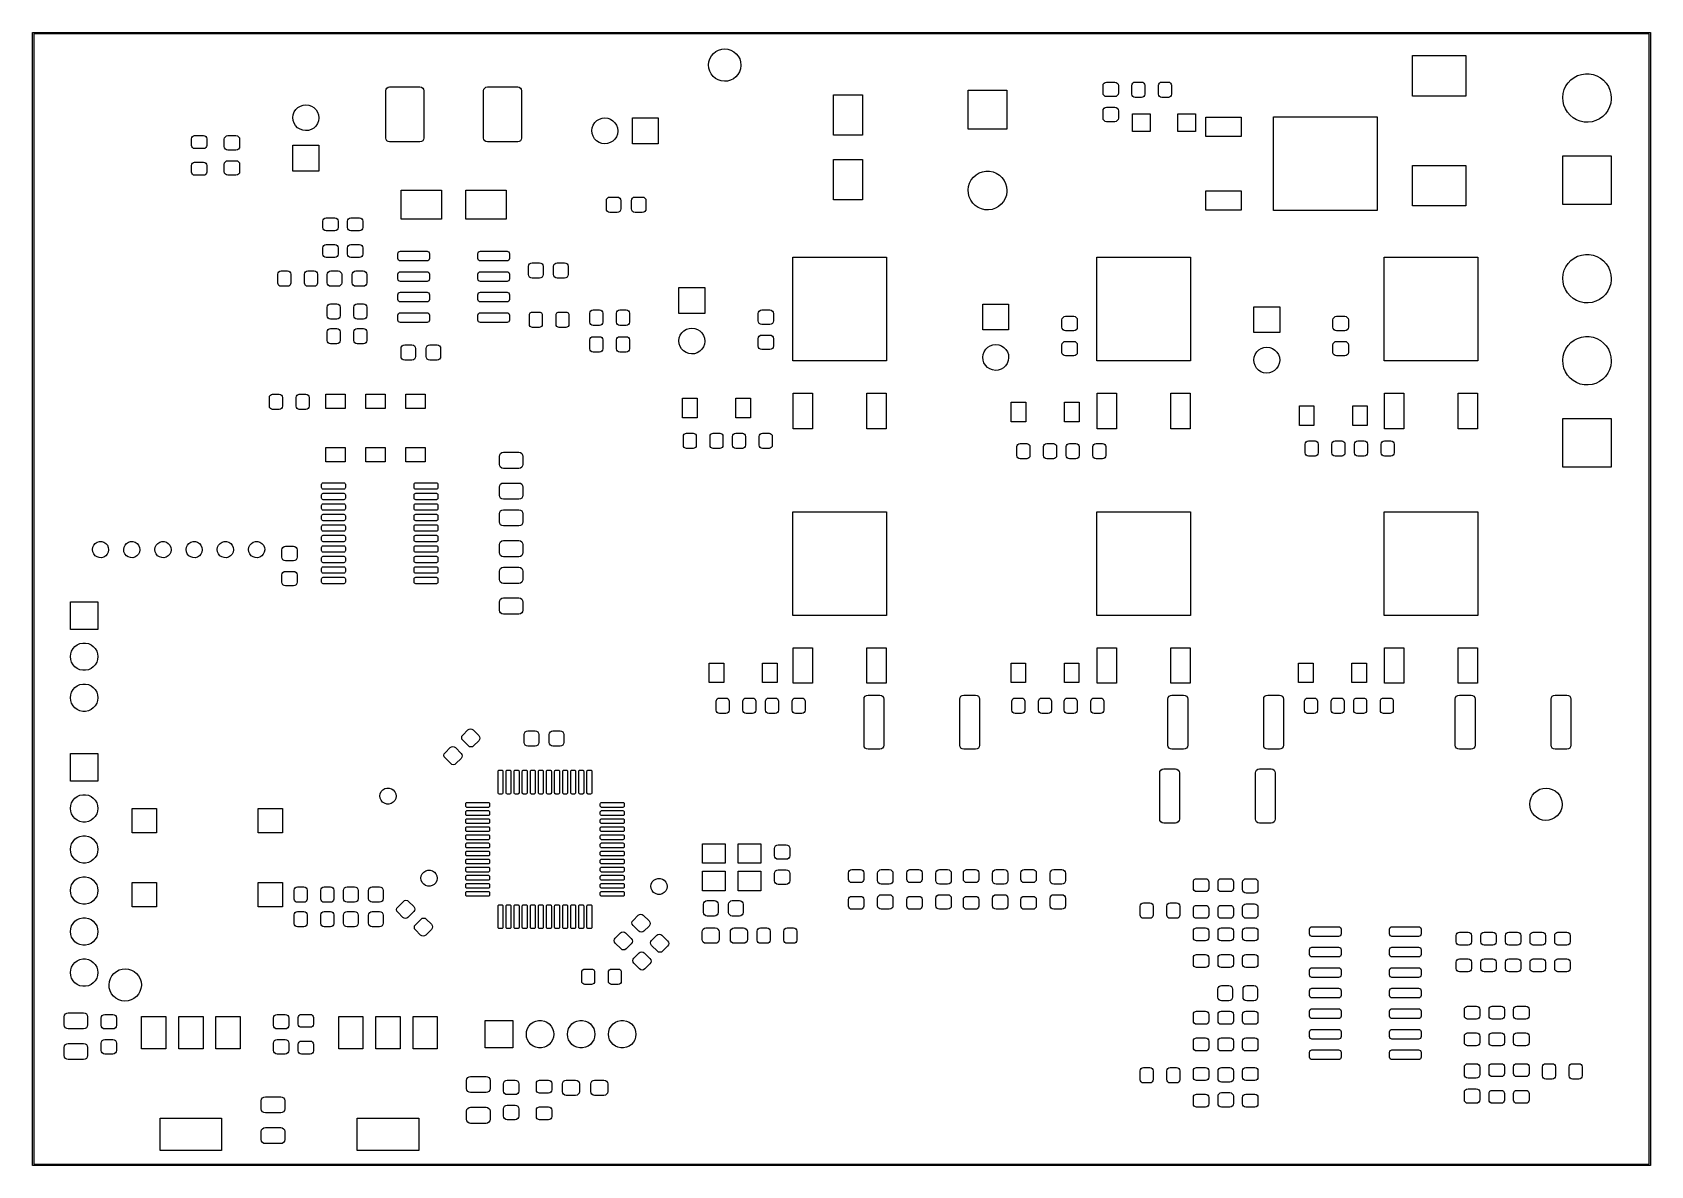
# Model space of a CAD drawing. Extents: x 70 to 170, y -130 to -60.
import ezdxf

# ---------------------------------------------------------------- set-up
doc = ezdxf.new("R2010")
doc.units = 0
doc.layers.add('BLACK', color=7, linetype='CONTINUOUS')

msp = doc.modelspace()

# ---------------------------------------------------------------- linework, layer by layer
at = {"layer": 'BLACK', "linetype": 'CONTINUOUS'}
for p, q in [((69.95, -60), (69.9646, -59.9646)), ((69.95, -130), (69.95, -60)), ((69.9646, -59.9646), (70, -59.95)), ((70, -59.95), (170, -59.95)), ((70.05, -60.05), (70.05, -129.95)), ((169.95, -60.05), (70.05, -60.05)), ((169.95, -129.95), (169.95, -60.05)), ((170, -59.95), (170.035, -59.9646)), ((170.035, -59.9646), (170.05, -60)), ((170.05, -60), (170.05, -130)), ((112.228, -61.1392), (112.401, -61.0488)), ((112.401, -61.0488), (112.589, -60.9937)), ((112.589, -60.9937), (112.783, -60.976)), ((112.783, -60.976), (112.977, -60.9964)), ((112.977, -60.9964), (113.164, -61.0541)), ((113.164, -61.0541), (113.335, -61.147)), ((111.776, -61.962), (111.798, -61.7681)), ((111.792, -62.1565), (111.776, -61.962)), ((111.798, -61.7681), (111.857, -61.5821)), ((111.857, -61.5821), (111.951, -61.411)), ((111.951, -61.411), (112.076, -61.2615)), ((112.076, -61.2615), (112.228, -61.1392)), ((113.335, -61.147), (113.486, -61.2714)), ((113.486, -61.2714), (113.609, -61.4226)), ((113.609, -61.4226), (113.701, -61.5949)), ((113.701, -61.5949), (113.757, -61.7818)), ((113.776, -62.0039), (113.751, -62.1975)), ((113.757, -61.7818), (113.776, -61.976)), ((113.776, -61.976), (113.776, -62.0039)), ((155.322, -63.89), (155.322, -61.39)), ((155.322, -61.39), (158.622, -61.39)), ((158.622, -61.39), (158.622, -63.89)), ((111.846, -62.3441), (111.792, -62.1565)), ((111.935, -62.5177), (111.846, -62.3441)), ((112.057, -62.6707), (111.935, -62.5177)), ((112.205, -62.7971), (112.057, -62.6707)), ((112.376, -62.8924), (112.205, -62.7971)), ((112.561, -62.9527), (112.376, -62.8924)), ((112.755, -62.9758), (112.561, -62.9527)), ((112.95, -62.9608), (112.755, -62.9758)), ((113.138, -62.9083), (112.95, -62.9608)), ((113.312, -62.8203), (113.138, -62.9083)), ((113.466, -62.7002), (113.312, -62.8203)), ((113.593, -62.5524), (113.466, -62.7002)), ((113.69, -62.3827), (113.593, -62.5524)), ((113.751, -62.1975), (113.69, -62.3827)), ((136.243, -63.0909), (136.316, -63.0421)), ((136.316, -63.0421), (136.402, -63.025)), ((136.402, -63.025), (136.902, -63.025)), ((136.902, -63.025), (136.988, -63.0421)), ((136.988, -63.0421), (137.061, -63.0909)), ((138.026, -63.0836), (138.09, -63.0402)), ((138.09, -63.0402), (138.167, -63.025)), ((138.167, -63.025), (138.567, -63.025)), ((138.567, -63.025), (138.644, -63.0402)), ((138.644, -63.0402), (138.708, -63.0836)), ((139.676, -63.0836), (139.74, -63.0402)), ((139.74, -63.0402), (139.817, -63.025)), ((139.817, -63.025), (140.217, -63.025)), ((140.217, -63.025), (140.294, -63.0402)), ((140.294, -63.0402), (140.358, -63.0836)), ((164.95, -63.064), (165.12, -62.8863)), ((165.12, -62.8863), (165.317, -62.7387)), ((165.317, -62.7387), (165.535, -62.6252)), ((165.535, -62.6252), (165.768, -62.5488)), ((165.768, -62.5488), (166.011, -62.5117)), ((166.011, -62.5117), (166.257, -62.5147)), ((166.257, -62.5147), (166.499, -62.5578)), ((166.499, -62.5578), (166.731, -62.6398)), ((166.731, -62.6398), (166.946, -62.7586)), ((166.946, -62.7586), (167.139, -62.911)), ((167.139, -62.911), (167.304, -63.0928)), ((91.812, -63.559), (91.8299, -63.4691)), ((91.812, -66.489), (91.812, -63.559)), ((91.8299, -63.4691), (91.8808, -63.3928)), ((91.8808, -63.3928), (91.9571, -63.3419)), ((91.9571, -63.3419), (92.047, -63.324)), ((92.047, -63.324), (93.927, -63.324)), ((93.927, -63.324), (94.0169, -63.3419)), ((94.0169, -63.3419), (94.0932, -63.3928)), ((94.0932, -63.3928), (94.1441, -63.4691)), ((94.1441, -63.4691), (94.162, -63.559)), ((94.162, -63.559), (94.162, -66.489)), ((97.862, -63.559), (97.8799, -63.4691)), ((97.862, -66.489), (97.862, -63.559)), ((97.8799, -63.4691), (97.9308, -63.3928)), ((97.9308, -63.3928), (98.0071, -63.3419)), ((98.0071, -63.3419), (98.097, -63.324)), ((98.097, -63.324), (99.977, -63.324)), ((99.977, -63.324), (100.067, -63.3419)), ((100.067, -63.3419), (100.143, -63.3928)), ((100.143, -63.3928), (100.194, -63.4691)), ((100.194, -63.4691), (100.212, -63.559)), ((100.212, -63.559), (100.212, -66.489)), ((119.496, -66.306), (119.496, -63.806)), ((119.496, -63.806), (121.296, -63.806)), ((121.296, -63.806), (121.296, -66.306)), ((127.832, -65.932), (127.832, -63.532)), ((127.832, -63.532), (130.232, -63.532)), ((130.232, -63.532), (130.232, -65.932)), ((136.177, -63.25), (136.194, -63.1639)), ((136.177, -63.7), (136.177, -63.25)), ((136.194, -63.7861), (136.177, -63.7)), ((136.194, -63.1639), (136.243, -63.0909)), ((136.243, -63.8591), (136.194, -63.7861)), ((136.316, -63.9079), (136.243, -63.8591)), ((136.402, -63.925), (136.316, -63.9079)), ((136.902, -63.925), (136.402, -63.925)), ((136.988, -63.9079), (136.902, -63.925)), ((137.061, -63.8591), (136.988, -63.9079)), ((137.061, -63.0909), (137.11, -63.1639)), ((137.11, -63.7861), (137.061, -63.8591)), ((137.11, -63.1639), (137.127, -63.25)), ((137.127, -63.7), (137.11, -63.7861)), ((137.127, -63.25), (137.127, -63.7)), ((137.967, -63.225), (137.982, -63.1485)), ((137.967, -63.775), (137.967, -63.225)), ((137.982, -63.8515), (137.967, -63.775)), ((137.982, -63.1485), (138.026, -63.0836)), ((138.026, -63.9164), (137.982, -63.8515)), ((138.09, -63.9598), (138.026, -63.9164)), ((138.167, -63.975), (138.09, -63.9598)), ((138.567, -63.975), (138.167, -63.975)), ((138.644, -63.9598), (138.567, -63.975)), ((138.708, -63.9164), (138.644, -63.9598)), ((138.708, -63.0836), (138.752, -63.1485)), ((138.752, -63.8515), (138.708, -63.9164)), ((138.752, -63.1485), (138.767, -63.225)), ((138.767, -63.775), (138.752, -63.8515)), ((138.767, -63.225), (138.767, -63.775)), ((139.617, -63.225), (139.632, -63.1485)), ((139.617, -63.775), (139.617, -63.225)), ((139.632, -63.8515), (139.617, -63.775)), ((139.632, -63.1485), (139.676, -63.0836)), ((139.676, -63.9164), (139.632, -63.8515)), ((139.74, -63.9598), (139.676, -63.9164)), ((139.817, -63.975), (139.74, -63.9598)), ((140.217, -63.975), (139.817, -63.975)), ((140.294, -63.9598), (140.217, -63.975)), ((140.358, -63.9164), (140.294, -63.9598)), ((140.358, -63.0836), (140.402, -63.1485)), ((140.402, -63.8515), (140.358, -63.9164)), ((140.402, -63.1485), (140.417, -63.225)), ((140.417, -63.775), (140.402, -63.8515)), ((140.417, -63.225), (140.417, -63.775)), ((158.622, -63.89), (155.322, -63.89)), ((164.616, -63.9714), (164.643, -63.7269)), ((164.631, -64.2168), (164.616, -63.9714)), ((164.643, -63.7269), (164.708, -63.4901)), ((164.708, -63.4901), (164.812, -63.2671)), ((164.812, -63.2671), (164.95, -63.064)), ((167.304, -63.0928), (167.438, -63.2992)), ((167.438, -63.2992), (167.536, -63.5246)), ((167.536, -63.5246), (167.596, -63.763)), ((167.596, -63.763), (167.616, -64.008)), ((167.616, -64.008), (167.614, -64.0813)), ((86.0681, -65.2192), (86.0904, -65.0423)), ((86.0904, -65.0423), (86.1514, -64.8747)), ((86.1514, -64.8747), (86.248, -64.7248)), ((86.248, -64.7248), (86.3755, -64.6)), ((86.3755, -64.6), (86.5274, -64.5065)), ((86.5274, -64.5065), (86.6962, -64.449)), ((86.6962, -64.449), (86.8736, -64.4304)), ((86.8736, -64.4304), (87.0507, -64.4515)), ((87.0507, -64.4515), (87.2187, -64.5113)), ((87.2187, -64.5113), (87.3693, -64.6069)), ((87.3693, -64.6069), (87.495, -64.7335)), ((87.495, -64.7335), (87.5895, -64.8847)), ((87.5895, -64.8847), (87.6481, -65.0531)), ((87.6481, -65.0531), (87.668, -65.2304)), ((136.177, -64.8), (136.194, -64.7139)), ((136.177, -65.25), (136.177, -64.8)), ((136.194, -64.7139), (136.243, -64.6409)), ((136.243, -64.6409), (136.316, -64.5921)), ((136.316, -64.5921), (136.402, -64.575)), ((136.402, -64.575), (136.902, -64.575)), ((136.902, -64.575), (136.988, -64.5921)), ((136.988, -64.5921), (137.061, -64.6409)), ((137.061, -64.6409), (137.11, -64.7139)), ((137.11, -64.7139), (137.127, -64.8)), ((137.127, -64.8), (137.127, -65.25)), ((137.997, -66.082), (137.997, -64.982)), ((137.997, -64.982), (139.097, -64.982)), ((139.097, -64.982), (139.097, -66.082)), ((140.797, -66.082), (140.797, -64.982)), ((140.797, -64.982), (141.897, -64.982)), ((141.897, -64.982), (141.897, -66.082)), ((164.685, -64.4566), (164.631, -64.2168)), ((164.777, -64.6843), (164.685, -64.4566)), ((164.906, -64.8939), (164.777, -64.6843)), ((165.067, -65.0797), (164.906, -64.8939)), ((167.258, -64.9802), (167.084, -65.1537)), ((167.402, -64.7806), (167.258, -64.9802)), ((167.511, -64.5602), (167.402, -64.7806)), ((167.582, -64.325), (167.511, -64.5602)), ((167.614, -64.0813), (167.582, -64.325)), ((86.0855, -65.3967), (86.0681, -65.2192)), ((86.1418, -65.5659), (86.0855, -65.3967)), ((86.2342, -65.7185), (86.1418, -65.5659)), ((86.3581, -65.8468), (86.2342, -65.7185)), ((86.5073, -65.9444), (86.3581, -65.8468)), ((86.6745, -66.0066), (86.5073, -65.9444)), ((86.8512, -66.0302), (86.6745, -66.0066)), ((87.0289, -66.014), (86.8512, -66.0302)), ((87.1985, -65.9589), (87.0289, -66.014)), ((87.3517, -65.8676), (87.1985, -65.9589)), ((87.4808, -65.7446), (87.3517, -65.8676)), ((87.5795, -65.5961), (87.4808, -65.7446)), ((87.6429, -65.4293), (87.5795, -65.5961)), ((87.6677, -65.2527), (87.6429, -65.4293)), ((87.668, -65.2304), (87.6677, -65.2527)), ((104.562, -66.0288), (104.585, -65.8519)), ((104.58, -66.2063), (104.562, -66.0288)), ((104.585, -65.8519), (104.646, -65.6843)), ((104.646, -65.6843), (104.742, -65.5344)), ((104.742, -65.5344), (104.87, -65.4096)), ((104.87, -65.4096), (105.022, -65.3161)), ((105.022, -65.3161), (105.191, -65.2587)), ((105.191, -65.2587), (105.368, -65.24)), ((105.368, -65.24), (105.545, -65.2611)), ((105.545, -65.2611), (105.713, -65.321)), ((105.713, -65.321), (105.864, -65.4165)), ((105.864, -65.4165), (105.989, -65.5431)), ((105.989, -65.5431), (106.084, -65.6943)), ((106.084, -65.6943), (106.142, -65.8628)), ((106.162, -66.0623), (106.137, -66.239)), ((106.142, -65.8628), (106.162, -66.04)), ((106.162, -66.04), (106.162, -66.0623)), ((107.062, -66.84), (107.062, -65.24)), ((107.062, -65.24), (108.662, -65.24)), ((108.662, -65.24), (108.662, -66.84)), ((130.232, -65.932), (127.832, -65.932)), ((136.194, -65.3361), (136.177, -65.25)), ((136.243, -65.4091), (136.194, -65.3361)), ((136.316, -65.4579), (136.243, -65.4091)), ((136.402, -65.475), (136.316, -65.4579)), ((136.902, -65.475), (136.402, -65.475)), ((136.988, -65.4579), (136.902, -65.475)), ((137.061, -65.4091), (136.988, -65.4579)), ((137.11, -65.3361), (137.061, -65.4091)), ((137.127, -65.25), (137.11, -65.3361)), ((142.528, -66.392), (142.528, -65.192)), ((142.528, -65.192), (144.728, -65.192)), ((144.728, -65.192), (144.728, -66.392)), ((146.728, -70.972), (146.728, -65.172)), ((146.728, -65.172), (153.128, -65.172)), ((153.128, -65.172), (153.128, -70.972)), ((165.256, -65.2367), (165.067, -65.0797)), ((165.468, -65.3607), (165.256, -65.2367)), ((165.698, -65.4484), (165.468, -65.3607)), ((165.938, -65.4974), (165.698, -65.4484)), ((166.184, -65.5065), (165.938, -65.4974)), ((166.428, -65.4752), (166.184, -65.5065)), ((166.663, -65.4046), (166.428, -65.4752)), ((166.884, -65.2964), (166.663, -65.4046)), ((167.084, -65.1537), (166.884, -65.2964)), ((79.789, -66.539), (79.8042, -66.4625)), ((79.789, -66.939), (79.789, -66.539)), ((79.8042, -67.0155), (79.789, -66.939)), ((79.8042, -66.4625), (79.8476, -66.3976)), ((79.8476, -67.0804), (79.8042, -67.0155)), ((79.8476, -66.3976), (79.9125, -66.3542)), ((79.9125, -66.3542), (79.989, -66.339)), ((79.989, -66.339), (80.539, -66.339)), ((80.539, -66.339), (80.6155, -66.3542)), ((80.6155, -66.3542), (80.6804, -66.3976)), ((80.6804, -66.3976), (80.7238, -66.4625)), ((80.7238, -67.0155), (80.6804, -67.0804)), ((80.7238, -66.4625), (80.739, -66.539)), ((80.739, -66.939), (80.7238, -67.0155)), ((80.739, -66.539), (80.739, -66.939)), ((81.821, -66.564), (81.8381, -66.4779)), ((81.821, -67.014), (81.821, -66.564)), ((81.8381, -67.1001), (81.821, -67.014)), ((81.8381, -66.4779), (81.8869, -66.4049)), ((81.8869, -66.4049), (81.9599, -66.3561)), ((81.9599, -66.3561), (82.046, -66.339)), ((82.046, -66.339), (82.546, -66.339)), ((82.546, -66.339), (82.6321, -66.3561)), ((82.6321, -66.3561), (82.7051, -66.4049)), ((82.7051, -66.4049), (82.7539, -66.4779)), ((82.7539, -66.4779), (82.771, -66.564)), ((82.771, -67.014), (82.7539, -67.1001)), ((82.771, -66.564), (82.771, -67.014)), ((86.068, -68.5304), (86.068, -66.9304)), ((86.068, -66.9304), (87.668, -66.9304)), ((87.668, -66.9304), (87.668, -68.5304)), ((91.8299, -66.5789), (91.812, -66.489)), ((91.8808, -66.6552), (91.8299, -66.5789)), ((91.9571, -66.7061), (91.8808, -66.6552)), ((92.047, -66.724), (91.9571, -66.7061)), ((93.927, -66.724), (92.047, -66.724)), ((94.0169, -66.7061), (93.927, -66.724)), ((94.0932, -66.6552), (94.0169, -66.7061)), ((94.1441, -66.5789), (94.0932, -66.6552)), ((94.162, -66.489), (94.1441, -66.5789)), ((97.8799, -66.5789), (97.862, -66.489)), ((97.9308, -66.6552), (97.8799, -66.5789)), ((98.0071, -66.7061), (97.9308, -66.6552)), ((98.097, -66.724), (98.0071, -66.7061)), ((99.977, -66.724), (98.097, -66.724)), ((100.067, -66.7061), (99.977, -66.724)), ((100.143, -66.6552), (100.067, -66.7061)), ((100.194, -66.5789), (100.143, -66.6552)), ((100.212, -66.489), (100.194, -66.5789)), ((104.636, -66.3756), (104.58, -66.2063)), ((104.729, -66.5281), (104.636, -66.3756)), ((104.852, -66.6564), (104.729, -66.5281)), ((105.002, -66.7541), (104.852, -66.6564)), ((105.169, -66.8162), (105.002, -66.7541)), ((105.346, -66.8398), (105.169, -66.8162)), ((105.523, -66.8237), (105.346, -66.8398)), ((105.693, -66.7685), (105.523, -66.8237)), ((105.846, -66.6772), (105.693, -66.7685)), ((105.975, -66.5542), (105.846, -66.6772)), ((106.074, -66.4057), (105.975, -66.5542)), ((106.137, -66.239), (106.074, -66.4057)), ((108.662, -66.84), (107.062, -66.84)), ((121.296, -66.306), (119.496, -66.306)), ((139.097, -66.082), (137.997, -66.082)), ((141.897, -66.082), (140.797, -66.082)), ((144.728, -66.392), (142.528, -66.392)), ((79.8042, -68.1125), (79.8476, -68.0476)), ((79.9125, -67.1238), (79.8476, -67.0804)), ((79.8476, -68.0476), (79.9125, -68.0042)), ((79.989, -67.139), (79.9125, -67.1238)), ((79.9125, -68.0042), (79.989, -67.989)), ((80.539, -67.139), (79.989, -67.139)), ((79.989, -67.989), (80.539, -67.989)), ((80.6155, -67.1238), (80.539, -67.139)), ((80.539, -67.989), (80.6155, -68.0042)), ((80.6804, -67.0804), (80.6155, -67.1238)), ((80.6155, -68.0042), (80.6804, -68.0476)), ((80.6804, -68.0476), (80.7238, -68.1125)), ((81.821, -68.114), (81.8381, -68.0279)), ((81.8869, -67.1731), (81.8381, -67.1001)), ((81.8381, -68.0279), (81.8869, -67.9549)), ((81.9599, -67.2219), (81.8869, -67.1731)), ((81.8869, -67.9549), (81.9599, -67.9061)), ((82.046, -67.239), (81.9599, -67.2219)), ((81.9599, -67.9061), (82.046, -67.889)), ((82.546, -67.239), (82.046, -67.239)), ((82.046, -67.889), (82.546, -67.889)), ((82.6321, -67.2219), (82.546, -67.239)), ((82.546, -67.889), (82.6321, -67.9061)), ((82.7051, -67.1731), (82.6321, -67.2219)), ((82.6321, -67.9061), (82.7051, -67.9549)), ((82.7539, -67.1001), (82.7051, -67.1731)), ((82.7051, -67.9549), (82.7539, -68.0279)), ((82.7539, -68.0279), (82.771, -68.114)), ((119.496, -70.306), (119.496, -67.806)), ((119.496, -67.806), (121.296, -67.806)), ((121.296, -67.806), (121.296, -70.306)), ((164.616, -70.588), (164.616, -67.588)), ((164.616, -67.588), (167.616, -67.588)), ((167.616, -67.588), (167.616, -70.588)), ((79.789, -68.189), (79.8042, -68.1125)), ((79.789, -68.589), (79.789, -68.189)), ((79.8042, -68.6655), (79.789, -68.589)), ((79.8476, -68.7304), (79.8042, -68.6655)), ((79.9125, -68.7738), (79.8476, -68.7304)), ((79.989, -68.789), (79.9125, -68.7738)), ((80.539, -68.789), (79.989, -68.789)), ((80.6155, -68.7738), (80.539, -68.789)), ((80.6804, -68.7304), (80.6155, -68.7738)), ((80.7238, -68.6655), (80.6804, -68.7304)), ((80.7238, -68.1125), (80.739, -68.189)), ((80.739, -68.589), (80.7238, -68.6655)), ((80.739, -68.189), (80.739, -68.589)), ((81.821, -68.564), (81.821, -68.114)), ((81.8381, -68.6501), (81.821, -68.564)), ((81.8869, -68.7231), (81.8381, -68.6501)), ((81.9599, -68.7719), (81.8869, -68.7231)), ((82.046, -68.789), (81.9599, -68.7719)), ((82.546, -68.789), (82.046, -68.789)), ((82.6321, -68.7719), (82.546, -68.789)), ((82.7051, -68.7231), (82.6321, -68.7719)), ((82.7539, -68.6501), (82.7051, -68.7231)), ((82.771, -68.564), (82.7539, -68.6501)), ((82.771, -68.114), (82.771, -68.564)), ((87.668, -68.5304), (86.068, -68.5304)), ((128.026, -69.0785), (128.162, -68.906)), ((128.162, -68.906), (128.327, -68.7612)), ((128.327, -68.7612), (128.515, -68.6489)), ((128.515, -68.6489), (128.721, -68.5729)), ((128.721, -68.5729), (128.938, -68.5357)), ((128.938, -68.5357), (129.157, -68.5386)), ((129.157, -68.5386), (129.373, -68.5815)), ((129.373, -68.5815), (129.577, -68.6628)), ((129.577, -68.6628), (129.763, -68.78)), ((129.763, -68.78), (129.924, -68.9291)), ((129.924, -68.9291), (130.055, -69.105)), ((155.322, -70.69), (155.322, -68.19)), ((155.322, -68.19), (158.622, -68.19)), ((158.622, -68.19), (158.622, -70.69)), ((92.762, -71.512), (92.762, -69.712)), ((92.762, -69.712), (95.262, -69.712)), ((95.262, -69.712), (95.262, -71.512)), ((96.762, -71.512), (96.762, -69.712)), ((96.762, -69.712), (99.262, -69.712)), ((99.262, -69.712), (99.262, -71.512)), ((127.832, -69.7006), (127.858, -69.4825)), ((127.847, -69.9198), (127.832, -69.7006)), ((127.901, -70.1326), (127.847, -69.9198)), ((127.858, -69.4825), (127.923, -69.2728)), ((127.923, -69.2728), (128.026, -69.0785)), ((130.055, -69.105), (130.152, -69.302)), ((130.199, -70.0122), (130.128, -70.2201)), ((130.152, -69.302), (130.212, -69.5134)), ((130.23, -69.7948), (130.199, -70.0122)), ((130.212, -69.5134), (130.232, -69.732)), ((130.232, -69.732), (130.23, -69.7948)), ((142.528, -70.952), (142.528, -69.752)), ((142.528, -69.752), (144.728, -69.752)), ((144.728, -69.752), (144.728, -70.952)), ((105.455, -70.362), (105.472, -70.2759)), ((105.455, -70.862), (105.455, -70.362)), ((105.472, -70.9481), (105.455, -70.862)), ((105.472, -70.2759), (105.521, -70.2029)), ((105.521, -71.0211), (105.472, -70.9481)), ((105.521, -70.2029), (105.594, -70.1541)), ((105.594, -71.0699), (105.521, -71.0211)), ((105.594, -70.1541), (105.68, -70.137)), ((105.68, -71.087), (105.594, -71.0699)), ((105.68, -70.137), (106.13, -70.137)), ((106.13, -70.137), (106.216, -70.1541)), ((106.216, -71.0699), (106.13, -71.087)), ((106.216, -70.1541), (106.289, -70.2029)), ((106.289, -71.0211), (106.216, -71.0699)), ((106.289, -70.2029), (106.338, -70.2759)), ((106.338, -70.9481), (106.289, -71.0211)), ((106.338, -70.2759), (106.355, -70.362)), ((106.355, -70.862), (106.338, -70.9481)), ((106.355, -70.362), (106.355, -70.862)), ((107.005, -70.362), (107.022, -70.2759)), ((107.005, -70.862), (107.005, -70.362)), ((107.022, -70.9481), (107.005, -70.862)), ((107.022, -70.2759), (107.071, -70.2029)), ((107.071, -71.0211), (107.022, -70.9481)), ((107.071, -70.2029), (107.144, -70.1541)), ((107.144, -71.0699), (107.071, -71.0211)), ((107.144, -70.1541), (107.23, -70.137)), ((107.23, -71.087), (107.144, -71.0699)), ((107.23, -70.137), (107.68, -70.137)), ((107.68, -70.137), (107.766, -70.1541)), ((107.766, -71.0699), (107.68, -71.087)), ((107.766, -70.1541), (107.839, -70.2029)), ((107.839, -71.0211), (107.766, -71.0699)), ((107.839, -70.2029), (107.888, -70.2759)), ((107.888, -70.9481), (107.839, -71.0211)), ((107.888, -70.2759), (107.905, -70.362)), ((107.905, -70.862), (107.888, -70.9481)), ((107.905, -70.362), (107.905, -70.862)), ((121.296, -70.306), (119.496, -70.306)), ((127.993, -70.332), (127.901, -70.1326)), ((128.12, -70.5114), (127.993, -70.332)), ((128.277, -70.6646), (128.12, -70.5114)), ((128.459, -70.7866), (128.277, -70.6646)), ((128.661, -70.8733), (128.459, -70.7866)), ((128.875, -70.9218), (128.661, -70.8733)), ((129.095, -70.9304), (128.875, -70.9218)), ((129.312, -70.8989), (129.095, -70.9304)), ((129.52, -70.8283), (129.312, -70.8989)), ((129.712, -70.721), (129.52, -70.8283)), ((129.881, -70.5806), (129.712, -70.721)), ((130.021, -70.4117), (129.881, -70.5806)), ((130.128, -70.2201), (130.021, -70.4117)), ((144.728, -70.952), (142.528, -70.952)), ((153.128, -70.972), (146.728, -70.972)), ((158.622, -70.69), (155.322, -70.69)), ((167.616, -70.588), (164.616, -70.588)), ((87.917, -71.619), (87.9322, -71.5425)), ((87.917, -72.019), (87.917, -71.619)), ((87.9322, -72.0955), (87.917, -72.019)), ((87.9322, -71.5425), (87.9756, -71.4776)), ((87.9756, -71.4776), (88.0405, -71.4342)), ((88.0405, -71.4342), (88.117, -71.419)), ((88.117, -71.419), (88.667, -71.419)), ((88.667, -71.419), (88.7435, -71.4342)), ((88.7435, -71.4342), (88.8084, -71.4776)), ((88.8084, -71.4776), (88.8518, -71.5425)), ((88.8518, -71.5425), (88.867, -71.619)), ((88.867, -72.019), (88.8518, -72.0955)), ((88.867, -71.619), (88.867, -72.019)), ((89.441, -71.619), (89.4562, -71.5425)), ((89.441, -72.019), (89.441, -71.619)), ((89.4562, -72.0955), (89.441, -72.019)), ((89.4562, -71.5425), (89.4996, -71.4776)), ((89.4996, -71.4776), (89.5645, -71.4342)), ((89.5645, -71.4342), (89.641, -71.419)), ((89.641, -71.419), (90.191, -71.419)), ((90.191, -71.419), (90.2675, -71.4342)), ((90.2675, -71.4342), (90.3324, -71.4776)), ((90.3324, -71.4776), (90.3758, -71.5425)), ((90.3758, -71.5425), (90.391, -71.619)), ((90.391, -72.019), (90.3758, -72.0955)), ((90.391, -71.619), (90.391, -72.019)), ((95.262, -71.512), (92.762, -71.512)), ((99.262, -71.512), (96.762, -71.512)), ((106.13, -71.087), (105.68, -71.087)), ((107.68, -71.087), (107.23, -71.087)), ((87.9756, -72.1604), (87.9322, -72.0955)), ((88.0405, -72.2038), (87.9756, -72.1604)), ((88.117, -72.219), (88.0405, -72.2038)), ((88.0405, -73.0842), (88.117, -73.069)), ((88.667, -72.219), (88.117, -72.219)), ((88.117, -73.069), (88.667, -73.069)), ((88.7435, -72.2038), (88.667, -72.219)), ((88.667, -73.069), (88.7435, -73.0842)), ((88.8084, -72.1604), (88.7435, -72.2038)), ((88.8518, -72.0955), (88.8084, -72.1604)), ((89.4996, -72.1604), (89.4562, -72.0955)), ((89.5645, -72.2038), (89.4996, -72.1604)), ((89.641, -72.219), (89.5645, -72.2038)), ((89.5645, -73.0842), (89.641, -73.069)), ((90.191, -72.219), (89.641, -72.219)), ((89.641, -73.069), (90.191, -73.069)), ((90.2675, -72.2038), (90.191, -72.219)), ((90.191, -73.069), (90.2675, -73.0842)), ((90.3324, -72.1604), (90.2675, -72.2038)), ((90.3758, -72.0955), (90.3324, -72.1604)), ((87.917, -73.269), (87.9322, -73.1925)), ((87.917, -73.669), (87.917, -73.269)), ((87.9322, -73.7455), (87.917, -73.669)), ((87.9322, -73.1925), (87.9756, -73.1276)), ((87.9756, -73.8104), (87.9322, -73.7455)), ((87.9756, -73.1276), (88.0405, -73.0842)), ((88.0405, -73.8538), (87.9756, -73.8104)), ((88.117, -73.869), (88.0405, -73.8538)), ((88.667, -73.869), (88.117, -73.869)), ((88.7435, -73.8538), (88.667, -73.869)), ((88.7435, -73.0842), (88.8084, -73.1276)), ((88.8084, -73.8104), (88.7435, -73.8538)), ((88.8084, -73.1276), (88.8518, -73.1925)), ((88.8518, -73.7455), (88.8084, -73.8104)), ((88.8518, -73.1925), (88.867, -73.269)), ((88.867, -73.669), (88.8518, -73.7455)), ((88.867, -73.269), (88.867, -73.669)), ((89.441, -73.269), (89.4562, -73.1925)), ((89.441, -73.669), (89.441, -73.269)), ((89.4562, -73.7455), (89.441, -73.669)), ((89.4562, -73.1925), (89.4996, -73.1276)), ((89.4996, -73.8104), (89.4562, -73.7455)), ((89.4996, -73.1276), (89.5645, -73.0842)), ((89.5645, -73.8538), (89.4996, -73.8104)), ((89.641, -73.869), (89.5645, -73.8538)), ((90.191, -73.869), (89.641, -73.869)), ((90.2675, -73.8538), (90.191, -73.869)), ((90.2675, -73.0842), (90.3324, -73.1276)), ((90.3324, -73.8104), (90.2675, -73.8538)), ((90.3324, -73.1276), (90.3758, -73.1925)), ((90.3758, -73.7455), (90.3324, -73.8104)), ((90.3758, -73.1925), (90.391, -73.269)), ((90.391, -73.669), (90.3758, -73.7455)), ((90.391, -73.269), (90.391, -73.669)), ((92.562, -73.637), (92.5734, -73.5796)), ((92.562, -73.937), (92.562, -73.637)), ((92.5734, -73.9944), (92.562, -73.937)), ((92.5734, -73.5796), (92.6059, -73.5309)), ((92.6059, -74.0431), (92.5734, -73.9944)), ((92.6059, -73.5309), (92.6546, -73.4984)), ((92.6546, -74.0756), (92.6059, -74.0431)), ((92.6546, -73.4984), (92.712, -73.487)), ((92.712, -73.487), (94.362, -73.487)), ((94.362, -73.487), (94.4194, -73.4984)), ((94.4194, -73.4984), (94.4681, -73.5309)), ((94.4681, -74.0431), (94.4194, -74.0756)), ((94.4681, -73.5309), (94.5006, -73.5796)), ((94.5006, -73.9944), (94.4681, -74.0431)), ((94.5006, -73.5796), (94.512, -73.637)), ((94.512, -73.937), (94.5006, -73.9944)), ((94.512, -73.637), (94.512, -73.937)), ((97.512, -73.637), (97.5234, -73.5796)), ((97.512, -73.937), (97.512, -73.637)), ((97.5234, -73.9944), (97.512, -73.937)), ((97.5234, -73.5796), (97.5559, -73.5309)), ((97.5559, -74.0431), (97.5234, -73.9944)), ((97.5559, -73.5309), (97.6046, -73.4984)), ((97.6046, -74.0756), (97.5559, -74.0431)), ((97.6046, -73.4984), (97.662, -73.487)), ((97.662, -73.487), (99.312, -73.487)), ((99.312, -73.487), (99.3694, -73.4984)), ((99.3694, -73.4984), (99.4181, -73.5309)), ((99.4181, -74.0431), (99.3694, -74.0756)), ((99.4181, -73.5309), (99.4506, -73.5796)), ((99.4506, -73.9944), (99.4181, -74.0431)), ((99.4506, -73.5796), (99.462, -73.637)), ((99.462, -73.937), (99.4506, -73.9944)), ((99.462, -73.637), (99.462, -73.937)), ((116.989, -80.265), (116.989, -73.865)), ((116.989, -73.865), (122.789, -73.865)), ((122.789, -73.865), (122.789, -80.265)), ((135.785, -80.265), (135.785, -73.865)), ((135.785, -73.865), (141.585, -73.865)), ((141.585, -73.865), (141.585, -80.265)), ((153.565, -80.265), (153.565, -73.865)), ((153.565, -73.865), (159.365, -73.865)), ((159.365, -73.865), (159.365, -80.265)), ((164.95, -74.24), (165.12, -74.0623)), ((165.12, -74.0623), (165.317, -73.9147)), ((165.317, -73.9147), (165.535, -73.8012)), ((165.535, -73.8012), (165.768, -73.7248)), ((165.768, -73.7248), (166.011, -73.6877)), ((166.011, -73.6877), (166.257, -73.6907)), ((166.257, -73.6907), (166.499, -73.7338)), ((166.499, -73.7338), (166.731, -73.8158)), ((166.731, -73.8158), (166.946, -73.9346)), ((166.946, -73.9346), (167.139, -74.087)), ((85.135, -74.909), (85.1502, -74.8325)), ((85.135, -75.459), (85.135, -74.909)), ((85.1502, -74.8325), (85.1936, -74.7676)), ((85.1936, -74.7676), (85.2585, -74.7242)), ((85.2585, -74.7242), (85.335, -74.709)), ((85.335, -74.709), (85.735, -74.709)), ((85.735, -74.709), (85.8115, -74.7242)), ((85.8115, -74.7242), (85.8764, -74.7676)), ((85.8764, -74.7676), (85.9198, -74.8325)), ((85.9198, -74.8325), (85.935, -74.909)), ((85.935, -74.909), (85.935, -75.459)), ((86.785, -74.909), (86.8002, -74.8325)), ((86.785, -75.459), (86.785, -74.909)), ((86.8002, -74.8325), (86.8436, -74.7676)), ((86.8436, -74.7676), (86.9085, -74.7242)), ((86.9085, -74.7242), (86.985, -74.709)), ((86.985, -74.709), (87.385, -74.709)), ((87.385, -74.709), (87.4615, -74.7242)), ((87.4615, -74.7242), (87.5264, -74.7676)), ((87.5264, -74.7676), (87.5698, -74.8325)), ((87.5698, -74.8325), (87.585, -74.909)), ((87.585, -74.909), (87.585, -75.459)), ((88.183, -74.934), (88.2001, -74.8479)), ((88.183, -75.434), (88.183, -74.934)), ((88.2001, -74.8479), (88.2489, -74.7749)), ((88.2489, -74.7749), (88.3219, -74.7261)), ((88.3219, -74.7261), (88.408, -74.709)), ((88.408, -74.709), (88.858, -74.709)), ((88.858, -74.709), (88.9441, -74.7261)), ((88.9441, -74.7261), (89.0171, -74.7749)), ((89.0171, -74.7749), (89.0659, -74.8479)), ((89.0659, -74.8479), (89.083, -74.934)), ((89.083, -74.934), (89.083, -75.434)), ((89.733, -74.934), (89.7501, -74.8479)), ((89.733, -75.434), (89.733, -74.934)), ((89.7501, -74.8479), (89.7989, -74.7749)), ((89.7989, -74.7749), (89.8719, -74.7261)), ((89.8719, -74.7261), (89.958, -74.709)), ((89.958, -74.709), (90.408, -74.709)), ((90.408, -74.709), (90.4941, -74.7261)), ((90.4941, -74.7261), (90.5671, -74.7749)), ((90.5671, -74.7749), (90.6159, -74.8479)), ((90.6159, -74.8479), (90.633, -74.934)), ((90.633, -74.934), (90.633, -75.434)), ((92.562, -74.907), (92.5734, -74.8496)), ((92.562, -75.207), (92.562, -74.907)), ((92.5734, -74.8496), (92.6059, -74.8009)), ((92.6059, -74.8009), (92.6546, -74.7684)), ((92.712, -74.087), (92.6546, -74.0756)), ((92.6546, -74.7684), (92.712, -74.757)), ((94.362, -74.087), (92.712, -74.087)), ((92.712, -74.757), (94.362, -74.757)), ((94.4194, -74.0756), (94.362, -74.087)), ((94.362, -74.757), (94.4194, -74.7684)), ((94.4194, -74.7684), (94.4681, -74.8009)), ((94.4681, -74.8009), (94.5006, -74.8496)), ((94.5006, -74.8496), (94.512, -74.907)), ((94.512, -74.907), (94.512, -75.207)), ((97.512, -74.907), (97.5234, -74.8496)), ((97.512, -75.207), (97.512, -74.907)), ((97.5234, -74.8496), (97.5559, -74.8009)), ((97.5559, -74.8009), (97.6046, -74.7684)), ((97.662, -74.087), (97.6046, -74.0756)), ((97.6046, -74.7684), (97.662, -74.757)), ((99.312, -74.087), (97.662, -74.087)), ((97.662, -74.757), (99.312, -74.757)), ((99.3694, -74.0756), (99.312, -74.087)), ((99.312, -74.757), (99.3694, -74.7684)), ((99.3694, -74.7684), (99.4181, -74.8009)), ((99.4181, -74.8009), (99.4506, -74.8496)), ((99.4506, -74.8496), (99.462, -74.907)), ((99.462, -74.907), (99.462, -75.207)), ((100.642, -74.426), (100.659, -74.3399)), ((100.642, -74.926), (100.642, -74.426)), ((100.659, -75.0121), (100.642, -74.926)), ((100.659, -74.3399), (100.708, -74.2669)), ((100.708, -75.0851), (100.659, -75.0121)), ((100.708, -74.2669), (100.781, -74.2181)), ((100.781, -74.2181), (100.867, -74.201)), ((100.867, -74.201), (101.317, -74.201)), ((101.317, -74.201), (101.403, -74.2181)), ((101.403, -74.2181), (101.476, -74.2669)), ((101.476, -74.2669), (101.525, -74.3399)), ((101.525, -75.0121), (101.476, -75.0851)), ((101.525, -74.3399), (101.542, -74.426)), ((101.542, -74.926), (101.525, -75.0121)), ((101.542, -74.426), (101.542, -74.926)), ((102.192, -74.426), (102.209, -74.3399)), ((102.192, -74.926), (102.192, -74.426)), ((102.209, -75.0121), (102.192, -74.926)), ((102.209, -74.3399), (102.258, -74.2669)), ((102.258, -75.0851), (102.209, -75.0121)), ((102.258, -74.2669), (102.331, -74.2181)), ((102.331, -74.2181), (102.417, -74.201)), ((102.417, -74.201), (102.867, -74.201)), ((102.867, -74.201), (102.953, -74.2181)), ((102.953, -74.2181), (103.026, -74.2669)), ((103.026, -74.2669), (103.075, -74.3399)), ((103.075, -75.0121), (103.026, -75.0851)), ((103.075, -74.3399), (103.092, -74.426)), ((103.092, -74.926), (103.075, -75.0121)), ((103.092, -74.426), (103.092, -74.926)), ((164.616, -75.1474), (164.643, -74.9029)), ((164.643, -74.9029), (164.708, -74.6661)), ((164.708, -74.6661), (164.812, -74.4431)), ((164.812, -74.4431), (164.95, -74.24)), ((167.139, -74.087), (167.304, -74.2688)), ((167.304, -74.2688), (167.438, -74.4752)), ((167.438, -74.4752), (167.536, -74.7006)), ((167.536, -74.7006), (167.596, -74.939)), ((167.596, -74.939), (167.616, -75.184)), ((85.1502, -75.5355), (85.135, -75.459)), ((85.1936, -75.6004), (85.1502, -75.5355)), ((85.2585, -75.6438), (85.1936, -75.6004)), ((85.335, -75.659), (85.2585, -75.6438)), ((85.735, -75.659), (85.335, -75.659)), ((85.8115, -75.6438), (85.735, -75.659)), ((85.8764, -75.6004), (85.8115, -75.6438)), ((85.9198, -75.5355), (85.8764, -75.6004)), ((85.935, -75.459), (85.9198, -75.5355)), ((86.8002, -75.5355), (86.785, -75.459)), ((86.8436, -75.6004), (86.8002, -75.5355)), ((86.9085, -75.6438), (86.8436, -75.6004)), ((86.985, -75.659), (86.9085, -75.6438)), ((87.385, -75.659), (86.985, -75.659)), ((87.4615, -75.6438), (87.385, -75.659)), ((87.5264, -75.6004), (87.4615, -75.6438)), ((87.5698, -75.5355), (87.5264, -75.6004)), ((87.585, -75.459), (87.5698, -75.5355)), ((88.2001, -75.5201), (88.183, -75.434)), ((88.2489, -75.5931), (88.2001, -75.5201)), ((88.3219, -75.6419), (88.2489, -75.5931)), ((88.408, -75.659), (88.3219, -75.6419)), ((88.858, -75.659), (88.408, -75.659)), ((88.9441, -75.6419), (88.858, -75.659)), ((89.0171, -75.5931), (88.9441, -75.6419)), ((89.0659, -75.5201), (89.0171, -75.5931)), ((89.083, -75.434), (89.0659, -75.5201)), ((89.7501, -75.5201), (89.733, -75.434)), ((89.7989, -75.5931), (89.7501, -75.5201)), ((89.8719, -75.6419), (89.7989, -75.5931)), ((89.958, -75.659), (89.8719, -75.6419)), ((90.408, -75.659), (89.958, -75.659)), ((90.4941, -75.6419), (90.408, -75.659)), ((90.5671, -75.5931), (90.4941, -75.6419)), ((90.6159, -75.5201), (90.5671, -75.5931)), ((90.633, -75.434), (90.6159, -75.5201)), ((92.5734, -75.2644), (92.562, -75.207)), ((92.6059, -75.3131), (92.5734, -75.2644)), ((92.5734, -76.1196), (92.6059, -76.0709)), ((92.6546, -75.3456), (92.6059, -75.3131)), ((92.6059, -76.0709), (92.6546, -76.0384)), ((92.712, -75.357), (92.6546, -75.3456)), ((92.6546, -76.0384), (92.712, -76.027)), ((94.362, -75.357), (92.712, -75.357)), ((92.712, -76.027), (94.362, -76.027)), ((94.4194, -75.3456), (94.362, -75.357)), ((94.362, -76.027), (94.4194, -76.0384)), ((94.4681, -75.3131), (94.4194, -75.3456)), ((94.4194, -76.0384), (94.4681, -76.0709)), ((94.5006, -75.2644), (94.4681, -75.3131)), ((94.4681, -76.0709), (94.5006, -76.1196)), ((94.512, -75.207), (94.5006, -75.2644)), ((97.5234, -75.2644), (97.512, -75.207)), ((97.5559, -75.3131), (97.5234, -75.2644)), ((97.5234, -76.1196), (97.5559, -76.0709)), ((97.6046, -75.3456), (97.5559, -75.3131)), ((97.5559, -76.0709), (97.6046, -76.0384)), ((97.662, -75.357), (97.6046, -75.3456)), ((97.6046, -76.0384), (97.662, -76.027)), ((99.312, -75.357), (97.662, -75.357)), ((97.662, -76.027), (99.312, -76.027)), ((99.3694, -75.3456), (99.312, -75.357)), ((99.312, -76.027), (99.3694, -76.0384)), ((99.4181, -75.3131), (99.3694, -75.3456)), ((99.3694, -76.0384), (99.4181, -76.0709)), ((99.4506, -75.2644), (99.4181, -75.3131)), ((99.4181, -76.0709), (99.4506, -76.1196)), ((99.462, -75.207), (99.4506, -75.2644)), ((100.781, -75.1339), (100.708, -75.0851)), ((100.867, -75.151), (100.781, -75.1339)), ((101.317, -75.151), (100.867, -75.151)), ((101.403, -75.1339), (101.317, -75.151)), ((101.476, -75.0851), (101.403, -75.1339)), ((102.331, -75.1339), (102.258, -75.0851)), ((102.417, -75.151), (102.331, -75.1339)), ((102.867, -75.151), (102.417, -75.151)), ((102.953, -75.1339), (102.867, -75.151)), ((103.026, -75.0851), (102.953, -75.1339)), ((109.944, -77.3416), (109.944, -75.7416)), ((109.944, -75.7416), (111.544, -75.7416)), ((111.544, -75.7416), (111.544, -77.3416)), ((164.631, -75.3928), (164.616, -75.1474)), ((164.685, -75.6326), (164.631, -75.3928)), ((164.777, -75.8603), (164.685, -75.6326)), ((164.906, -76.0699), (164.777, -75.8603)), ((165.067, -76.2557), (164.906, -76.0699)), ((167.402, -75.9566), (167.258, -76.1562)), ((167.511, -75.7362), (167.402, -75.9566)), ((167.582, -75.501), (167.511, -75.7362)), ((167.614, -75.2573), (167.582, -75.501)), ((167.616, -75.184), (167.614, -75.2573)), ((88.183, -76.941), (88.1982, -76.8645)), ((88.183, -77.491), (88.183, -76.941)), ((88.1982, -76.8645), (88.2416, -76.7996)), ((88.2416, -76.7996), (88.3065, -76.7562)), ((88.3065, -76.7562), (88.383, -76.741)), ((88.383, -76.741), (88.783, -76.741)), ((88.783, -76.741), (88.8595, -76.7562)), ((88.8595, -76.7562), (88.9244, -76.7996)), ((88.9244, -76.7996), (88.9678, -76.8645)), ((88.9678, -76.8645), (88.983, -76.941)), ((88.983, -76.941), (88.983, -77.491)), ((89.833, -76.941), (89.8482, -76.8645)), ((89.833, -77.491), (89.833, -76.941)), ((89.8482, -76.8645), (89.8916, -76.7996)), ((89.8916, -76.7996), (89.9565, -76.7562)), ((89.9565, -76.7562), (90.033, -76.741)), ((90.033, -76.741), (90.433, -76.741)), ((90.433, -76.741), (90.5095, -76.7562)), ((90.5095, -76.7562), (90.5744, -76.7996)), ((90.5744, -76.7996), (90.6178, -76.8645)), ((90.6178, -76.8645), (90.633, -76.941)), ((90.633, -76.941), (90.633, -77.491)), ((92.562, -76.177), (92.5734, -76.1196)), ((92.562, -76.477), (92.562, -76.177)), ((92.5734, -76.5344), (92.562, -76.477)), ((92.6059, -76.5831), (92.5734, -76.5344)), ((92.6546, -76.6156), (92.6059, -76.5831)), ((92.712, -76.627), (92.6546, -76.6156)), ((94.362, -76.627), (92.712, -76.627)), ((94.4194, -76.6156), (94.362, -76.627)), ((94.4681, -76.5831), (94.4194, -76.6156)), ((94.5006, -76.5344), (94.4681, -76.5831)), ((94.5006, -76.1196), (94.512, -76.177)), ((94.512, -76.477), (94.5006, -76.5344)), ((94.512, -76.177), (94.512, -76.477)), ((97.512, -76.177), (97.5234, -76.1196)), ((97.512, -76.477), (97.512, -76.177)), ((97.5234, -76.5344), (97.512, -76.477)), ((97.5559, -76.5831), (97.5234, -76.5344)), ((97.6046, -76.6156), (97.5559, -76.5831)), ((97.662, -76.627), (97.6046, -76.6156)), ((99.312, -76.627), (97.662, -76.627)), ((99.3694, -76.6156), (99.312, -76.627)), ((99.4181, -76.5831), (99.3694, -76.6156)), ((99.4506, -76.5344), (99.4181, -76.5831)), ((99.4506, -76.1196), (99.462, -76.177)), ((99.462, -76.477), (99.4506, -76.5344)), ((99.462, -76.177), (99.462, -76.477)), ((128.74, -78.3576), (128.74, -76.7576)), ((128.74, -76.7576), (130.34, -76.7576)), ((130.34, -76.7576), (130.34, -78.3576)), ((145.504, -78.524), (145.504, -76.924)), ((145.504, -76.924), (147.104, -76.924)), ((147.104, -76.924), (147.104, -78.524)), ((165.256, -76.4127), (165.067, -76.2557)), ((165.468, -76.5367), (165.256, -76.4127)), ((165.698, -76.6244), (165.468, -76.5367)), ((165.938, -76.6734), (165.698, -76.6244)), ((166.184, -76.6825), (165.938, -76.6734)), ((166.428, -76.6512), (166.184, -76.6825)), ((166.663, -76.5806), (166.428, -76.6512)), ((166.884, -76.4724), (166.663, -76.5806)), ((167.084, -76.3297), (166.884, -76.4724)), ((167.258, -76.1562), (167.084, -76.3297)), ((88.1982, -77.5675), (88.183, -77.491)), ((88.2416, -77.6324), (88.1982, -77.5675)), ((88.3065, -77.6758), (88.2416, -77.6324)), ((88.383, -77.691), (88.3065, -77.6758)), ((88.783, -77.691), (88.383, -77.691)), ((88.8595, -77.6758), (88.783, -77.691)), ((88.9244, -77.6324), (88.8595, -77.6758)), ((88.9678, -77.5675), (88.9244, -77.6324)), ((88.983, -77.491), (88.9678, -77.5675)), ((89.8482, -77.5675), (89.833, -77.491)), ((89.8916, -77.6324), (89.8482, -77.5675)), ((89.9565, -77.6758), (89.8916, -77.6324)), ((90.033, -77.691), (89.9565, -77.6758)), ((90.433, -77.691), (90.033, -77.691)), ((90.5095, -77.6758), (90.433, -77.691)), ((90.5744, -77.6324), (90.5095, -77.6758)), ((90.6178, -77.5675), (90.5744, -77.6324)), ((90.633, -77.491), (90.6178, -77.5675)), ((92.562, -77.447), (92.5734, -77.3896)), ((92.562, -77.747), (92.562, -77.447)), ((92.5734, -77.8044), (92.562, -77.747)), ((92.5734, -77.3896), (92.6059, -77.3409)), ((92.6059, -77.8531), (92.5734, -77.8044)), ((92.6059, -77.3409), (92.6546, -77.3084)), ((92.6546, -77.8856), (92.6059, -77.8531)), ((92.6546, -77.3084), (92.712, -77.297)), ((92.712, -77.897), (92.6546, -77.8856)), ((92.712, -77.297), (94.362, -77.297)), ((94.362, -77.897), (92.712, -77.897)), ((94.362, -77.297), (94.4194, -77.3084)), ((94.4194, -77.8856), (94.362, -77.897)), ((94.4194, -77.3084), (94.4681, -77.3409)), ((94.4681, -77.8531), (94.4194, -77.8856)), ((94.4681, -77.3409), (94.5006, -77.3896)), ((94.5006, -77.8044), (94.4681, -77.8531)), ((94.5006, -77.3896), (94.512, -77.447)), ((94.512, -77.747), (94.5006, -77.8044)), ((94.512, -77.447), (94.512, -77.747)), ((97.512, -77.447), (97.5234, -77.3896)), ((97.512, -77.747), (97.512, -77.447)), ((97.5234, -77.8044), (97.512, -77.747)), ((97.5234, -77.3896), (97.5559, -77.3409)), ((97.5559, -77.8531), (97.5234, -77.8044)), ((97.5559, -77.3409), (97.6046, -77.3084)), ((97.6046, -77.8856), (97.5559, -77.8531)), ((97.6046, -77.3084), (97.662, -77.297)), ((97.662, -77.897), (97.6046, -77.8856)), ((97.662, -77.297), (99.312, -77.297)), ((99.312, -77.897), (97.662, -77.897)), ((99.312, -77.297), (99.3694, -77.3084)), ((99.3694, -77.8856), (99.312, -77.897)), ((99.3694, -77.3084), (99.4181, -77.3409)), ((99.4181, -77.8531), (99.3694, -77.8856)), ((99.4181, -77.3409), (99.4506, -77.3896)), ((99.4506, -77.8044), (99.4181, -77.8531)), ((99.4506, -77.3896), (99.462, -77.447)), ((99.462, -77.747), (99.4506, -77.8044)), ((99.462, -77.447), (99.462, -77.747)), ((100.692, -77.449), (100.707, -77.3725)), ((100.692, -77.999), (100.692, -77.449)), ((100.707, -78.0755), (100.692, -77.999)), ((100.707, -77.3725), (100.751, -77.3076)), ((100.751, -78.1404), (100.707, -78.0755)), ((100.751, -77.3076), (100.815, -77.2642)), ((100.815, -77.2642), (100.892, -77.249)), ((100.892, -77.249), (101.292, -77.249)), ((101.292, -77.249), (101.369, -77.2642)), ((101.369, -77.2642), (101.433, -77.3076)), ((101.433, -77.3076), (101.477, -77.3725)), ((101.477, -78.0755), (101.433, -78.1404)), ((101.477, -77.3725), (101.492, -77.449)), ((101.492, -77.999), (101.477, -78.0755)), ((101.492, -77.449), (101.492, -77.999)), ((102.342, -77.449), (102.357, -77.3725)), ((102.342, -77.999), (102.342, -77.449)), ((102.357, -78.0755), (102.342, -77.999)), ((102.357, -77.3725), (102.401, -77.3076)), ((102.401, -78.1404), (102.357, -78.0755)), ((102.401, -77.3076), (102.465, -77.2642)), ((102.465, -77.2642), (102.542, -77.249)), ((102.542, -77.249), (102.942, -77.249)), ((102.942, -77.249), (103.019, -77.2642)), ((103.019, -77.2642), (103.083, -77.3076)), ((103.083, -77.3076), (103.127, -77.3725)), ((103.127, -78.0755), (103.083, -78.1404)), ((103.127, -77.3725), (103.142, -77.449)), ((103.142, -77.999), (103.127, -78.0755)), ((103.142, -77.449), (103.142, -77.999)), ((104.439, -77.322), (104.454, -77.2455)), ((104.439, -77.872), (104.439, -77.322)), ((104.454, -77.9485), (104.439, -77.872)), ((104.454, -77.2455), (104.498, -77.1806)), ((104.498, -78.0134), (104.454, -77.9485)), ((104.498, -77.1806), (104.562, -77.1372)), ((104.562, -78.0568), (104.498, -78.0134)), ((104.562, -77.1372), (104.639, -77.122)), ((104.639, -78.072), (104.562, -78.0568)), ((104.639, -77.122), (105.039, -77.122)), ((105.039, -78.072), (104.639, -78.072)), ((105.039, -77.122), (105.116, -77.1372)), ((105.116, -78.0568), (105.039, -78.072)), ((105.116, -77.1372), (105.18, -77.1806)), ((105.18, -78.0134), (105.116, -78.0568)), ((105.18, -77.1806), (105.224, -77.2455)), ((105.224, -77.9485), (105.18, -78.0134)), ((105.224, -77.2455), (105.239, -77.322)), ((105.239, -77.872), (105.224, -77.9485)), ((105.239, -77.322), (105.239, -77.872)), ((106.089, -77.322), (106.104, -77.2455)), ((106.089, -77.872), (106.089, -77.322)), ((106.104, -77.9485), (106.089, -77.872)), ((106.104, -77.2455), (106.148, -77.1806)), ((106.148, -78.0134), (106.104, -77.9485)), ((106.148, -77.1806), (106.212, -77.1372)), ((106.212, -78.0568), (106.148, -78.0134)), ((106.212, -77.1372), (106.289, -77.122)), ((106.289, -78.072), (106.212, -78.0568)), ((106.289, -77.122), (106.689, -77.122)), ((106.689, -78.072), (106.289, -78.072)), ((106.689, -77.122), (106.766, -77.1372)), ((106.766, -78.0568), (106.689, -78.072)), ((106.766, -77.1372), (106.83, -77.1806)), ((106.83, -78.0134), (106.766, -78.0568)), ((106.83, -77.1806), (106.874, -77.2455)), ((106.874, -77.9485), (106.83, -78.0134)), ((106.874, -77.2455), (106.889, -77.322)), ((106.889, -77.872), (106.874, -77.9485)), ((106.889, -77.322), (106.889, -77.872)), ((111.544, -77.3416), (109.944, -77.3416)), ((114.841, -77.347), (114.858, -77.2609)), ((114.841, -77.797), (114.841, -77.347)), ((114.858, -77.8831), (114.841, -77.797)), ((114.858, -77.2609), (114.907, -77.1879)), ((114.907, -77.9561), (114.858, -77.8831)), ((114.907, -77.1879), (114.98, -77.1391)), ((114.98, -78.0049), (114.907, -77.9561)), ((114.98, -77.1391), (115.066, -77.122)), ((115.066, -78.022), (114.98, -78.0049)), ((115.066, -77.122), (115.566, -77.122)), ((115.566, -78.022), (115.066, -78.022)), ((115.566, -77.122), (115.652, -77.1391)), ((115.652, -78.0049), (115.566, -78.022)), ((115.652, -77.1391), (115.725, -77.1879)), ((115.725, -77.9561), (115.652, -78.0049)), ((115.725, -77.1879), (115.774, -77.2609)), ((115.774, -77.8831), (115.725, -77.9561)), ((115.774, -77.2609), (115.791, -77.347)), ((115.791, -77.797), (115.774, -77.8831)), ((115.791, -77.347), (115.791, -77.797)), ((133.637, -77.74), (133.654, -77.6539)), ((133.637, -78.19), (133.637, -77.74)), ((133.654, -77.6539), (133.703, -77.5809)), ((133.703, -77.5809), (133.776, -77.5321)), ((133.776, -77.5321), (133.862, -77.515)), ((133.862, -77.515), (134.362, -77.515)), ((134.362, -77.515), (134.448, -77.5321)), ((134.448, -77.5321), (134.521, -77.5809)), ((134.521, -77.5809), (134.57, -77.6539)), ((134.57, -77.6539), (134.587, -77.74)), ((134.587, -77.74), (134.587, -78.19)), ((150.401, -77.74), (150.418, -77.6539)), ((150.401, -78.19), (150.401, -77.74)), ((150.418, -77.6539), (150.467, -77.5809)), ((150.467, -77.5809), (150.54, -77.5321)), ((150.54, -77.5321), (150.626, -77.515)), ((150.626, -77.515), (151.126, -77.515)), ((151.126, -77.515), (151.212, -77.5321)), ((151.212, -77.5321), (151.285, -77.5809)), ((151.285, -77.5809), (151.334, -77.6539)), ((151.334, -77.6539), (151.351, -77.74)), ((151.351, -77.74), (151.351, -78.19)), ((88.183, -78.465), (88.1982, -78.3885)), ((88.183, -79.015), (88.183, -78.465)), ((88.1982, -79.0915), (88.183, -79.015)), ((88.1982, -78.3885), (88.2416, -78.3236)), ((88.2416, -78.3236), (88.3065, -78.2802)), ((88.3065, -78.2802), (88.383, -78.265)), ((88.383, -78.265), (88.783, -78.265)), ((88.783, -78.265), (88.8595, -78.2802)), ((88.8595, -78.2802), (88.9244, -78.3236)), ((88.9244, -78.3236), (88.9678, -78.3885)), ((88.9678, -78.3885), (88.983, -78.465)), ((88.983, -79.015), (88.9678, -79.0915)), ((88.983, -78.465), (88.983, -79.015)), ((89.833, -78.465), (89.8482, -78.3885)), ((89.833, -79.015), (89.833, -78.465)), ((89.8482, -79.0915), (89.833, -79.015)), ((89.8482, -78.3885), (89.8916, -78.3236)), ((89.8916, -78.3236), (89.9565, -78.2802)), ((89.9565, -78.2802), (90.033, -78.265)), ((90.033, -78.265), (90.433, -78.265)), ((90.433, -78.265), (90.5095, -78.2802)), ((90.5095, -78.2802), (90.5744, -78.3236)), ((90.5744, -78.3236), (90.6178, -78.3885)), ((90.6178, -78.3885), (90.633, -78.465)), ((90.633, -79.015), (90.6178, -79.0915)), ((90.633, -78.465), (90.633, -79.015)), ((100.815, -78.1838), (100.751, -78.1404)), ((100.892, -78.199), (100.815, -78.1838)), ((101.292, -78.199), (100.892, -78.199)), ((101.369, -78.1838), (101.292, -78.199)), ((101.433, -78.1404), (101.369, -78.1838)), ((102.465, -78.1838), (102.401, -78.1404)), ((102.542, -78.199), (102.465, -78.1838)), ((102.942, -78.199), (102.542, -78.199)), ((103.019, -78.1838), (102.942, -78.199)), ((103.083, -78.1404), (103.019, -78.1838)), ((104.439, -78.973), (104.454, -78.8965)), ((104.439, -79.523), (104.439, -78.973)), ((104.454, -78.8965), (104.498, -78.8316)), ((104.498, -78.8316), (104.562, -78.7882)), ((104.562, -78.7882), (104.639, -78.773)), ((104.639, -78.773), (105.039, -78.773)), ((105.039, -78.773), (105.116, -78.7882)), ((105.116, -78.7882), (105.18, -78.8316)), ((105.18, -78.8316), (105.224, -78.8965)), ((105.224, -78.8965), (105.239, -78.973)), ((105.239, -78.973), (105.239, -79.523)), ((106.089, -78.973), (106.104, -78.8965)), ((106.089, -79.523), (106.089, -78.973)), ((106.104, -78.8965), (106.148, -78.8316)), ((106.148, -78.8316), (106.212, -78.7882)), ((106.212, -78.7882), (106.289, -78.773)), ((106.289, -78.773), (106.689, -78.773)), ((106.689, -78.773), (106.766, -78.7882)), ((106.766, -78.7882), (106.83, -78.8316)), ((106.83, -78.8316), (106.874, -78.8965)), ((106.874, -78.8965), (106.889, -78.973)), ((106.889, -78.973), (106.889, -79.523)), ((109.944, -79.0305), (109.966, -78.8535)), ((109.961, -79.2079), (109.944, -79.0305)), ((109.966, -78.8535), (110.027, -78.6859)), ((110.027, -78.6859), (110.124, -78.536)), ((110.124, -78.536), (110.251, -78.4112)), ((110.251, -78.4112), (110.403, -78.3178)), ((110.403, -78.3178), (110.572, -78.2603)), ((110.572, -78.2603), (110.75, -78.2416)), ((110.75, -78.2416), (110.927, -78.2628)), ((110.927, -78.2628), (111.095, -78.3226)), ((111.095, -78.3226), (111.245, -78.4182)), ((111.245, -78.4182), (111.371, -78.5447)), ((111.371, -78.5447), (111.465, -78.696)), ((111.465, -78.696), (111.524, -78.8644)), ((111.544, -79.064), (111.519, -79.2406)), ((111.524, -78.8644), (111.544, -79.0416)), ((111.544, -79.0416), (111.544, -79.064)), ((114.841, -78.897), (114.858, -78.8109)), ((114.841, -79.347), (114.841, -78.897)), ((114.858, -78.8109), (114.907, -78.7379)), ((114.907, -78.7379), (114.98, -78.6891)), ((114.98, -78.6891), (115.066, -78.672)), ((115.066, -78.672), (115.566, -78.672)), ((115.566, -78.672), (115.652, -78.6891)), ((115.652, -78.6891), (115.725, -78.7379)), ((115.725, -78.7379), (115.774, -78.8109)), ((115.774, -78.8109), (115.791, -78.897)), ((115.791, -78.897), (115.791, -79.347)), ((130.34, -78.3576), (128.74, -78.3576)), ((133.654, -78.2761), (133.637, -78.19)), ((133.703, -78.3491), (133.654, -78.2761)), ((133.776, -78.3979), (133.703, -78.3491)), ((133.862, -78.415), (133.776, -78.3979)), ((133.776, -79.0821), (133.862, -79.065)), ((134.362, -78.415), (133.862, -78.415)), ((133.862, -79.065), (134.362, -79.065)), ((134.448, -78.3979), (134.362, -78.415)), ((134.362, -79.065), (134.448, -79.0821)), ((134.521, -78.3491), (134.448, -78.3979)), ((134.57, -78.2761), (134.521, -78.3491)), ((134.587, -78.19), (134.57, -78.2761)), ((147.104, -78.524), (145.504, -78.524)), ((150.418, -78.2761), (150.401, -78.19)), ((150.467, -78.3491), (150.418, -78.2761)), ((150.54, -78.3979), (150.467, -78.3491)), ((150.626, -78.415), (150.54, -78.3979)), ((150.54, -79.0821), (150.626, -79.065)), ((151.126, -78.415), (150.626, -78.415)), ((150.626, -79.065), (151.126, -79.065)), ((151.212, -78.3979), (151.126, -78.415)), ((151.126, -79.065), (151.212, -79.0821)), ((151.285, -78.3491), (151.212, -78.3979)), ((151.334, -78.2761), (151.285, -78.3491)), ((151.351, -78.19), (151.334, -78.2761)), ((165.12, -79.1423), (165.317, -78.9947)), ((165.317, -78.9947), (165.535, -78.8812)), ((165.535, -78.8812), (165.768, -78.8048)), ((165.768, -78.8048), (166.011, -78.7677)), ((166.011, -78.7677), (166.257, -78.7707)), ((166.257, -78.7707), (166.499, -78.8138)), ((166.499, -78.8138), (166.731, -78.8958)), ((166.731, -78.8958), (166.946, -79.0146)), ((166.946, -79.0146), (167.139, -79.167)), ((88.2416, -79.1564), (88.1982, -79.0915)), ((88.3065, -79.1998), (88.2416, -79.1564)), ((88.383, -79.215), (88.3065, -79.1998)), ((88.783, -79.215), (88.383, -79.215)), ((88.8595, -79.1998), (88.783, -79.215)), ((88.9244, -79.1564), (88.8595, -79.1998)), ((88.9678, -79.0915), (88.9244, -79.1564)), ((89.8916, -79.1564), (89.8482, -79.0915)), ((89.9565, -79.1998), (89.8916, -79.1564)), ((90.033, -79.215), (89.9565, -79.1998)), ((90.433, -79.215), (90.033, -79.215)), ((90.5095, -79.1998), (90.433, -79.215)), ((90.5744, -79.1564), (90.5095, -79.1998)), ((90.6178, -79.0915), (90.5744, -79.1564)), ((92.755, -79.506), (92.7721, -79.4199)), ((92.755, -80.006), (92.755, -79.506)), ((92.7721, -80.0921), (92.755, -80.006)), ((92.7721, -79.4199), (92.8209, -79.3469)), ((92.8209, -79.3469), (92.8939, -79.2981)), ((92.8939, -79.2981), (92.98, -79.281)), ((92.98, -79.281), (93.43, -79.281)), ((93.43, -79.281), (93.5161, -79.2981)), ((93.5161, -79.2981), (93.5891, -79.3469)), ((93.5891, -79.3469), (93.6379, -79.4199)), ((93.6379, -79.4199), (93.655, -79.506)), ((93.655, -80.006), (93.6379, -80.0921)), ((93.655, -79.506), (93.655, -80.006)), ((94.305, -79.506), (94.3221, -79.4199)), ((94.305, -80.006), (94.305, -79.506)), ((94.3221, -80.0921), (94.305, -80.006)), ((94.3221, -79.4199), (94.3709, -79.3469)), ((94.3709, -79.3469), (94.4439, -79.2981)), ((94.4439, -79.2981), (94.53, -79.281)), ((94.53, -79.281), (94.98, -79.281)), ((94.98, -79.281), (95.0661, -79.2981)), ((95.0661, -79.2981), (95.1391, -79.3469)), ((95.1391, -79.3469), (95.1879, -79.4199)), ((95.1879, -79.4199), (95.205, -79.506)), ((95.205, -80.006), (95.1879, -80.0921)), ((95.205, -79.506), (95.205, -80.006)), ((104.454, -79.5995), (104.439, -79.523)), ((104.498, -79.6644), (104.454, -79.5995)), ((104.562, -79.7078), (104.498, -79.6644)), ((104.639, -79.723), (104.562, -79.7078)), ((105.039, -79.723), (104.639, -79.723)), ((105.116, -79.7078), (105.039, -79.723)), ((105.18, -79.6644), (105.116, -79.7078)), ((105.224, -79.5995), (105.18, -79.6644)), ((105.239, -79.523), (105.224, -79.5995)), ((106.104, -79.5995), (106.089, -79.523)), ((106.148, -79.6644), (106.104, -79.5995)), ((106.212, -79.7078), (106.148, -79.6644)), ((106.289, -79.723), (106.212, -79.7078)), ((106.689, -79.723), (106.289, -79.723)), ((106.766, -79.7078), (106.689, -79.723)), ((106.83, -79.6644), (106.766, -79.7078)), ((106.874, -79.5995), (106.83, -79.6644)), ((106.889, -79.523), (106.874, -79.5995)), ((110.018, -79.3772), (109.961, -79.2079)), ((110.11, -79.5297), (110.018, -79.3772)), ((110.234, -79.658), (110.11, -79.5297)), ((110.383, -79.7557), (110.234, -79.658)), ((110.55, -79.8179), (110.383, -79.7557)), ((110.727, -79.8414), (110.55, -79.8179)), ((110.905, -79.8253), (110.727, -79.8414)), ((111.074, -79.7702), (110.905, -79.8253)), ((111.228, -79.6788), (111.074, -79.7702)), ((111.357, -79.5559), (111.228, -79.6788)), ((111.456, -79.4073), (111.357, -79.5559)), ((111.519, -79.2406), (111.456, -79.4073)), ((114.858, -79.4331), (114.841, -79.347)), ((114.907, -79.5061), (114.858, -79.4331)), ((114.98, -79.5549), (114.907, -79.5061)), ((115.066, -79.572), (114.98, -79.5549)), ((115.566, -79.572), (115.066, -79.572)), ((115.652, -79.5549), (115.566, -79.572)), ((115.725, -79.5061), (115.652, -79.5549)), ((115.774, -79.4331), (115.725, -79.5061)), ((115.791, -79.347), (115.774, -79.4331)), ((128.74, -80.0465), (128.762, -79.8695)), ((128.757, -80.224), (128.74, -80.0465)), ((128.762, -79.8695), (128.823, -79.7019)), ((128.823, -79.7019), (128.92, -79.552)), ((128.92, -79.552), (129.047, -79.4272)), ((129.047, -79.4272), (129.199, -79.3338)), ((129.199, -79.3338), (129.368, -79.2763)), ((129.368, -79.2763), (129.546, -79.2576)), ((129.546, -79.2576), (129.723, -79.2788)), ((129.723, -79.2788), (129.891, -79.3386)), ((129.891, -79.3386), (130.041, -79.4342)), ((130.041, -79.4342), (130.167, -79.5607)), ((130.167, -79.5607), (130.261, -79.712)), ((130.261, -79.712), (130.32, -79.8804)), ((130.34, -80.08), (130.315, -80.2566)), ((130.32, -79.8804), (130.34, -80.0576)), ((130.34, -80.0576), (130.34, -80.08)), ((133.637, -79.29), (133.654, -79.2039)), ((133.637, -79.74), (133.637, -79.29)), ((133.654, -79.8261), (133.637, -79.74)), ((133.654, -79.2039), (133.703, -79.1309)), ((133.703, -79.8991), (133.654, -79.8261)), ((133.703, -79.1309), (133.776, -79.0821)), ((133.776, -79.9479), (133.703, -79.8991)), ((133.862, -79.965), (133.776, -79.9479)), ((134.362, -79.965), (133.862, -79.965)), ((134.448, -79.9479), (134.362, -79.965)), ((134.448, -79.0821), (134.521, -79.1309)), ((134.521, -79.8991), (134.448, -79.9479)), ((134.521, -79.1309), (134.57, -79.2039)), ((134.57, -79.8261), (134.521, -79.8991)), ((134.57, -79.2039), (134.587, -79.29)), ((134.587, -79.74), (134.57, -79.8261)), ((134.587, -79.29), (134.587, -79.74)), ((145.504, -80.2128), (145.526, -80.0359)), ((145.526, -80.0359), (145.587, -79.8683)), ((145.587, -79.8683), (145.684, -79.7184)), ((145.684, -79.7184), (145.811, -79.5936)), ((145.811, -79.5936), (145.963, -79.5001)), ((145.963, -79.5001), (146.132, -79.4427)), ((146.132, -79.4427), (146.31, -79.424)), ((146.31, -79.424), (146.487, -79.4451)), ((146.487, -79.4451), (146.655, -79.505)), ((146.655, -79.505), (146.805, -79.6005)), ((146.805, -79.6005), (146.931, -79.7271)), ((146.931, -79.7271), (147.025, -79.8783)), ((147.025, -79.8783), (147.084, -80.0468)), ((147.084, -80.0468), (147.104, -80.224)), ((150.401, -79.29), (150.418, -79.2039)), ((150.401, -79.74), (150.401, -79.29)), ((150.418, -79.8261), (150.401, -79.74)), ((150.418, -79.2039), (150.467, -79.1309)), ((150.467, -79.8991), (150.418, -79.8261)), ((150.467, -79.1309), (150.54, -79.0821)), ((150.54, -79.9479), (150.467, -79.8991)), ((150.626, -79.965), (150.54, -79.9479)), ((151.126, -79.965), (150.626, -79.965)), ((151.212, -79.9479), (151.126, -79.965)), ((151.212, -79.0821), (151.285, -79.1309)), ((151.285, -79.8991), (151.212, -79.9479)), ((151.285, -79.1309), (151.334, -79.2039)), ((151.334, -79.8261), (151.285, -79.8991)), ((151.334, -79.2039), (151.351, -79.29)), ((151.351, -79.74), (151.334, -79.8261)), ((151.351, -79.29), (151.351, -79.74)), ((164.616, -80.2274), (164.643, -79.9829)), ((164.643, -79.9829), (164.708, -79.7461)), ((164.708, -79.7461), (164.812, -79.5231)), ((164.812, -79.5231), (164.95, -79.32)), ((164.95, -79.32), (165.12, -79.1423)), ((167.139, -79.167), (167.304, -79.3488)), ((167.304, -79.3488), (167.438, -79.5552)), ((167.438, -79.5552), (167.536, -79.7806)), ((167.536, -79.7806), (167.596, -80.019)), ((167.596, -80.019), (167.616, -80.264)), ((92.8209, -80.1651), (92.7721, -80.0921)), ((92.8939, -80.2139), (92.8209, -80.1651)), ((92.98, -80.231), (92.8939, -80.2139)), ((93.43, -80.231), (92.98, -80.231)), ((93.5161, -80.2139), (93.43, -80.231)), ((93.5891, -80.1651), (93.5161, -80.2139)), ((93.6379, -80.0921), (93.5891, -80.1651)), ((94.3709, -80.1651), (94.3221, -80.0921)), ((94.4439, -80.2139), (94.3709, -80.1651)), ((94.53, -80.231), (94.4439, -80.2139)), ((94.98, -80.231), (94.53, -80.231)), ((95.0661, -80.2139), (94.98, -80.231)), ((95.1391, -80.1651), (95.0661, -80.2139)), ((95.1879, -80.0921), (95.1391, -80.1651)), ((122.789, -80.265), (116.989, -80.265)), ((128.814, -80.3932), (128.757, -80.224)), ((128.906, -80.5457), (128.814, -80.3932)), ((129.03, -80.674), (128.906, -80.5457)), ((129.179, -80.7717), (129.03, -80.674)), ((129.346, -80.8339), (129.179, -80.7717)), ((129.523, -80.8574), (129.346, -80.8339)), ((129.701, -80.8413), (129.523, -80.8574)), ((129.87, -80.7862), (129.701, -80.8413)), ((130.024, -80.6948), (129.87, -80.7862)), ((130.153, -80.5719), (130.024, -80.6948)), ((130.252, -80.4233), (130.153, -80.5719)), ((130.315, -80.2566), (130.252, -80.4233)), ((141.585, -80.265), (135.785, -80.265)), ((145.521, -80.3903), (145.504, -80.2128)), ((145.578, -80.5596), (145.521, -80.3903)), ((145.67, -80.7121), (145.578, -80.5596)), ((145.794, -80.8404), (145.67, -80.7121)), ((145.943, -80.9381), (145.794, -80.8404)), ((146.11, -81.0002), (145.943, -80.9381)), ((146.287, -81.0238), (146.11, -81.0002)), ((146.465, -81.0077), (146.287, -81.0238)), ((146.634, -80.9525), (146.465, -81.0077)), ((146.788, -80.8612), (146.634, -80.9525)), ((146.917, -80.7382), (146.788, -80.8612)), ((147.016, -80.5897), (146.917, -80.7382)), ((147.079, -80.423), (147.016, -80.5897)), ((147.104, -80.2463), (147.079, -80.423)), ((147.104, -80.224), (147.104, -80.2463)), ((159.365, -80.265), (153.565, -80.265)), ((164.631, -80.4728), (164.616, -80.2274)), ((164.685, -80.7126), (164.631, -80.4728)), ((164.777, -80.9403), (164.685, -80.7126)), ((164.906, -81.1499), (164.777, -80.9403)), ((167.402, -81.0366), (167.258, -81.2362)), ((167.511, -80.8162), (167.402, -81.0366)), ((167.582, -80.581), (167.511, -80.8162)), ((167.614, -80.3373), (167.582, -80.581)), ((167.616, -80.264), (167.614, -80.3373)), ((165.067, -81.3357), (164.906, -81.1499)), ((165.256, -81.4927), (165.067, -81.3357)), ((165.468, -81.6167), (165.256, -81.4927)), ((165.698, -81.7044), (165.468, -81.6167)), ((165.938, -81.7534), (165.698, -81.7044)), ((166.184, -81.7625), (165.938, -81.7534)), ((166.428, -81.7312), (166.184, -81.7625)), ((166.663, -81.6606), (166.428, -81.7312)), ((166.884, -81.5524), (166.663, -81.6606)), ((167.084, -81.4097), (166.884, -81.5524)), ((167.258, -81.2362), (167.084, -81.4097)), ((84.613, -82.529), (84.6282, -82.4525)), ((84.613, -83.079), (84.613, -82.529)), ((84.6282, -83.1555), (84.613, -83.079)), ((84.6282, -82.4525), (84.6716, -82.3876)), ((84.6716, -82.3876), (84.7365, -82.3442)), ((84.7365, -82.3442), (84.813, -82.329)), ((84.813, -82.329), (85.213, -82.329)), ((85.213, -82.329), (85.2895, -82.3442)), ((85.2895, -82.3442), (85.3544, -82.3876)), ((85.3544, -82.3876), (85.3978, -82.4525)), ((85.3978, -82.4525), (85.413, -82.529)), ((85.413, -83.079), (85.3978, -83.1555)), ((85.413, -82.529), (85.413, -83.079)), ((86.263, -82.529), (86.2782, -82.4525)), ((86.263, -83.079), (86.263, -82.529)), ((86.2782, -83.1555), (86.263, -83.079)), ((86.2782, -82.4525), (86.3216, -82.3876)), ((86.3216, -82.3876), (86.3865, -82.3442)), ((86.3865, -82.3442), (86.463, -82.329)), ((86.463, -82.329), (86.863, -82.329)), ((86.863, -82.329), (86.9395, -82.3442)), ((86.9395, -82.3442), (87.0044, -82.3876)), ((87.0044, -82.3876), (87.0478, -82.4525)), ((87.0478, -82.4525), (87.063, -82.529)), ((87.063, -83.079), (87.0478, -83.1555)), ((87.063, -82.529), (87.063, -83.079)), ((88.102, -83.224), (88.102, -82.324)), ((88.102, -82.324), (89.302, -82.324)), ((89.302, -82.324), (89.302, -83.224)), ((90.5785, -83.224), (90.5785, -82.324)), ((90.5785, -82.324), (91.7785, -82.324)), ((91.7785, -82.324), (91.7785, -83.224)), ((93.055, -83.224), (93.055, -82.324)), ((93.055, -82.324), (94.255, -82.324)), ((94.255, -82.324), (94.255, -83.224)), ((110.168, -83.786), (110.168, -82.586)), ((110.168, -82.586), (111.068, -82.586)), ((111.068, -82.586), (111.068, -83.786)), ((113.468, -83.786), (113.468, -82.586)), ((113.468, -82.586), (114.368, -82.586)), ((114.368, -82.586), (114.368, -83.786)), ((117.009, -84.465), (117.009, -82.265)), ((117.009, -82.265), (118.209, -82.265)), ((118.209, -82.265), (118.209, -84.465)), ((121.569, -84.465), (121.569, -82.265)), ((121.569, -82.265), (122.769, -82.265)), ((122.769, -82.265), (122.769, -84.465)), ((130.503, -84.0341), (130.503, -82.8341)), ((130.503, -82.8341), (131.403, -82.8341)), ((131.403, -82.8341), (131.403, -84.0341)), ((133.803, -84.0341), (133.803, -82.8341)), ((133.803, -82.8341), (134.703, -82.8341)), ((134.703, -82.8341), (134.703, -84.0341)), ((135.805, -84.465), (135.805, -82.265)), ((135.805, -82.265), (137.005, -82.265)), ((137.005, -82.265), (137.005, -84.465)), ((140.365, -84.465), (140.365, -82.265)), ((140.365, -82.265), (141.565, -82.265)), ((141.565, -82.265), (141.565, -84.465)), ((148.322, -84.261), (148.322, -83.061)), ((148.322, -83.061), (149.222, -83.061)), ((149.222, -83.061), (149.222, -84.261)), ((151.622, -84.261), (151.622, -83.061)), ((151.622, -83.061), (152.522, -83.061)), ((152.522, -83.061), (152.522, -84.261)), ((153.585, -84.465), (153.585, -82.265)), ((153.585, -82.265), (154.785, -82.265)), ((154.785, -82.265), (154.785, -84.465)), ((158.145, -84.465), (158.145, -82.265)), ((158.145, -82.265), (159.345, -82.265)), ((159.345, -82.265), (159.345, -84.465)), ((84.6716, -83.2204), (84.6282, -83.1555)), ((84.7365, -83.2638), (84.6716, -83.2204)), ((84.813, -83.279), (84.7365, -83.2638)), ((85.213, -83.279), (84.813, -83.279)), ((85.2895, -83.2638), (85.213, -83.279)), ((85.3544, -83.2204), (85.2895, -83.2638)), ((85.3978, -83.1555), (85.3544, -83.2204)), ((86.3216, -83.2204), (86.2782, -83.1555)), ((86.3865, -83.2638), (86.3216, -83.2204)), ((86.463, -83.279), (86.3865, -83.2638)), ((86.863, -83.279), (86.463, -83.279)), ((86.9395, -83.2638), (86.863, -83.279)), ((87.0044, -83.2204), (86.9395, -83.2638)), ((87.0478, -83.1555), (87.0044, -83.2204)), ((89.302, -83.224), (88.102, -83.224)), ((91.7785, -83.224), (90.5785, -83.224)), ((94.255, -83.224), (93.055, -83.224)), ((111.068, -83.786), (110.168, -83.786)), ((114.368, -83.786), (113.468, -83.786)), ((131.403, -84.0341), (130.503, -84.0341)), ((134.703, -84.0341), (133.803, -84.0341)), ((164.616, -86.844), (164.616, -83.844)), ((164.616, -83.844), (167.616, -83.844)), ((167.616, -83.844), (167.616, -86.844)), ((110.218, -84.943), (110.233, -84.8665)), ((110.218, -85.493), (110.218, -84.943)), ((110.233, -84.8665), (110.277, -84.8016)), ((110.277, -84.8016), (110.341, -84.7582)), ((110.341, -84.7582), (110.418, -84.743)), ((110.418, -84.743), (110.818, -84.743)), ((110.818, -84.743), (110.895, -84.7582)), ((110.895, -84.7582), (110.959, -84.8016)), ((110.959, -84.8016), (111.003, -84.8665)), ((111.003, -84.8665), (111.018, -84.943)), ((111.018, -84.943), (111.018, -85.493)), ((111.868, -84.943), (111.883, -84.8665)), ((111.868, -85.493), (111.868, -84.943)), ((111.883, -84.8665), (111.927, -84.8016)), ((111.927, -84.8016), (111.991, -84.7582)), ((111.991, -84.7582), (112.068, -84.743)), ((112.068, -84.743), (112.468, -84.743)), ((112.468, -84.743), (112.545, -84.7582)), ((112.545, -84.7582), (112.609, -84.8016)), ((112.609, -84.8016), (112.653, -84.8665)), ((112.653, -84.8665), (112.668, -84.943)), ((112.668, -84.943), (112.668, -85.493)), ((113.266, -84.943), (113.281, -84.8665)), ((113.266, -85.493), (113.266, -84.943)), ((113.281, -84.8665), (113.325, -84.8016)), ((113.325, -84.8016), (113.389, -84.7582)), ((113.389, -84.7582), (113.466, -84.743)), ((113.466, -84.743), (113.866, -84.743)), ((113.866, -84.743), (113.943, -84.7582)), ((113.943, -84.7582), (114.007, -84.8016)), ((114.007, -84.8016), (114.051, -84.8665)), ((114.051, -84.8665), (114.066, -84.943)), ((114.066, -84.943), (114.066, -85.493)), ((114.916, -84.943), (114.931, -84.8665)), ((114.916, -85.493), (114.916, -84.943)), ((114.931, -84.8665), (114.975, -84.8016)), ((114.975, -84.8016), (115.039, -84.7582)), ((115.039, -84.7582), (115.116, -84.743)), ((115.116, -84.743), (115.516, -84.743)), ((115.516, -84.743), (115.593, -84.7582)), ((115.593, -84.7582), (115.657, -84.8016)), ((115.657, -84.8016), (115.701, -84.8665)), ((115.701, -84.8665), (115.716, -84.943)), ((115.716, -84.943), (115.716, -85.493)), ((118.209, -84.465), (117.009, -84.465)), ((122.769, -84.465), (121.569, -84.465)), ((137.005, -84.465), (135.805, -84.465)), ((141.565, -84.465), (140.365, -84.465)), ((149.222, -84.261), (148.322, -84.261)), ((152.522, -84.261), (151.622, -84.261)), ((154.785, -84.465), (153.585, -84.465)), ((159.345, -84.465), (158.145, -84.465)), ((88.102, -86.524), (88.102, -85.624)), ((88.102, -85.624), (89.302, -85.624)), ((89.302, -85.624), (89.302, -86.524)), ((90.5785, -86.524), (90.5785, -85.624)), ((90.5785, -85.624), (91.7785, -85.624)), ((91.7785, -85.624), (91.7785, -86.524)), ((93.055, -86.524), (93.055, -85.624)), ((93.055, -85.624), (94.255, -85.624)), ((94.255, -85.624), (94.255, -86.524)), ((98.843, -86.176), (98.862, -86.0803)), ((98.862, -86.0803), (98.9162, -85.9992)), ((98.9162, -85.9992), (98.9973, -85.945)), ((98.9973, -85.945), (99.093, -85.926)), ((99.093, -85.926), (100.043, -85.926)), ((100.043, -85.926), (100.139, -85.945)), ((100.139, -85.945), (100.22, -85.9992)), ((100.22, -85.9992), (100.274, -86.0803)), ((100.274, -86.0803), (100.293, -86.176)), ((110.233, -85.5695), (110.218, -85.493)), ((110.277, -85.6344), (110.233, -85.5695)), ((110.341, -85.6778), (110.277, -85.6344)), ((110.418, -85.693), (110.341, -85.6778)), ((110.818, -85.693), (110.418, -85.693)), ((110.895, -85.6778), (110.818, -85.693)), ((110.959, -85.6344), (110.895, -85.6778)), ((111.003, -85.5695), (110.959, -85.6344)), ((111.018, -85.493), (111.003, -85.5695)), ((111.883, -85.5695), (111.868, -85.493)), ((111.927, -85.6344), (111.883, -85.5695)), ((111.991, -85.6778), (111.927, -85.6344)), ((112.068, -85.693), (111.991, -85.6778)), ((112.468, -85.693), (112.068, -85.693)), ((112.545, -85.6778), (112.468, -85.693)), ((112.609, -85.6344), (112.545, -85.6778)), ((112.653, -85.5695), (112.609, -85.6344)), ((112.668, -85.493), (112.653, -85.5695)), ((113.281, -85.5695), (113.266, -85.493)), ((113.325, -85.6344), (113.281, -85.5695)), ((113.389, -85.6778), (113.325, -85.6344)), ((113.466, -85.693), (113.389, -85.6778)), ((113.866, -85.693), (113.466, -85.693)), ((113.943, -85.6778), (113.866, -85.693)), ((114.007, -85.6344), (113.943, -85.6778)), ((114.051, -85.5695), (114.007, -85.6344)), ((114.066, -85.493), (114.051, -85.5695)), ((114.931, -85.5695), (114.916, -85.493)), ((114.975, -85.6344), (114.931, -85.5695)), ((115.039, -85.6778), (114.975, -85.6344)), ((115.116, -85.693), (115.039, -85.6778)), ((115.516, -85.693), (115.116, -85.693)), ((115.593, -85.6778), (115.516, -85.693)), ((115.657, -85.6344), (115.593, -85.6778)), ((115.701, -85.5695), (115.657, -85.6344)), ((115.716, -85.493), (115.701, -85.5695)), ((130.855, -85.577), (130.87, -85.5005)), ((130.855, -86.127), (130.855, -85.577)), ((130.87, -85.5005), (130.914, -85.4356)), ((130.914, -85.4356), (130.978, -85.3922)), ((130.978, -85.3922), (131.055, -85.377)), ((131.055, -85.377), (131.455, -85.377)), ((131.455, -85.377), (131.532, -85.3922)), ((131.532, -85.3922), (131.596, -85.4356)), ((131.596, -85.4356), (131.64, -85.5005)), ((131.64, -85.5005), (131.655, -85.577)), ((131.655, -85.577), (131.655, -86.127)), ((132.505, -85.577), (132.52, -85.5005)), ((132.505, -86.127), (132.505, -85.577)), ((132.52, -85.5005), (132.564, -85.4356)), ((132.564, -85.4356), (132.628, -85.3922)), ((132.628, -85.3922), (132.705, -85.377)), ((132.705, -85.377), (133.105, -85.377)), ((133.105, -85.377), (133.182, -85.3922)), ((133.182, -85.3922), (133.246, -85.4356)), ((133.246, -85.4356), (133.29, -85.5005)), ((133.29, -85.5005), (133.305, -85.577)), ((133.305, -85.577), (133.305, -86.127)), ((133.903, -85.577), (133.918, -85.5005)), ((133.903, -86.127), (133.903, -85.577)), ((133.918, -85.5005), (133.962, -85.4356)), ((133.962, -85.4356), (134.026, -85.3922)), ((134.026, -85.3922), (134.103, -85.377)), ((134.103, -85.377), (134.503, -85.377)), ((134.503, -85.377), (134.58, -85.3922)), ((134.58, -85.3922), (134.644, -85.4356)), ((134.644, -85.4356), (134.688, -85.5005)), ((134.688, -85.5005), (134.703, -85.577)), ((134.703, -85.577), (134.703, -86.127)), ((135.553, -85.577), (135.568, -85.5005)), ((135.553, -86.127), (135.553, -85.577)), ((135.568, -85.5005), (135.612, -85.4356)), ((135.612, -85.4356), (135.676, -85.3922)), ((135.676, -85.3922), (135.753, -85.377)), ((135.753, -85.377), (136.153, -85.377)), ((136.153, -85.377), (136.23, -85.3922)), ((136.23, -85.3922), (136.294, -85.4356)), ((136.294, -85.4356), (136.338, -85.5005)), ((136.338, -85.5005), (136.353, -85.577)), ((136.353, -85.577), (136.353, -86.127)), ((148.689, -85.418), (148.705, -85.3414)), ((148.689, -85.968), (148.689, -85.418)), ((148.705, -86.0445), (148.689, -85.968)), ((148.705, -85.3414), (148.748, -85.2765)), ((148.748, -86.1094), (148.705, -86.0445)), ((148.748, -85.2765), (148.813, -85.2332)), ((148.813, -85.2332), (148.889, -85.218)), ((148.889, -85.218), (149.289, -85.218)), ((149.289, -85.218), (149.366, -85.2332)), ((149.366, -85.2332), (149.431, -85.2765)), ((149.431, -85.2765), (149.474, -85.3414)), ((149.474, -86.0445), (149.431, -86.1094)), ((149.474, -85.3414), (149.489, -85.418)), ((149.489, -85.968), (149.474, -86.0445)), ((149.489, -85.418), (149.489, -85.968)), ((150.339, -85.418), (150.355, -85.3414)), ((150.339, -85.968), (150.339, -85.418)), ((150.355, -86.0445), (150.339, -85.968)), ((150.355, -85.3414), (150.398, -85.2765)), ((150.398, -86.1094), (150.355, -86.0445)), ((150.398, -85.2765), (150.463, -85.2332)), ((150.463, -85.2332), (150.539, -85.218)), ((150.539, -85.218), (150.939, -85.218)), ((150.939, -85.218), (151.016, -85.2332)), ((151.016, -85.2332), (151.081, -85.2765)), ((151.081, -85.2765), (151.124, -85.3414)), ((151.124, -86.0445), (151.081, -86.1094)), ((151.124, -85.3414), (151.139, -85.418)), ((151.139, -85.968), (151.124, -86.0445)), ((151.139, -85.418), (151.139, -85.968)), ((151.737, -85.418), (151.753, -85.3414)), ((151.737, -85.968), (151.737, -85.418)), ((151.753, -86.0445), (151.737, -85.968)), ((151.753, -85.3414), (151.796, -85.2765)), ((151.796, -86.1094), (151.753, -86.0445)), ((151.796, -85.2765), (151.861, -85.2332)), ((151.861, -85.2332), (151.937, -85.218)), ((151.937, -85.218), (152.337, -85.218)), ((152.337, -85.218), (152.414, -85.2332)), ((152.414, -85.2332), (152.479, -85.2765)), ((152.479, -85.2765), (152.522, -85.3414)), ((152.522, -86.0445), (152.479, -86.1094)), ((152.522, -85.3414), (152.537, -85.418)), ((152.537, -85.968), (152.522, -86.0445)), ((152.537, -85.418), (152.537, -85.968)), ((153.387, -85.418), (153.403, -85.3414)), ((153.387, -85.968), (153.387, -85.418)), ((153.403, -86.0445), (153.387, -85.968)), ((153.403, -85.3414), (153.446, -85.2765)), ((153.446, -86.1094), (153.403, -86.0445)), ((153.446, -85.2765), (153.511, -85.2332)), ((153.511, -85.2332), (153.587, -85.218)), ((153.587, -85.218), (153.987, -85.218)), ((153.987, -85.218), (154.064, -85.2332)), ((154.064, -85.2332), (154.129, -85.2765)), ((154.129, -85.2765), (154.172, -85.3414)), ((154.172, -86.0445), (154.129, -86.1094)), ((154.172, -85.3414), (154.187, -85.418)), ((154.187, -85.968), (154.172, -86.0445)), ((154.187, -85.418), (154.187, -85.968)), ((89.302, -86.524), (88.102, -86.524)), ((91.7785, -86.524), (90.5785, -86.524)), ((94.255, -86.524), (93.055, -86.524)), ((98.843, -86.676), (98.843, -86.176)), ((98.862, -86.7717), (98.843, -86.676)), ((98.9162, -86.8528), (98.862, -86.7717)), ((98.9973, -86.907), (98.9162, -86.8528)), ((99.093, -86.926), (98.9973, -86.907)), ((100.043, -86.926), (99.093, -86.926)), ((100.139, -86.907), (100.043, -86.926)), ((100.22, -86.8528), (100.139, -86.907)), ((100.274, -86.7717), (100.22, -86.8528)), ((100.293, -86.676), (100.274, -86.7717)), ((100.293, -86.176), (100.293, -86.676)), ((130.87, -86.2035), (130.855, -86.127)), ((130.914, -86.2684), (130.87, -86.2035)), ((130.978, -86.3118), (130.914, -86.2684)), ((131.055, -86.327), (130.978, -86.3118)), ((131.455, -86.327), (131.055, -86.327)), ((131.532, -86.3118), (131.455, -86.327)), ((131.596, -86.2684), (131.532, -86.3118)), ((131.64, -86.2035), (131.596, -86.2684)), ((131.655, -86.127), (131.64, -86.2035)), ((132.52, -86.2035), (132.505, -86.127)), ((132.564, -86.2684), (132.52, -86.2035)), ((132.628, -86.3118), (132.564, -86.2684)), ((132.705, -86.327), (132.628, -86.3118)), ((133.105, -86.327), (132.705, -86.327)), ((133.182, -86.3118), (133.105, -86.327)), ((133.246, -86.2684), (133.182, -86.3118)), ((133.29, -86.2035), (133.246, -86.2684)), ((133.305, -86.127), (133.29, -86.2035)), ((133.918, -86.2035), (133.903, -86.127)), ((133.962, -86.2684), (133.918, -86.2035)), ((134.026, -86.3118), (133.962, -86.2684)), ((134.103, -86.327), (134.026, -86.3118)), ((134.503, -86.327), (134.103, -86.327)), ((134.58, -86.3118), (134.503, -86.327)), ((134.644, -86.2684), (134.58, -86.3118)), ((134.688, -86.2035), (134.644, -86.2684)), ((134.703, -86.127), (134.688, -86.2035)), ((135.568, -86.2035), (135.553, -86.127)), ((135.612, -86.2684), (135.568, -86.2035)), ((135.676, -86.3118), (135.612, -86.2684)), ((135.753, -86.327), (135.676, -86.3118)), ((136.153, -86.327), (135.753, -86.327)), ((136.23, -86.3118), (136.153, -86.327)), ((136.294, -86.2684), (136.23, -86.3118)), ((136.338, -86.2035), (136.294, -86.2684)), ((136.353, -86.127), (136.338, -86.2035)), ((148.813, -86.1527), (148.748, -86.1094)), ((148.889, -86.168), (148.813, -86.1527)), ((149.289, -86.168), (148.889, -86.168)), ((149.366, -86.1527), (149.289, -86.168)), ((149.431, -86.1094), (149.366, -86.1527)), ((150.463, -86.1527), (150.398, -86.1094)), ((150.539, -86.168), (150.463, -86.1527)), ((150.939, -86.168), (150.539, -86.168)), ((151.016, -86.1527), (150.939, -86.168)), ((151.081, -86.1094), (151.016, -86.1527)), ((151.861, -86.1527), (151.796, -86.1094)), ((151.937, -86.168), (151.861, -86.1527)), ((152.337, -86.168), (151.937, -86.168)), ((152.414, -86.1527), (152.337, -86.168)), ((152.479, -86.1094), (152.414, -86.1527)), ((153.511, -86.1527), (153.446, -86.1094)), ((153.587, -86.168), (153.511, -86.1527)), ((153.987, -86.168), (153.587, -86.168)), ((154.064, -86.1527), (153.987, -86.168)), ((154.129, -86.1094), (154.064, -86.1527)), ((167.616, -86.844), (164.616, -86.844)), ((87.84, -87.907), (87.8476, -87.8687)), ((87.84, -88.107), (87.84, -87.907)), ((87.8476, -87.8687), (87.8693, -87.8363)), ((87.8693, -87.8363), (87.9017, -87.8146)), ((87.9017, -87.8146), (87.94, -87.807)), ((87.94, -87.807), (89.215, -87.807)), ((89.215, -87.807), (89.2533, -87.8146)), ((89.2533, -87.8146), (89.2857, -87.8363)), ((89.2857, -87.8363), (89.3074, -87.8687)), ((89.3074, -87.8687), (89.315, -87.907)), ((89.315, -87.907), (89.315, -88.107)), ((93.565, -87.907), (93.5726, -87.8687)), ((93.565, -88.107), (93.565, -87.907)), ((93.5726, -87.8687), (93.5943, -87.8363)), ((93.5943, -87.8363), (93.6267, -87.8146)), ((93.6267, -87.8146), (93.665, -87.807)), ((93.665, -87.807), (94.94, -87.807)), ((94.94, -87.807), (94.9783, -87.8146)), ((94.9783, -87.8146), (95.0107, -87.8363)), ((95.0107, -87.8363), (95.0324, -87.8687)), ((95.0324, -87.8687), (95.04, -87.907)), ((95.04, -87.907), (95.04, -88.107)), ((98.843, -88.076), (98.862, -87.9803)), ((98.843, -88.576), (98.843, -88.076)), ((98.862, -87.9803), (98.9162, -87.8992)), ((98.9162, -87.8992), (98.9973, -87.845)), ((98.9973, -87.845), (99.093, -87.826)), ((99.093, -87.826), (100.043, -87.826)), ((100.043, -87.826), (100.139, -87.845)), ((100.139, -87.845), (100.22, -87.8992)), ((100.22, -87.8992), (100.274, -87.9803)), ((100.274, -87.9803), (100.293, -88.076)), ((100.293, -88.076), (100.293, -88.576)), ((87.8476, -88.1453), (87.84, -88.107)), ((87.84, -88.557), (87.8476, -88.5187)), ((87.84, -88.757), (87.84, -88.557)), ((87.8476, -88.7953), (87.84, -88.757)), ((87.8693, -88.1777), (87.8476, -88.1453)), ((87.8476, -88.5187), (87.8693, -88.4863)), ((87.8693, -88.8277), (87.8476, -88.7953)), ((87.9017, -88.1994), (87.8693, -88.1777)), ((87.8693, -88.4863), (87.9017, -88.4646)), ((87.9017, -88.8494), (87.8693, -88.8277)), ((87.94, -88.207), (87.9017, -88.1994)), ((87.9017, -88.4646), (87.94, -88.457)), ((87.94, -88.857), (87.9017, -88.8494)), ((89.215, -88.207), (87.94, -88.207)), ((87.94, -88.457), (89.215, -88.457)), ((89.215, -88.857), (87.94, -88.857)), ((89.2533, -88.1994), (89.215, -88.207)), ((89.215, -88.457), (89.2533, -88.4646)), ((89.2533, -88.8494), (89.215, -88.857)), ((89.2857, -88.1777), (89.2533, -88.1994)), ((89.2533, -88.4646), (89.2857, -88.4863)), ((89.2857, -88.8277), (89.2533, -88.8494)), ((89.3074, -88.1453), (89.2857, -88.1777)), ((89.2857, -88.4863), (89.3074, -88.5187)), ((89.3074, -88.7953), (89.2857, -88.8277)), ((89.315, -88.107), (89.3074, -88.1453)), ((89.3074, -88.5187), (89.315, -88.557)), ((89.315, -88.757), (89.3074, -88.7953)), ((89.315, -88.557), (89.315, -88.757)), ((93.5726, -88.1453), (93.565, -88.107)), ((93.565, -88.557), (93.5726, -88.5187)), ((93.565, -88.757), (93.565, -88.557)), ((93.5726, -88.7953), (93.565, -88.757)), ((93.5943, -88.1777), (93.5726, -88.1453)), ((93.5726, -88.5187), (93.5943, -88.4863)), ((93.5943, -88.8277), (93.5726, -88.7953)), ((93.6267, -88.1994), (93.5943, -88.1777)), ((93.5943, -88.4863), (93.6267, -88.4646)), ((93.6267, -88.8494), (93.5943, -88.8277)), ((93.665, -88.207), (93.6267, -88.1994)), ((93.6267, -88.4646), (93.665, -88.457)), ((93.665, -88.857), (93.6267, -88.8494)), ((94.94, -88.207), (93.665, -88.207)), ((93.665, -88.457), (94.94, -88.457)), ((94.94, -88.857), (93.665, -88.857)), ((94.9783, -88.1994), (94.94, -88.207)), ((94.94, -88.457), (94.9783, -88.4646)), ((94.9783, -88.8494), (94.94, -88.857)), ((95.0107, -88.1777), (94.9783, -88.1994)), ((94.9783, -88.4646), (95.0107, -88.4863)), ((95.0107, -88.8277), (94.9783, -88.8494)), ((95.0324, -88.1453), (95.0107, -88.1777)), ((95.0107, -88.4863), (95.0324, -88.5187)), ((95.0324, -88.7953), (95.0107, -88.8277)), ((95.04, -88.107), (95.0324, -88.1453)), ((95.0324, -88.5187), (95.04, -88.557)), ((95.04, -88.757), (95.0324, -88.7953)), ((95.04, -88.557), (95.04, -88.757)), ((98.862, -88.6717), (98.843, -88.576)), ((98.9162, -88.7528), (98.862, -88.6717)), ((98.9973, -88.807), (98.9162, -88.7528)), ((99.093, -88.826), (98.9973, -88.807)), ((100.043, -88.826), (99.093, -88.826)), ((100.139, -88.807), (100.043, -88.826)), ((100.22, -88.7528), (100.139, -88.807)), ((100.274, -88.6717), (100.22, -88.7528)), ((100.293, -88.576), (100.274, -88.6717)), ((87.84, -89.207), (87.8476, -89.1687)), ((87.84, -89.407), (87.84, -89.207)), ((87.8476, -89.4453), (87.84, -89.407)), ((87.84, -89.857), (87.8476, -89.8187)), ((87.84, -90.057), (87.84, -89.857)), ((87.8476, -90.0953), (87.84, -90.057)), ((87.8476, -89.1687), (87.8693, -89.1363)), ((87.8693, -89.4777), (87.8476, -89.4453)), ((87.8476, -89.8187), (87.8693, -89.7863)), ((87.8693, -89.1363), (87.9017, -89.1146)), ((87.9017, -89.4994), (87.8693, -89.4777)), ((87.8693, -89.7863), (87.9017, -89.7646)), ((87.9017, -89.1146), (87.94, -89.107)), ((87.94, -89.507), (87.9017, -89.4994)), ((87.9017, -89.7646), (87.94, -89.757)), ((87.94, -89.107), (89.215, -89.107)), ((89.215, -89.507), (87.94, -89.507)), ((87.94, -89.757), (89.215, -89.757)), ((89.215, -89.107), (89.2533, -89.1146)), ((89.2533, -89.4994), (89.215, -89.507)), ((89.215, -89.757), (89.2533, -89.7646)), ((89.2533, -89.1146), (89.2857, -89.1363)), ((89.2857, -89.4777), (89.2533, -89.4994)), ((89.2533, -89.7646), (89.2857, -89.7863)), ((89.2857, -89.1363), (89.3074, -89.1687)), ((89.3074, -89.4453), (89.2857, -89.4777)), ((89.2857, -89.7863), (89.3074, -89.8187)), ((89.3074, -89.1687), (89.315, -89.207)), ((89.315, -89.407), (89.3074, -89.4453)), ((89.3074, -89.8187), (89.315, -89.857)), ((89.315, -90.057), (89.3074, -90.0953)), ((89.315, -89.207), (89.315, -89.407)), ((89.315, -89.857), (89.315, -90.057)), ((93.565, -89.207), (93.5726, -89.1687)), ((93.565, -89.407), (93.565, -89.207)), ((93.5726, -89.4453), (93.565, -89.407)), ((93.565, -89.857), (93.5726, -89.8187)), ((93.565, -90.057), (93.565, -89.857)), ((93.5726, -90.0953), (93.565, -90.057)), ((93.5726, -89.1687), (93.5943, -89.1363)), ((93.5943, -89.4777), (93.5726, -89.4453)), ((93.5726, -89.8187), (93.5943, -89.7863)), ((93.5943, -89.1363), (93.6267, -89.1146)), ((93.6267, -89.4994), (93.5943, -89.4777)), ((93.5943, -89.7863), (93.6267, -89.7646)), ((93.6267, -89.1146), (93.665, -89.107)), ((93.665, -89.507), (93.6267, -89.4994)), ((93.6267, -89.7646), (93.665, -89.757)), ((93.665, -89.107), (94.94, -89.107)), ((94.94, -89.507), (93.665, -89.507)), ((93.665, -89.757), (94.94, -89.757)), ((94.94, -89.107), (94.9783, -89.1146)), ((94.9783, -89.4994), (94.94, -89.507)), ((94.94, -89.757), (94.9783, -89.7646)), ((94.9783, -89.1146), (95.0107, -89.1363)), ((95.0107, -89.4777), (94.9783, -89.4994)), ((94.9783, -89.7646), (95.0107, -89.7863)), ((95.0107, -89.1363), (95.0324, -89.1687)), ((95.0324, -89.4453), (95.0107, -89.4777)), ((95.0107, -89.7863), (95.0324, -89.8187)), ((95.0324, -89.1687), (95.04, -89.207)), ((95.04, -89.407), (95.0324, -89.4453)), ((95.0324, -89.8187), (95.04, -89.857)), ((95.04, -90.057), (95.0324, -90.0953)), ((95.04, -89.207), (95.04, -89.407)), ((95.04, -89.857), (95.04, -90.057)), ((98.843, -89.732), (98.862, -89.6363)), ((98.843, -90.232), (98.843, -89.732)), ((98.862, -89.6363), (98.9162, -89.5552)), ((98.9162, -89.5552), (98.9973, -89.501)), ((98.9973, -89.501), (99.093, -89.482)), ((99.093, -89.482), (100.043, -89.482)), ((100.043, -89.482), (100.139, -89.501)), ((100.139, -89.501), (100.22, -89.5552)), ((100.22, -89.5552), (100.274, -89.6363)), ((100.274, -89.6363), (100.293, -89.732)), ((100.293, -89.732), (100.293, -90.232)), ((116.989, -96.013), (116.989, -89.613)), ((116.989, -89.613), (122.789, -89.613)), ((122.789, -89.613), (122.789, -96.013)), ((135.785, -96.013), (135.785, -89.613)), ((135.785, -89.613), (141.585, -89.613)), ((141.585, -89.613), (141.585, -96.013)), ((153.565, -96.013), (153.565, -89.613)), ((153.565, -89.613), (159.365, -89.613)), ((159.365, -89.613), (159.365, -96.013)), ((87.84, -90.507), (87.8476, -90.4687)), ((87.84, -90.707), (87.84, -90.507)), ((87.8476, -90.7453), (87.84, -90.707)), ((87.8693, -90.1277), (87.8476, -90.0953)), ((87.8476, -90.4687), (87.8693, -90.4363)), ((87.8693, -90.7777), (87.8476, -90.7453)), ((87.8476, -91.1187), (87.8693, -91.0863)), ((87.9017, -90.1494), (87.8693, -90.1277)), ((87.8693, -90.4363), (87.9017, -90.4146)), ((87.9017, -90.7994), (87.8693, -90.7777)), ((87.8693, -91.0863), (87.9017, -91.0646)), ((87.94, -90.157), (87.9017, -90.1494)), ((87.9017, -90.4146), (87.94, -90.407)), ((87.94, -90.807), (87.9017, -90.7994)), ((87.9017, -91.0646), (87.94, -91.057)), ((89.215, -90.157), (87.94, -90.157)), ((87.94, -90.407), (89.215, -90.407)), ((89.215, -90.807), (87.94, -90.807)), ((87.94, -91.057), (89.215, -91.057)), ((89.2533, -90.1494), (89.215, -90.157)), ((89.215, -90.407), (89.2533, -90.4146)), ((89.2533, -90.7994), (89.215, -90.807)), ((89.215, -91.057), (89.2533, -91.0646)), ((89.2857, -90.1277), (89.2533, -90.1494)), ((89.2533, -90.4146), (89.2857, -90.4363)), ((89.2857, -90.7777), (89.2533, -90.7994)), ((89.2533, -91.0646), (89.2857, -91.0863)), ((89.3074, -90.0953), (89.2857, -90.1277)), ((89.2857, -90.4363), (89.3074, -90.4687)), ((89.3074, -90.7453), (89.2857, -90.7777)), ((89.2857, -91.0863), (89.3074, -91.1187)), ((89.3074, -90.4687), (89.315, -90.507)), ((89.315, -90.707), (89.3074, -90.7453)), ((89.315, -90.507), (89.315, -90.707)), ((93.565, -90.507), (93.5726, -90.4687)), ((93.565, -90.707), (93.565, -90.507)), ((93.5726, -90.7453), (93.565, -90.707)), ((93.5943, -90.1277), (93.5726, -90.0953)), ((93.5726, -90.4687), (93.5943, -90.4363)), ((93.5943, -90.7777), (93.5726, -90.7453)), ((93.5726, -91.1187), (93.5943, -91.0863)), ((93.6267, -90.1494), (93.5943, -90.1277)), ((93.5943, -90.4363), (93.6267, -90.4146)), ((93.6267, -90.7994), (93.5943, -90.7777)), ((93.5943, -91.0863), (93.6267, -91.0646)), ((93.665, -90.157), (93.6267, -90.1494)), ((93.6267, -90.4146), (93.665, -90.407)), ((93.665, -90.807), (93.6267, -90.7994)), ((93.6267, -91.0646), (93.665, -91.057)), ((94.94, -90.157), (93.665, -90.157)), ((93.665, -90.407), (94.94, -90.407)), ((94.94, -90.807), (93.665, -90.807)), ((93.665, -91.057), (94.94, -91.057)), ((94.9783, -90.1494), (94.94, -90.157)), ((94.94, -90.407), (94.9783, -90.4146)), ((94.9783, -90.7994), (94.94, -90.807)), ((94.94, -91.057), (94.9783, -91.0646)), ((95.0107, -90.1277), (94.9783, -90.1494)), ((94.9783, -90.4146), (95.0107, -90.4363)), ((95.0107, -90.7777), (94.9783, -90.7994)), ((94.9783, -91.0646), (95.0107, -91.0863)), ((95.0324, -90.0953), (95.0107, -90.1277)), ((95.0107, -90.4363), (95.0324, -90.4687)), ((95.0324, -90.7453), (95.0107, -90.7777)), ((95.0107, -91.0863), (95.0324, -91.1187)), ((95.0324, -90.4687), (95.04, -90.507)), ((95.04, -90.707), (95.0324, -90.7453)), ((95.04, -90.507), (95.04, -90.707)), ((98.862, -90.3277), (98.843, -90.232)), ((98.9162, -90.4088), (98.862, -90.3277)), ((98.9973, -90.463), (98.9162, -90.4088)), ((99.093, -90.482), (98.9973, -90.463)), ((100.043, -90.482), (99.093, -90.482)), ((100.139, -90.463), (100.043, -90.482)), ((100.22, -90.4088), (100.139, -90.463)), ((100.274, -90.3277), (100.22, -90.4088)), ((100.293, -90.232), (100.274, -90.3277)), ((73.668, -91.9419), (73.6898, -91.8018)), ((73.6864, -92.0825), (73.668, -91.9419)), ((73.7435, -92.2122), (73.6864, -92.0825)), ((73.6898, -91.8018), (73.7501, -91.6735)), ((73.7501, -91.6735), (73.8439, -91.5672)), ((73.8439, -91.5672), (73.9638, -91.4916)), ((73.9638, -91.4916), (74.1001, -91.4526)), ((74.1001, -91.4526), (74.2419, -91.4535)), ((74.2419, -91.4535), (74.3777, -91.4941)), ((74.3777, -91.4941), (74.4967, -91.5712)), ((74.4967, -91.5712), (74.5892, -91.6786)), ((74.5892, -91.6786), (74.6479, -91.8077)), ((74.6679, -91.9602), (74.6443, -92.1)), ((74.6479, -91.8077), (74.668, -91.948)), ((74.668, -91.948), (74.6679, -91.9602)), ((75.5984, -91.9419), (75.6202, -91.8018)), ((75.6168, -92.0825), (75.5984, -91.9419)), ((75.6739, -92.2122), (75.6168, -92.0825)), ((75.6202, -91.8018), (75.6805, -91.6735)), ((75.6805, -91.6735), (75.7743, -91.5672)), ((75.7743, -91.5672), (75.8942, -91.4916)), ((75.8942, -91.4916), (76.0305, -91.4526)), ((76.0305, -91.4526), (76.1723, -91.4535)), ((76.1723, -91.4535), (76.3081, -91.4941)), ((76.3081, -91.4941), (76.4271, -91.5712)), ((76.4271, -91.5712), (76.5196, -91.6786)), ((76.5196, -91.6786), (76.5783, -91.8077)), ((76.5983, -91.9602), (76.5747, -92.1)), ((76.5783, -91.8077), (76.5984, -91.948)), ((76.5984, -91.948), (76.5983, -91.9602)), ((77.5288, -91.9419), (77.5506, -91.8018)), ((77.5472, -92.0825), (77.5288, -91.9419)), ((77.6043, -92.2122), (77.5472, -92.0825)), ((77.5506, -91.8018), (77.6109, -91.6735)), ((77.6109, -91.6735), (77.7047, -91.5672)), ((77.7047, -91.5672), (77.8246, -91.4916)), ((77.8246, -91.4916), (77.9609, -91.4526)), ((77.9609, -91.4526), (78.1027, -91.4535)), ((78.1027, -91.4535), (78.2385, -91.4941)), ((78.2385, -91.4941), (78.3575, -91.5712)), ((78.3575, -91.5712), (78.45, -91.6786)), ((78.45, -91.6786), (78.5087, -91.8077)), ((78.5287, -91.9602), (78.5051, -92.1)), ((78.5087, -91.8077), (78.5288, -91.948)), ((78.5288, -91.948), (78.5287, -91.9602)), ((79.4592, -91.9419), (79.481, -91.8018)), ((79.4776, -92.0825), (79.4592, -91.9419)), ((79.5347, -92.2122), (79.4776, -92.0825)), ((79.481, -91.8018), (79.5413, -91.6735)), ((79.5413, -91.6735), (79.6351, -91.5672)), ((79.6351, -91.5672), (79.755, -91.4916)), ((79.755, -91.4916), (79.8913, -91.4526)), ((79.8913, -91.4526), (80.0331, -91.4535)), ((80.0331, -91.4535), (80.1689, -91.4941)), ((80.1689, -91.4941), (80.2879, -91.5712)), ((80.2879, -91.5712), (80.3804, -91.6786)), ((80.3804, -91.6786), (80.4391, -91.8077)), ((80.4591, -91.9602), (80.4355, -92.1)), ((80.4391, -91.8077), (80.4592, -91.948)), ((80.4592, -91.948), (80.4591, -91.9602)), ((81.3896, -91.9419), (81.4114, -91.8018)), ((81.408, -92.0825), (81.3896, -91.9419)), ((81.4651, -92.2122), (81.408, -92.0825)), ((81.4114, -91.8018), (81.4717, -91.6735)), ((81.4717, -91.6735), (81.5655, -91.5672)), ((81.5655, -91.5672), (81.6854, -91.4916)), ((81.6854, -91.4916), (81.8217, -91.4526)), ((81.8217, -91.4526), (81.9635, -91.4535)), ((81.9635, -91.4535), (82.0993, -91.4941)), ((82.0993, -91.4941), (82.2183, -91.5712)), ((82.2183, -91.5712), (82.3108, -91.6786)), ((82.3108, -91.6786), (82.3695, -91.8077)), ((82.3895, -91.9602), (82.3659, -92.1)), ((82.3695, -91.8077), (82.3896, -91.948)), ((82.3896, -91.948), (82.3895, -91.9602)), ((83.32, -91.9419), (83.3418, -91.8018)), ((83.3384, -92.0825), (83.32, -91.9419)), ((83.3955, -92.2122), (83.3384, -92.0825)), ((83.3418, -91.8018), (83.4021, -91.6735)), ((83.4021, -91.6735), (83.4959, -91.5672)), ((83.4959, -91.5672), (83.6158, -91.4916)), ((83.6158, -91.4916), (83.7521, -91.4526)), ((83.7521, -91.4526), (83.8939, -91.4535)), ((83.8939, -91.4535), (84.0297, -91.4941)), ((84.0297, -91.4941), (84.1487, -91.5712)), ((84.1487, -91.5712), (84.2412, -91.6786)), ((84.2412, -91.6786), (84.2999, -91.8077)), ((84.3199, -91.9602), (84.2963, -92.1)), ((84.2999, -91.8077), (84.32, -91.948)), ((84.32, -91.948), (84.3199, -91.9602)), ((85.377, -91.964), (85.3941, -91.8779)), ((85.377, -92.414), (85.377, -91.964)), ((85.3941, -91.8779), (85.4429, -91.8049)), ((85.4429, -91.8049), (85.5159, -91.7561)), ((85.5159, -91.7561), (85.602, -91.739)), ((85.602, -91.739), (86.102, -91.739)), ((86.102, -91.739), (86.1881, -91.7561)), ((86.1881, -91.7561), (86.2611, -91.8049)), ((86.2611, -91.8049), (86.3099, -91.8779)), ((86.3099, -91.8779), (86.327, -91.964)), ((86.327, -91.964), (86.327, -92.414)), ((87.84, -91.157), (87.8476, -91.1187)), ((87.84, -91.357), (87.84, -91.157)), ((87.8476, -91.3953), (87.84, -91.357)), ((87.84, -91.807), (87.8476, -91.7687)), ((87.84, -92.007), (87.84, -91.807)), ((87.8476, -92.0453), (87.84, -92.007)), ((87.8693, -91.4277), (87.8476, -91.3953)), ((87.8476, -91.7687), (87.8693, -91.7363)), ((87.8693, -92.0777), (87.8476, -92.0453)), ((87.9017, -91.4494), (87.8693, -91.4277)), ((87.8693, -91.7363), (87.9017, -91.7146)), ((87.9017, -92.0994), (87.8693, -92.0777)), ((87.94, -91.457), (87.9017, -91.4494)), ((87.9017, -91.7146), (87.94, -91.707)), ((89.215, -91.457), (87.94, -91.457)), ((87.94, -91.707), (89.215, -91.707)), ((89.2533, -91.4494), (89.215, -91.457)), ((89.215, -91.707), (89.2533, -91.7146)), ((89.2857, -91.4277), (89.2533, -91.4494)), ((89.2533, -91.7146), (89.2857, -91.7363)), ((89.2857, -92.0777), (89.2533, -92.0994)), ((89.3074, -91.3953), (89.2857, -91.4277)), ((89.2857, -91.7363), (89.3074, -91.7687)), ((89.3074, -92.0453), (89.2857, -92.0777)), ((89.3074, -91.1187), (89.315, -91.157)), ((89.315, -91.357), (89.3074, -91.3953)), ((89.3074, -91.7687), (89.315, -91.807)), ((89.315, -92.007), (89.3074, -92.0453)), ((89.315, -91.157), (89.315, -91.357)), ((89.315, -91.807), (89.315, -92.007)), ((93.565, -91.157), (93.5726, -91.1187)), ((93.565, -91.357), (93.565, -91.157)), ((93.5726, -91.3953), (93.565, -91.357)), ((93.565, -91.807), (93.5726, -91.7687)), ((93.565, -92.007), (93.565, -91.807)), ((93.5726, -92.0453), (93.565, -92.007)), ((93.5943, -91.4277), (93.5726, -91.3953)), ((93.5726, -91.7687), (93.5943, -91.7363)), ((93.5943, -92.0777), (93.5726, -92.0453)), ((93.6267, -91.4494), (93.5943, -91.4277)), ((93.5943, -91.7363), (93.6267, -91.7146)), ((93.6267, -92.0994), (93.5943, -92.0777)), ((93.665, -91.457), (93.6267, -91.4494)), ((93.6267, -91.7146), (93.665, -91.707)), ((94.94, -91.457), (93.665, -91.457)), ((93.665, -91.707), (94.94, -91.707)), ((94.9783, -91.4494), (94.94, -91.457)), ((94.94, -91.707), (94.9783, -91.7146)), ((95.0107, -91.4277), (94.9783, -91.4494)), ((94.9783, -91.7146), (95.0107, -91.7363)), ((95.0107, -92.0777), (94.9783, -92.0994)), ((95.0324, -91.3953), (95.0107, -91.4277)), ((95.0107, -91.7363), (95.0324, -91.7687)), ((95.0324, -92.0453), (95.0107, -92.0777)), ((95.0324, -91.1187), (95.04, -91.157)), ((95.04, -91.357), (95.0324, -91.3953)), ((95.0324, -91.7687), (95.04, -91.807)), ((95.04, -92.007), (95.0324, -92.0453)), ((95.04, -91.157), (95.04, -91.357)), ((95.04, -91.807), (95.04, -92.007)), ((98.843, -91.632), (98.862, -91.5363)), ((98.843, -92.132), (98.843, -91.632)), ((98.862, -91.5363), (98.9162, -91.4552)), ((98.9162, -91.4552), (98.9973, -91.401)), ((98.9973, -91.401), (99.093, -91.382)), ((99.093, -91.382), (100.043, -91.382)), ((100.043, -91.382), (100.139, -91.401)), ((100.139, -91.401), (100.22, -91.4552)), ((100.22, -91.4552), (100.274, -91.5363)), ((100.274, -91.5363), (100.293, -91.632)), ((100.293, -91.632), (100.293, -92.132)), ((73.8347, -92.3207), (73.7435, -92.2122)), ((73.9527, -92.3993), (73.8347, -92.3207)), ((74.0881, -92.4416), (73.9527, -92.3993)), ((74.2298, -92.4442), (74.0881, -92.4416)), ((74.3666, -92.4069), (74.2298, -92.4442)), ((74.4874, -92.3327), (74.3666, -92.4069)), ((74.5825, -92.2276), (74.4874, -92.3327)), ((74.6443, -92.1), (74.5825, -92.2276)), ((75.7651, -92.3207), (75.6739, -92.2122)), ((75.8831, -92.3993), (75.7651, -92.3207)), ((76.0185, -92.4416), (75.8831, -92.3993)), ((76.1602, -92.4442), (76.0185, -92.4416)), ((76.297, -92.4069), (76.1602, -92.4442)), ((76.4178, -92.3327), (76.297, -92.4069)), ((76.5129, -92.2276), (76.4178, -92.3327)), ((76.5747, -92.1), (76.5129, -92.2276)), ((77.6955, -92.3207), (77.6043, -92.2122)), ((77.8135, -92.3993), (77.6955, -92.3207)), ((77.9489, -92.4416), (77.8135, -92.3993)), ((78.0906, -92.4442), (77.9489, -92.4416)), ((78.2274, -92.4069), (78.0906, -92.4442)), ((78.3482, -92.3327), (78.2274, -92.4069)), ((78.4433, -92.2276), (78.3482, -92.3327)), ((78.5051, -92.1), (78.4433, -92.2276)), ((79.6259, -92.3207), (79.5347, -92.2122)), ((79.7439, -92.3993), (79.6259, -92.3207)), ((79.8793, -92.4416), (79.7439, -92.3993)), ((80.021, -92.4442), (79.8793, -92.4416)), ((80.1578, -92.4069), (80.021, -92.4442)), ((80.2786, -92.3327), (80.1578, -92.4069)), ((80.3737, -92.2276), (80.2786, -92.3327)), ((80.4355, -92.1), (80.3737, -92.2276)), ((81.5563, -92.3207), (81.4651, -92.2122)), ((81.6743, -92.3993), (81.5563, -92.3207)), ((81.8097, -92.4416), (81.6743, -92.3993)), ((81.9514, -92.4442), (81.8097, -92.4416)), ((82.0882, -92.4069), (81.9514, -92.4442)), ((82.209, -92.3327), (82.0882, -92.4069)), ((82.3041, -92.2276), (82.209, -92.3327)), ((82.3659, -92.1), (82.3041, -92.2276)), ((83.4867, -92.3207), (83.3955, -92.2122)), ((83.6047, -92.3993), (83.4867, -92.3207)), ((83.7401, -92.4416), (83.6047, -92.3993)), ((83.8818, -92.4442), (83.7401, -92.4416)), ((84.0186, -92.4069), (83.8818, -92.4442)), ((84.1394, -92.3327), (84.0186, -92.4069)), ((84.2345, -92.2276), (84.1394, -92.3327)), ((84.2963, -92.1), (84.2345, -92.2276)), ((85.3941, -92.5001), (85.377, -92.414)), ((85.4429, -92.5731), (85.3941, -92.5001)), ((85.5159, -92.6219), (85.4429, -92.5731)), ((85.602, -92.639), (85.5159, -92.6219)), ((86.102, -92.639), (85.602, -92.639)), ((86.1881, -92.6219), (86.102, -92.639)), ((86.2611, -92.5731), (86.1881, -92.6219)), ((86.3099, -92.5001), (86.2611, -92.5731)), ((86.327, -92.414), (86.3099, -92.5001)), ((87.84, -92.457), (87.8476, -92.4187)), ((87.84, -92.657), (87.84, -92.457)), ((87.8476, -92.6953), (87.84, -92.657)), ((87.84, -93.107), (87.8476, -93.0687)), ((87.8476, -92.4187), (87.8693, -92.3863)), ((87.8693, -92.7277), (87.8476, -92.6953)), ((87.8476, -93.0687), (87.8693, -93.0363)), ((87.8693, -92.3863), (87.9017, -92.3646)), ((87.9017, -92.7494), (87.8693, -92.7277)), ((87.8693, -93.0363), (87.9017, -93.0146)), ((87.94, -92.107), (87.9017, -92.0994)), ((87.9017, -92.3646), (87.94, -92.357)), ((87.94, -92.757), (87.9017, -92.7494)), ((87.9017, -93.0146), (87.94, -93.007)), ((89.215, -92.107), (87.94, -92.107)), ((87.94, -92.357), (89.215, -92.357)), ((89.215, -92.757), (87.94, -92.757)), ((87.94, -93.007), (89.215, -93.007)), ((89.2533, -92.0994), (89.215, -92.107)), ((89.215, -92.357), (89.2533, -92.3646)), ((89.2533, -92.7494), (89.215, -92.757)), ((89.215, -93.007), (89.2533, -93.0146)), ((89.2533, -92.3646), (89.2857, -92.3863)), ((89.2857, -92.7277), (89.2533, -92.7494)), ((89.2533, -93.0146), (89.2857, -93.0363)), ((89.2857, -92.3863), (89.3074, -92.4187)), ((89.3074, -92.6953), (89.2857, -92.7277)), ((89.2857, -93.0363), (89.3074, -93.0687)), ((89.3074, -92.4187), (89.315, -92.457)), ((89.315, -92.657), (89.3074, -92.6953)), ((89.3074, -93.0687), (89.315, -93.107)), ((89.315, -92.457), (89.315, -92.657)), ((93.565, -92.457), (93.5726, -92.4187)), ((93.565, -92.657), (93.565, -92.457)), ((93.5726, -92.6953), (93.565, -92.657)), ((93.565, -93.107), (93.5726, -93.0687)), ((93.5726, -92.4187), (93.5943, -92.3863)), ((93.5943, -92.7277), (93.5726, -92.6953)), ((93.5726, -93.0687), (93.5943, -93.0363)), ((93.5943, -92.3863), (93.6267, -92.3646)), ((93.6267, -92.7494), (93.5943, -92.7277)), ((93.5943, -93.0363), (93.6267, -93.0146)), ((93.665, -92.107), (93.6267, -92.0994)), ((93.6267, -92.3646), (93.665, -92.357)), ((93.665, -92.757), (93.6267, -92.7494)), ((93.6267, -93.0146), (93.665, -93.007)), ((94.94, -92.107), (93.665, -92.107)), ((93.665, -92.357), (94.94, -92.357)), ((94.94, -92.757), (93.665, -92.757)), ((93.665, -93.007), (94.94, -93.007)), ((94.9783, -92.0994), (94.94, -92.107)), ((94.94, -92.357), (94.9783, -92.3646)), ((94.9783, -92.7494), (94.94, -92.757)), ((94.94, -93.007), (94.9783, -93.0146)), ((94.9783, -92.3646), (95.0107, -92.3863)), ((95.0107, -92.7277), (94.9783, -92.7494)), ((94.9783, -93.0146), (95.0107, -93.0363)), ((95.0107, -92.3863), (95.0324, -92.4187)), ((95.0324, -92.6953), (95.0107, -92.7277)), ((95.0107, -93.0363), (95.0324, -93.0687)), ((95.0324, -92.4187), (95.04, -92.457)), ((95.04, -92.657), (95.0324, -92.6953)), ((95.0324, -93.0687), (95.04, -93.107)), ((95.04, -92.457), (95.04, -92.657)), ((98.862, -92.2277), (98.843, -92.132)), ((98.9162, -92.3088), (98.862, -92.2277)), ((98.9973, -92.363), (98.9162, -92.3088)), ((98.9162, -93.1112), (98.9973, -93.057)), ((99.093, -92.382), (98.9973, -92.363)), ((98.9973, -93.057), (99.093, -93.038)), ((100.043, -92.382), (99.093, -92.382)), ((99.093, -93.038), (100.043, -93.038)), ((100.139, -92.363), (100.043, -92.382)), ((100.043, -93.038), (100.139, -93.057)), ((100.22, -92.3088), (100.139, -92.363)), ((100.139, -93.057), (100.22, -93.1112)), ((100.274, -92.2277), (100.22, -92.3088)), ((100.293, -92.132), (100.274, -92.2277)), ((85.377, -93.514), (85.3941, -93.4279)), ((85.377, -93.964), (85.377, -93.514)), ((85.3941, -94.0501), (85.377, -93.964)), ((85.3941, -93.4279), (85.4429, -93.3549)), ((85.4429, -94.1231), (85.3941, -94.0501)), ((85.4429, -93.3549), (85.5159, -93.3061)), ((85.5159, -93.3061), (85.602, -93.289)), ((85.602, -93.289), (86.102, -93.289)), ((86.102, -93.289), (86.1881, -93.3061)), ((86.1881, -93.3061), (86.2611, -93.3549)), ((86.2611, -93.3549), (86.3099, -93.4279)), ((86.3099, -94.0501), (86.2611, -94.1231)), ((86.3099, -93.4279), (86.327, -93.514)), ((86.327, -93.964), (86.3099, -94.0501)), ((86.327, -93.514), (86.327, -93.964)), ((87.84, -93.307), (87.84, -93.107)), ((87.8476, -93.3453), (87.84, -93.307)), ((87.84, -93.757), (87.8476, -93.7187)), ((87.84, -93.957), (87.84, -93.757)), ((87.8476, -93.9953), (87.84, -93.957)), ((87.8693, -93.3777), (87.8476, -93.3453)), ((87.8476, -93.7187), (87.8693, -93.6863)), ((87.8693, -94.0277), (87.8476, -93.9953)), ((87.9017, -93.3994), (87.8693, -93.3777)), ((87.8693, -93.6863), (87.9017, -93.6646)), ((87.9017, -94.0494), (87.8693, -94.0277)), ((87.94, -93.407), (87.9017, -93.3994)), ((87.9017, -93.6646), (87.94, -93.657)), ((87.94, -94.057), (87.9017, -94.0494)), ((89.215, -93.407), (87.94, -93.407)), ((87.94, -93.657), (89.215, -93.657)), ((89.215, -94.057), (87.94, -94.057)), ((89.2533, -93.3994), (89.215, -93.407)), ((89.215, -93.657), (89.2533, -93.6646)), ((89.2533, -94.0494), (89.215, -94.057)), ((89.2857, -93.3777), (89.2533, -93.3994)), ((89.2533, -93.6646), (89.2857, -93.6863)), ((89.2857, -94.0277), (89.2533, -94.0494)), ((89.3074, -93.3453), (89.2857, -93.3777)), ((89.2857, -93.6863), (89.3074, -93.7187)), ((89.3074, -93.9953), (89.2857, -94.0277)), ((89.315, -93.307), (89.3074, -93.3453)), ((89.3074, -93.7187), (89.315, -93.757)), ((89.315, -93.957), (89.3074, -93.9953)), ((89.315, -93.107), (89.315, -93.307)), ((89.315, -93.757), (89.315, -93.957)), ((93.565, -93.307), (93.565, -93.107)), ((93.5726, -93.3453), (93.565, -93.307)), ((93.565, -93.757), (93.5726, -93.7187)), ((93.565, -93.957), (93.565, -93.757)), ((93.5726, -93.9953), (93.565, -93.957)), ((93.5943, -93.3777), (93.5726, -93.3453)), ((93.5726, -93.7187), (93.5943, -93.6863)), ((93.5943, -94.0277), (93.5726, -93.9953)), ((93.6267, -93.3994), (93.5943, -93.3777)), ((93.5943, -93.6863), (93.6267, -93.6646)), ((93.6267, -94.0494), (93.5943, -94.0277)), ((93.665, -93.407), (93.6267, -93.3994)), ((93.6267, -93.6646), (93.665, -93.657)), ((93.665, -94.057), (93.6267, -94.0494)), ((94.94, -93.407), (93.665, -93.407)), ((93.665, -93.657), (94.94, -93.657)), ((94.94, -94.057), (93.665, -94.057)), ((94.9783, -93.3994), (94.94, -93.407)), ((94.94, -93.657), (94.9783, -93.6646)), ((94.9783, -94.0494), (94.94, -94.057)), ((95.0107, -93.3777), (94.9783, -93.3994)), ((94.9783, -93.6646), (95.0107, -93.6863)), ((95.0107, -94.0277), (94.9783, -94.0494)), ((95.0324, -93.3453), (95.0107, -93.3777)), ((95.0107, -93.6863), (95.0324, -93.7187)), ((95.0324, -93.9953), (95.0107, -94.0277)), ((95.04, -93.307), (95.0324, -93.3453)), ((95.0324, -93.7187), (95.04, -93.757)), ((95.04, -93.957), (95.0324, -93.9953)), ((95.04, -93.107), (95.04, -93.307)), ((95.04, -93.757), (95.04, -93.957)), ((98.843, -93.288), (98.862, -93.1923)), ((98.843, -93.788), (98.843, -93.288)), ((98.862, -93.8837), (98.843, -93.788)), ((98.862, -93.1923), (98.9162, -93.1112)), ((98.9162, -93.9648), (98.862, -93.8837)), ((98.9973, -94.019), (98.9162, -93.9648)), ((99.093, -94.038), (98.9973, -94.019)), ((100.043, -94.038), (99.093, -94.038)), ((100.139, -94.019), (100.043, -94.038)), ((100.22, -93.9648), (100.139, -94.019)), ((100.22, -93.1112), (100.274, -93.1923)), ((100.274, -93.8837), (100.22, -93.9648)), ((100.274, -93.1923), (100.293, -93.288)), ((100.293, -93.788), (100.274, -93.8837)), ((100.293, -93.288), (100.293, -93.788)), ((85.5159, -94.1719), (85.4429, -94.1231)), ((85.602, -94.189), (85.5159, -94.1719)), ((86.102, -94.189), (85.602, -94.189)), ((86.1881, -94.1719), (86.102, -94.189)), ((86.2611, -94.1231), (86.1881, -94.1719)), ((98.843, -95.188), (98.862, -95.0923)), ((98.862, -95.0923), (98.9162, -95.0112)), ((98.9162, -95.0112), (98.9973, -94.957)), ((98.9973, -94.957), (99.093, -94.938)), ((99.093, -94.938), (100.043, -94.938)), ((100.043, -94.938), (100.139, -94.957)), ((100.139, -94.957), (100.22, -95.0112)), ((100.22, -95.0112), (100.274, -95.0923)), ((100.274, -95.0923), (100.293, -95.188)), ((72.302, -96.877), (72.302, -95.177)), ((72.302, -95.177), (74.002, -95.177)), ((74.002, -95.177), (74.002, -96.877)), ((98.843, -95.688), (98.843, -95.188)), ((98.862, -95.7837), (98.843, -95.688)), ((98.9162, -95.8648), (98.862, -95.7837)), ((98.9973, -95.919), (98.9162, -95.8648)), ((99.093, -95.938), (98.9973, -95.919)), ((100.043, -95.938), (99.093, -95.938)), ((100.139, -95.919), (100.043, -95.938)), ((100.22, -95.8648), (100.139, -95.919)), ((100.274, -95.7837), (100.22, -95.8648)), ((100.293, -95.688), (100.274, -95.7837)), ((100.293, -95.188), (100.293, -95.688)), ((122.789, -96.013), (116.989, -96.013)), ((141.585, -96.013), (135.785, -96.013)), ((159.365, -96.013), (153.565, -96.013)), ((74.002, -96.877), (72.302, -96.877)), ((72.3755, -98.2213), (72.4643, -98.0674)), ((72.4643, -98.0674), (72.5832, -97.9353)), ((72.5832, -97.9353), (72.727, -97.8309)), ((72.727, -97.8309), (72.8893, -97.7586)), ((72.8893, -97.7586), (73.0632, -97.7217)), ((73.0632, -97.7217), (73.2408, -97.7217)), ((73.2408, -97.7217), (73.4147, -97.7586)), ((73.4147, -97.7586), (73.577, -97.8309)), ((73.577, -97.8309), (73.7208, -97.9353)), ((73.7208, -97.9353), (73.8397, -98.0674)), ((73.8397, -98.0674), (73.9285, -98.2213)), ((117.009, -100.213), (117.009, -98.013)), ((117.009, -98.013), (118.209, -98.013)), ((118.209, -98.013), (118.209, -100.213)), ((121.569, -100.213), (121.569, -98.013)), ((121.569, -98.013), (122.769, -98.013)), ((122.769, -98.013), (122.769, -100.213)), ((135.805, -100.213), (135.805, -98.013)), ((135.805, -98.013), (137.005, -98.013)), ((137.005, -98.013), (137.005, -100.213)), ((140.365, -100.213), (140.365, -98.013)), ((140.365, -98.013), (141.565, -98.013)), ((141.565, -98.013), (141.565, -100.213)), ((153.585, -100.213), (153.585, -98.013)), ((153.585, -98.013), (154.785, -98.013)), ((154.785, -98.013), (154.785, -100.213)), ((158.145, -100.213), (158.145, -98.013)), ((158.145, -98.013), (159.345, -98.013)), ((159.345, -98.013), (159.345, -100.213)), ((72.302, -98.567), (72.3206, -98.3903)), ((72.3206, -98.7437), (72.302, -98.567)), ((72.3206, -98.3903), (72.3755, -98.2213)), ((72.3755, -98.9127), (72.3206, -98.7437)), ((72.4643, -99.0666), (72.3755, -98.9127)), ((72.5832, -99.1987), (72.4643, -99.0666)), ((73.8397, -99.0666), (73.7208, -99.1987)), ((73.9285, -98.9127), (73.8397, -99.0666)), ((73.9285, -98.2213), (73.9834, -98.3903)), ((73.9834, -98.7437), (73.9285, -98.9127)), ((73.9834, -98.3903), (74.002, -98.567)), ((74.002, -98.567), (73.9834, -98.7437)), ((111.818, -100.168), (111.818, -98.968)), ((111.818, -98.968), (112.718, -98.968)), ((112.718, -98.968), (112.718, -100.168)), ((115.118, -100.168), (115.118, -98.968)), ((115.118, -98.968), (116.018, -98.968)), ((116.018, -98.968), (116.018, -100.168)), ((130.488, -100.168), (130.488, -98.968)), ((130.488, -98.968), (131.388, -98.968)), ((131.388, -98.968), (131.388, -100.168)), ((133.788, -100.168), (133.788, -98.968)), ((133.788, -98.968), (134.688, -98.968)), ((134.688, -98.968), (134.688, -100.168)), ((148.268, -100.168), (148.268, -98.968)), ((148.268, -98.968), (149.168, -98.968)), ((149.168, -98.968), (149.168, -100.168)), ((151.568, -100.168), (151.568, -98.968)), ((151.568, -98.968), (152.468, -98.968)), ((152.468, -98.968), (152.468, -100.168)), ((72.727, -99.3031), (72.5832, -99.1987)), ((72.8893, -99.3754), (72.727, -99.3031)), ((73.0632, -99.4123), (72.8893, -99.3754)), ((73.2408, -99.4123), (73.0632, -99.4123)), ((73.4147, -99.3754), (73.2408, -99.4123)), ((73.577, -99.3031), (73.4147, -99.3754)), ((73.7208, -99.1987), (73.577, -99.3031)), ((72.302, -101.107), (72.3206, -100.93)), ((72.3206, -100.93), (72.3755, -100.761)), ((72.3755, -100.761), (72.4643, -100.607)), ((72.4643, -100.607), (72.5832, -100.475)), ((72.5832, -100.475), (72.727, -100.371)), ((72.727, -100.371), (72.8893, -100.299)), ((72.8893, -100.299), (73.0632, -100.262)), ((73.0632, -100.262), (73.2408, -100.262)), ((73.2408, -100.262), (73.4147, -100.299)), ((73.4147, -100.299), (73.577, -100.371)), ((73.577, -100.371), (73.7208, -100.475)), ((73.7208, -100.475), (73.8397, -100.607)), ((73.8397, -100.607), (73.9285, -100.761)), ((73.9285, -100.761), (73.9834, -100.93)), ((73.9834, -100.93), (74.002, -101.107)), ((112.718, -100.168), (111.818, -100.168)), ((116.018, -100.168), (115.118, -100.168)), ((118.209, -100.213), (117.009, -100.213)), ((121.393, -101.191), (121.412, -101.095)), ((121.412, -101.095), (121.466, -101.014)), ((121.466, -101.014), (121.547, -100.96)), ((121.547, -100.96), (121.643, -100.941)), ((122.769, -100.213), (121.569, -100.213)), ((121.643, -100.941), (122.368, -100.941)), ((122.368, -100.941), (122.464, -100.96)), ((122.464, -100.96), (122.545, -101.014)), ((122.545, -101.014), (122.599, -101.095)), ((122.599, -101.095), (122.618, -101.191)), ((127.318, -101.191), (127.337, -101.095)), ((127.337, -101.095), (127.391, -101.014)), ((127.391, -101.014), (127.472, -100.96)), ((127.472, -100.96), (127.568, -100.941)), ((127.568, -100.941), (128.293, -100.941)), ((128.293, -100.941), (128.389, -100.96)), ((128.389, -100.96), (128.47, -101.014)), ((128.47, -101.014), (128.524, -101.095)), ((128.524, -101.095), (128.543, -101.191)), ((131.388, -100.168), (130.488, -100.168)), ((134.688, -100.168), (133.788, -100.168)), ((137.005, -100.213), (135.805, -100.213)), ((140.189, -101.191), (140.208, -101.095)), ((140.208, -101.095), (140.262, -101.014)), ((140.262, -101.014), (140.343, -100.96)), ((140.343, -100.96), (140.439, -100.941)), ((141.565, -100.213), (140.365, -100.213)), ((140.439, -100.941), (141.164, -100.941)), ((141.164, -100.941), (141.26, -100.96)), ((141.26, -100.96), (141.341, -101.014)), ((141.341, -101.014), (141.395, -101.095)), ((141.395, -101.095), (141.414, -101.191)), ((146.114, -101.191), (146.133, -101.095)), ((146.133, -101.095), (146.187, -101.014)), ((146.187, -101.014), (146.268, -100.96)), ((146.268, -100.96), (146.364, -100.941)), ((146.364, -100.941), (147.089, -100.941)), ((147.089, -100.941), (147.185, -100.96)), ((147.185, -100.96), (147.266, -101.014)), ((147.266, -101.014), (147.32, -101.095)), ((147.32, -101.095), (147.339, -101.191)), ((149.168, -100.168), (148.268, -100.168)), ((152.468, -100.168), (151.568, -100.168)), ((154.785, -100.213), (153.585, -100.213)), ((157.969, -101.191), (157.988, -101.095)), ((157.988, -101.095), (158.042, -101.014)), ((158.042, -101.014), (158.123, -100.96)), ((158.123, -100.96), (158.219, -100.941)), ((159.345, -100.213), (158.145, -100.213)), ((158.219, -100.941), (158.944, -100.941)), ((158.944, -100.941), (159.04, -100.96)), ((159.04, -100.96), (159.121, -101.014)), ((159.121, -101.014), (159.175, -101.095)), ((159.175, -101.095), (159.194, -101.191)), ((163.894, -101.191), (163.913, -101.095)), ((163.913, -101.095), (163.967, -101.014)), ((163.967, -101.014), (164.048, -100.96)), ((164.048, -100.96), (164.144, -100.941)), ((164.144, -100.941), (164.869, -100.941)), ((164.869, -100.941), (164.965, -100.96)), ((164.965, -100.96), (165.046, -101.014)), ((165.046, -101.014), (165.1, -101.095)), ((165.1, -101.095), (165.119, -101.191)), ((72.3206, -101.284), (72.302, -101.107)), ((72.3755, -101.453), (72.3206, -101.284)), ((72.4643, -101.607), (72.3755, -101.453)), ((72.5832, -101.739), (72.4643, -101.607)), ((72.727, -101.843), (72.5832, -101.739)), ((72.8893, -101.915), (72.727, -101.843)), ((73.0632, -101.952), (72.8893, -101.915)), ((73.2408, -101.952), (73.0632, -101.952)), ((73.4147, -101.915), (73.2408, -101.952)), ((73.577, -101.843), (73.4147, -101.915)), ((73.7208, -101.739), (73.577, -101.843)), ((73.8397, -101.607), (73.7208, -101.739)), ((73.9285, -101.453), (73.8397, -101.607)), ((73.9834, -101.284), (73.9285, -101.453)), ((74.002, -101.107), (73.9834, -101.284)), ((112.25, -101.325), (112.265, -101.248)), ((112.25, -101.875), (112.25, -101.325)), ((112.265, -101.952), (112.25, -101.875)), ((112.265, -101.248), (112.309, -101.184)), ((112.309, -102.016), (112.265, -101.952)), ((112.309, -101.184), (112.373, -101.14)), ((112.373, -102.06), (112.309, -102.016)), ((112.373, -101.14), (112.45, -101.125)), ((112.45, -102.075), (112.373, -102.06)), ((112.45, -101.125), (112.85, -101.125)), ((112.85, -102.075), (112.45, -102.075)), ((112.85, -101.125), (112.927, -101.14)), ((112.927, -102.06), (112.85, -102.075)), ((112.927, -101.14), (112.991, -101.184)), ((112.991, -102.016), (112.927, -102.06)), ((112.991, -101.184), (113.035, -101.248)), ((113.035, -101.952), (112.991, -102.016)), ((113.035, -101.248), (113.05, -101.325)), ((113.05, -101.875), (113.035, -101.952)), ((113.05, -101.325), (113.05, -101.875)), ((113.9, -101.325), (113.915, -101.248)), ((113.9, -101.875), (113.9, -101.325)), ((113.915, -101.952), (113.9, -101.875)), ((113.915, -101.248), (113.959, -101.184)), ((113.959, -102.016), (113.915, -101.952)), ((113.959, -101.184), (114.023, -101.14)), ((114.023, -102.06), (113.959, -102.016)), ((114.023, -101.14), (114.1, -101.125)), ((114.1, -102.075), (114.023, -102.06)), ((114.1, -101.125), (114.5, -101.125)), ((114.5, -102.075), (114.1, -102.075)), ((114.5, -101.125), (114.577, -101.14)), ((114.577, -102.06), (114.5, -102.075)), ((114.577, -101.14), (114.641, -101.184)), ((114.641, -102.016), (114.577, -102.06)), ((114.641, -101.184), (114.685, -101.248)), ((114.685, -101.952), (114.641, -102.016)), ((114.685, -101.248), (114.7, -101.325)), ((114.7, -101.875), (114.685, -101.952)), ((114.7, -101.325), (114.7, -101.875)), ((115.298, -101.325), (115.313, -101.248)), ((115.298, -101.875), (115.298, -101.325)), ((115.313, -101.952), (115.298, -101.875)), ((115.313, -101.248), (115.357, -101.184)), ((115.357, -102.016), (115.313, -101.952)), ((115.357, -101.184), (115.421, -101.14)), ((115.421, -102.06), (115.357, -102.016)), ((115.421, -101.14), (115.498, -101.125)), ((115.498, -102.075), (115.421, -102.06)), ((115.498, -101.125), (115.898, -101.125)), ((115.898, -102.075), (115.498, -102.075)), ((115.898, -101.125), (115.975, -101.14)), ((115.975, -102.06), (115.898, -102.075)), ((115.975, -101.14), (116.039, -101.184)), ((116.039, -102.016), (115.975, -102.06)), ((116.039, -101.184), (116.083, -101.248)), ((116.083, -101.952), (116.039, -102.016)), ((116.083, -101.248), (116.098, -101.325)), ((116.098, -101.875), (116.083, -101.952)), ((116.098, -101.325), (116.098, -101.875)), ((116.948, -101.325), (116.963, -101.248)), ((116.948, -101.875), (116.948, -101.325)), ((116.963, -101.952), (116.948, -101.875)), ((116.963, -101.248), (117.007, -101.184)), ((117.007, -102.016), (116.963, -101.952)), ((117.007, -101.184), (117.071, -101.14)), ((117.071, -102.06), (117.007, -102.016)), ((117.071, -101.14), (117.148, -101.125)), ((117.148, -102.075), (117.071, -102.06)), ((117.148, -101.125), (117.548, -101.125)), ((117.548, -102.075), (117.148, -102.075)), ((117.548, -101.125), (117.625, -101.14)), ((117.625, -102.06), (117.548, -102.075)), ((117.625, -101.14), (117.689, -101.184)), ((117.689, -102.016), (117.625, -102.06)), ((117.689, -101.184), (117.733, -101.248)), ((117.733, -101.952), (117.689, -102.016)), ((117.733, -101.248), (117.748, -101.325)), ((117.748, -101.875), (117.733, -101.952)), ((117.748, -101.325), (117.748, -101.875)), ((121.393, -104.041), (121.393, -101.191)), ((122.618, -101.191), (122.618, -104.041)), ((127.318, -104.041), (127.318, -101.191)), ((128.543, -101.191), (128.543, -104.041)), ((130.538, -101.325), (130.553, -101.248)), ((130.538, -101.875), (130.538, -101.325)), ((130.553, -101.952), (130.538, -101.875)), ((130.553, -101.248), (130.597, -101.184)), ((130.597, -102.016), (130.553, -101.952)), ((130.597, -101.184), (130.661, -101.14)), ((130.661, -102.06), (130.597, -102.016)), ((130.661, -101.14), (130.738, -101.125)), ((130.738, -102.075), (130.661, -102.06)), ((130.738, -101.125), (131.138, -101.125)), ((131.138, -102.075), (130.738, -102.075)), ((131.138, -101.125), (131.215, -101.14)), ((131.215, -102.06), (131.138, -102.075)), ((131.215, -101.14), (131.279, -101.184)), ((131.279, -102.016), (131.215, -102.06)), ((131.279, -101.184), (131.323, -101.248)), ((131.323, -101.952), (131.279, -102.016)), ((131.323, -101.248), (131.338, -101.325)), ((131.338, -101.875), (131.323, -101.952)), ((131.338, -101.325), (131.338, -101.875)), ((132.188, -101.325), (132.203, -101.248)), ((132.188, -101.875), (132.188, -101.325)), ((132.203, -101.952), (132.188, -101.875)), ((132.203, -101.248), (132.247, -101.184)), ((132.247, -102.016), (132.203, -101.952)), ((132.247, -101.184), (132.311, -101.14)), ((132.311, -102.06), (132.247, -102.016)), ((132.311, -101.14), (132.388, -101.125)), ((132.388, -102.075), (132.311, -102.06)), ((132.388, -101.125), (132.788, -101.125)), ((132.788, -102.075), (132.388, -102.075)), ((132.788, -101.125), (132.865, -101.14)), ((132.865, -102.06), (132.788, -102.075)), ((132.865, -101.14), (132.929, -101.184)), ((132.929, -102.016), (132.865, -102.06)), ((132.929, -101.184), (132.973, -101.248)), ((132.973, -101.952), (132.929, -102.016)), ((132.973, -101.248), (132.988, -101.325)), ((132.988, -101.875), (132.973, -101.952)), ((132.988, -101.325), (132.988, -101.875)), ((133.777, -101.325), (133.792, -101.248)), ((133.777, -101.875), (133.777, -101.325)), ((133.792, -101.952), (133.777, -101.875)), ((133.792, -101.248), (133.836, -101.184)), ((133.836, -102.016), (133.792, -101.952)), ((133.836, -101.184), (133.9, -101.14)), ((133.9, -102.06), (133.836, -102.016)), ((133.9, -101.14), (133.977, -101.125)), ((133.977, -102.075), (133.9, -102.06)), ((133.977, -101.125), (134.377, -101.125)), ((134.377, -102.075), (133.977, -102.075)), ((134.377, -101.125), (134.454, -101.14)), ((134.454, -102.06), (134.377, -102.075)), ((134.454, -101.14), (134.518, -101.184)), ((134.518, -102.016), (134.454, -102.06)), ((134.518, -101.184), (134.562, -101.248)), ((134.562, -101.952), (134.518, -102.016)), ((134.562, -101.248), (134.577, -101.325)), ((134.577, -101.875), (134.562, -101.952)), ((134.577, -101.325), (134.577, -101.875)), ((135.427, -101.325), (135.442, -101.248)), ((135.427, -101.875), (135.427, -101.325)), ((135.442, -101.952), (135.427, -101.875)), ((135.442, -101.248), (135.486, -101.184)), ((135.486, -102.016), (135.442, -101.952)), ((135.486, -101.184), (135.55, -101.14)), ((135.55, -102.06), (135.486, -102.016)), ((135.55, -101.14), (135.627, -101.125)), ((135.627, -102.075), (135.55, -102.06)), ((135.627, -101.125), (136.027, -101.125)), ((136.027, -102.075), (135.627, -102.075)), ((136.027, -101.125), (136.104, -101.14)), ((136.104, -102.06), (136.027, -102.075)), ((136.104, -101.14), (136.168, -101.184)), ((136.168, -102.016), (136.104, -102.06)), ((136.168, -101.184), (136.212, -101.248)), ((136.212, -101.952), (136.168, -102.016)), ((136.212, -101.248), (136.227, -101.325)), ((136.227, -101.875), (136.212, -101.952)), ((136.227, -101.325), (136.227, -101.875)), ((140.189, -104.041), (140.189, -101.191)), ((141.414, -101.191), (141.414, -104.041)), ((146.114, -104.041), (146.114, -101.191)), ((147.339, -101.191), (147.339, -104.041)), ((148.635, -101.325), (148.65, -101.248)), ((148.635, -101.875), (148.635, -101.325)), ((148.65, -101.952), (148.635, -101.875)), ((148.65, -101.248), (148.694, -101.184)), ((148.694, -102.016), (148.65, -101.952)), ((148.694, -101.184), (148.758, -101.14)), ((148.758, -102.06), (148.694, -102.016)), ((148.758, -101.14), (148.835, -101.125)), ((148.835, -102.075), (148.758, -102.06)), ((148.835, -101.125), (149.235, -101.125)), ((149.235, -102.075), (148.835, -102.075)), ((149.235, -101.125), (149.312, -101.14)), ((149.312, -102.06), (149.235, -102.075)), ((149.312, -101.14), (149.376, -101.184)), ((149.376, -102.016), (149.312, -102.06)), ((149.376, -101.184), (149.42, -101.248)), ((149.42, -101.952), (149.376, -102.016)), ((149.42, -101.248), (149.435, -101.325)), ((149.435, -101.875), (149.42, -101.952)), ((149.435, -101.325), (149.435, -101.875)), ((150.285, -101.325), (150.3, -101.248)), ((150.285, -101.875), (150.285, -101.325)), ((150.3, -101.952), (150.285, -101.875)), ((150.3, -101.248), (150.344, -101.184)), ((150.344, -102.016), (150.3, -101.952)), ((150.344, -101.184), (150.408, -101.14)), ((150.408, -102.06), (150.344, -102.016)), ((150.408, -101.14), (150.485, -101.125)), ((150.485, -102.075), (150.408, -102.06)), ((150.485, -101.125), (150.885, -101.125)), ((150.885, -102.075), (150.485, -102.075)), ((150.885, -101.125), (150.962, -101.14)), ((150.962, -102.06), (150.885, -102.075)), ((150.962, -101.14), (151.026, -101.184)), ((151.026, -102.016), (150.962, -102.06)), ((151.026, -101.184), (151.07, -101.248)), ((151.07, -101.952), (151.026, -102.016)), ((151.07, -101.248), (151.085, -101.325)), ((151.085, -101.875), (151.07, -101.952)), ((151.085, -101.325), (151.085, -101.875)), ((151.683, -101.325), (151.698, -101.248)), ((151.683, -101.875), (151.683, -101.325)), ((151.698, -101.952), (151.683, -101.875)), ((151.698, -101.248), (151.742, -101.184)), ((151.742, -102.016), (151.698, -101.952)), ((151.742, -101.184), (151.806, -101.14)), ((151.806, -102.06), (151.742, -102.016)), ((151.806, -101.14), (151.883, -101.125)), ((151.883, -102.075), (151.806, -102.06)), ((151.883, -101.125), (152.283, -101.125)), ((152.283, -102.075), (151.883, -102.075)), ((152.283, -101.125), (152.36, -101.14)), ((152.36, -102.06), (152.283, -102.075)), ((152.36, -101.14), (152.424, -101.184)), ((152.424, -102.016), (152.36, -102.06)), ((152.424, -101.184), (152.468, -101.248)), ((152.468, -101.952), (152.424, -102.016)), ((152.468, -101.248), (152.483, -101.325)), ((152.483, -101.875), (152.468, -101.952)), ((152.483, -101.325), (152.483, -101.875)), ((153.333, -101.325), (153.348, -101.248)), ((153.333, -101.875), (153.333, -101.325)), ((153.348, -101.952), (153.333, -101.875)), ((153.348, -101.248), (153.392, -101.184)), ((153.392, -102.016), (153.348, -101.952)), ((153.392, -101.184), (153.456, -101.14)), ((153.456, -102.06), (153.392, -102.016)), ((153.456, -101.14), (153.533, -101.125)), ((153.533, -102.075), (153.456, -102.06)), ((153.533, -101.125), (153.933, -101.125)), ((153.933, -102.075), (153.533, -102.075)), ((153.933, -101.125), (154.01, -101.14)), ((154.01, -102.06), (153.933, -102.075)), ((154.01, -101.14), (154.074, -101.184)), ((154.074, -102.016), (154.01, -102.06)), ((154.074, -101.184), (154.118, -101.248)), ((154.118, -101.952), (154.074, -102.016)), ((154.118, -101.248), (154.133, -101.325)), ((154.133, -101.875), (154.118, -101.952)), ((154.133, -101.325), (154.133, -101.875)), ((157.969, -104.041), (157.969, -101.191)), ((159.194, -101.191), (159.194, -104.041)), ((163.894, -104.041), (163.894, -101.191)), ((165.119, -101.191), (165.119, -104.041)), ((96.573, -103.415), (96.8912, -103.097)), ((96.8912, -103.097), (96.9642, -103.048)), ((96.9642, -103.048), (97.0503, -103.031)), ((97.0503, -103.031), (97.1364, -103.048)), ((97.1364, -103.048), (97.2094, -103.097)), ((97.2094, -103.097), (97.563, -103.451)), ((96.5071, -103.574), (96.5243, -103.488)), ((96.5243, -103.66), (96.5071, -103.574)), ((96.5243, -103.488), (96.573, -103.415)), ((96.573, -103.733), (96.5243, -103.66)), ((96.9266, -104.087), (96.573, -103.733)), ((96.9996, -104.136), (96.9266, -104.087)), ((97.2448, -104.087), (97.1718, -104.136)), ((97.563, -103.769), (97.2448, -104.087)), ((97.563, -103.451), (97.6118, -103.524)), ((97.6118, -103.696), (97.563, -103.769)), ((97.6118, -103.524), (97.6289, -103.61)), ((97.6289, -103.61), (97.6118, -103.696)), ((100.375, -103.382), (100.392, -103.296)), ((100.375, -103.882), (100.375, -103.382)), ((100.392, -103.968), (100.375, -103.882)), ((100.392, -103.296), (100.441, -103.223)), ((100.441, -104.041), (100.392, -103.968)), ((100.441, -103.223), (100.514, -103.174)), ((100.514, -104.09), (100.441, -104.041)), ((100.514, -103.174), (100.6, -103.157)), ((100.6, -104.107), (100.514, -104.09)), ((100.6, -103.157), (101.05, -103.157)), ((101.05, -103.157), (101.136, -103.174)), ((101.136, -104.09), (101.05, -104.107)), ((101.136, -103.174), (101.209, -103.223)), ((101.209, -104.041), (101.136, -104.09)), ((101.209, -103.223), (101.258, -103.296)), ((101.258, -103.968), (101.209, -104.041)), ((101.258, -103.296), (101.275, -103.382)), ((101.275, -103.882), (101.258, -103.968)), ((101.275, -103.382), (101.275, -103.882)), ((101.925, -103.382), (101.942, -103.296)), ((101.925, -103.882), (101.925, -103.382)), ((101.942, -103.968), (101.925, -103.882)), ((101.942, -103.296), (101.991, -103.223)), ((101.991, -104.041), (101.942, -103.968)), ((101.991, -103.223), (102.064, -103.174)), ((102.064, -104.09), (101.991, -104.041)), ((102.064, -103.174), (102.15, -103.157)), ((102.15, -104.107), (102.064, -104.09)), ((102.15, -103.157), (102.6, -103.157)), ((102.6, -103.157), (102.686, -103.174)), ((102.686, -104.09), (102.6, -104.107)), ((102.686, -103.174), (102.759, -103.223)), ((102.759, -104.041), (102.686, -104.09)), ((102.759, -103.223), (102.808, -103.296)), ((102.808, -103.968), (102.759, -104.041)), ((102.808, -103.296), (102.825, -103.382)), ((102.825, -103.882), (102.808, -103.968)), ((102.825, -103.382), (102.825, -103.882)), ((121.412, -104.137), (121.393, -104.041)), ((122.618, -104.041), (122.599, -104.137)), ((127.337, -104.137), (127.318, -104.041)), ((128.543, -104.041), (128.524, -104.137)), ((140.208, -104.137), (140.189, -104.041)), ((141.414, -104.041), (141.395, -104.137)), ((146.133, -104.137), (146.114, -104.041)), ((147.339, -104.041), (147.32, -104.137)), ((157.988, -104.137), (157.969, -104.041)), ((159.194, -104.041), (159.175, -104.137)), ((163.913, -104.137), (163.894, -104.041)), ((165.119, -104.041), (165.1, -104.137)), ((72.302, -106.26), (72.302, -104.56)), ((72.302, -104.56), (74.002, -104.56)), ((74.002, -104.56), (74.002, -106.26)), ((95.4111, -104.67), (95.4282, -104.584)), ((95.4282, -104.756), (95.4111, -104.67)), ((95.4282, -104.584), (95.477, -104.511)), ((95.477, -104.829), (95.4282, -104.756)), ((95.477, -104.511), (95.7952, -104.193)), ((95.8306, -105.183), (95.477, -104.829)), ((95.7952, -104.193), (95.8682, -104.144)), ((95.8682, -104.144), (95.9543, -104.127)), ((95.9543, -104.127), (96.0404, -104.144)), ((96.0404, -104.144), (96.1134, -104.193)), ((96.1134, -104.193), (96.467, -104.547)), ((96.467, -104.865), (96.1488, -105.183)), ((96.467, -104.547), (96.5157, -104.62)), ((96.5157, -104.792), (96.467, -104.865)), ((96.5157, -104.62), (96.5329, -104.706)), ((96.5329, -104.706), (96.5157, -104.792)), ((97.0857, -104.153), (96.9996, -104.136)), ((97.1718, -104.136), (97.0857, -104.153)), ((101.05, -104.107), (100.6, -104.107)), ((102.6, -104.107), (102.15, -104.107)), ((121.466, -104.218), (121.412, -104.137)), ((121.547, -104.272), (121.466, -104.218)), ((121.643, -104.291), (121.547, -104.272)), ((122.368, -104.291), (121.643, -104.291)), ((122.464, -104.272), (122.368, -104.291)), ((122.545, -104.218), (122.464, -104.272)), ((122.599, -104.137), (122.545, -104.218)), ((127.391, -104.218), (127.337, -104.137)), ((127.472, -104.272), (127.391, -104.218)), ((127.568, -104.291), (127.472, -104.272)), ((128.293, -104.291), (127.568, -104.291)), ((128.389, -104.272), (128.293, -104.291)), ((128.47, -104.218), (128.389, -104.272)), ((128.524, -104.137), (128.47, -104.218)), ((140.262, -104.218), (140.208, -104.137)), ((140.343, -104.272), (140.262, -104.218)), ((140.439, -104.291), (140.343, -104.272)), ((141.164, -104.291), (140.439, -104.291)), ((141.26, -104.272), (141.164, -104.291)), ((141.341, -104.218), (141.26, -104.272)), ((141.395, -104.137), (141.341, -104.218)), ((146.187, -104.218), (146.133, -104.137)), ((146.268, -104.272), (146.187, -104.218)), ((146.364, -104.291), (146.268, -104.272)), ((147.089, -104.291), (146.364, -104.291)), ((147.185, -104.272), (147.089, -104.291)), ((147.266, -104.218), (147.185, -104.272)), ((147.32, -104.137), (147.266, -104.218)), ((158.042, -104.218), (157.988, -104.137)), ((158.123, -104.272), (158.042, -104.218)), ((158.219, -104.291), (158.123, -104.272)), ((158.944, -104.291), (158.219, -104.291)), ((159.04, -104.272), (158.944, -104.291)), ((159.121, -104.218), (159.04, -104.272)), ((159.175, -104.137), (159.121, -104.218)), ((163.967, -104.218), (163.913, -104.137)), ((164.048, -104.272), (163.967, -104.218)), ((164.144, -104.291), (164.048, -104.272)), ((164.869, -104.291), (164.144, -104.291)), ((164.965, -104.272), (164.869, -104.291)), ((165.046, -104.218), (164.965, -104.272)), ((165.1, -104.137), (165.046, -104.218)), ((95.9036, -105.232), (95.8306, -105.183)), ((95.9897, -105.249), (95.9036, -105.232)), ((96.0758, -105.232), (95.9897, -105.249)), ((96.1488, -105.183), (96.0758, -105.232)), ((98.756, -105.665), (98.7617, -105.636)), ((98.756, -106.99), (98.756, -105.665)), ((98.7617, -105.636), (98.778, -105.612)), ((98.778, -105.612), (98.8023, -105.596)), ((98.8023, -105.596), (98.831, -105.59)), ((98.831, -105.59), (98.981, -105.59)), ((98.981, -105.59), (99.0097, -105.596)), ((99.0097, -105.596), (99.034, -105.612)), ((99.034, -105.612), (99.0503, -105.636)), ((99.0503, -105.636), (99.056, -105.665)), ((99.056, -105.665), (99.056, -106.99)), ((99.256, -105.665), (99.2617, -105.636)), ((99.256, -106.99), (99.256, -105.665)), ((99.2617, -105.636), (99.278, -105.612)), ((99.278, -105.612), (99.3023, -105.596)), ((99.3023, -105.596), (99.331, -105.59)), ((99.331, -105.59), (99.481, -105.59)), ((99.481, -105.59), (99.5097, -105.596)), ((99.5097, -105.596), (99.534, -105.612)), ((99.534, -105.612), (99.5503, -105.636)), ((99.5503, -105.636), (99.556, -105.665)), ((99.556, -105.665), (99.556, -106.99)), ((99.756, -105.665), (99.7617, -105.636)), ((99.756, -106.99), (99.756, -105.665)), ((99.7617, -105.636), (99.778, -105.612)), ((99.778, -105.612), (99.8023, -105.596)), ((99.8023, -105.596), (99.831, -105.59)), ((99.831, -105.59), (99.981, -105.59)), ((99.981, -105.59), (100.01, -105.596)), ((100.01, -105.596), (100.034, -105.612)), ((100.034, -105.612), (100.05, -105.636)), ((100.05, -105.636), (100.056, -105.665)), ((100.056, -105.665), (100.056, -106.99)), ((100.256, -105.665), (100.262, -105.636)), ((100.256, -106.99), (100.256, -105.665)), ((100.262, -105.636), (100.278, -105.612)), ((100.278, -105.612), (100.302, -105.596)), ((100.302, -105.596), (100.331, -105.59)), ((100.331, -105.59), (100.481, -105.59)), ((100.481, -105.59), (100.51, -105.596)), ((100.51, -105.596), (100.534, -105.612)), ((100.534, -105.612), (100.55, -105.636)), ((100.55, -105.636), (100.556, -105.665)), ((100.556, -105.665), (100.556, -106.99)), ((100.756, -105.665), (100.762, -105.636)), ((100.756, -106.99), (100.756, -105.665)), ((100.762, -105.636), (100.778, -105.612)), ((100.778, -105.612), (100.802, -105.596)), ((100.802, -105.596), (100.831, -105.59)), ((100.831, -105.59), (100.981, -105.59)), ((100.981, -105.59), (101.01, -105.596)), ((101.01, -105.596), (101.034, -105.612)), ((101.034, -105.612), (101.05, -105.636)), ((101.05, -105.636), (101.056, -105.665)), ((101.056, -105.665), (101.056, -106.99)), ((101.256, -105.665), (101.262, -105.636)), ((101.256, -106.99), (101.256, -105.665)), ((101.262, -105.636), (101.278, -105.612)), ((101.278, -105.612), (101.302, -105.596)), ((101.302, -105.596), (101.331, -105.59)), ((101.331, -105.59), (101.481, -105.59)), ((101.481, -105.59), (101.51, -105.596)), ((101.51, -105.596), (101.534, -105.612)), ((101.534, -105.612), (101.55, -105.636)), ((101.55, -105.636), (101.556, -105.665)), ((101.556, -105.665), (101.556, -106.99)), ((101.756, -105.665), (101.762, -105.636)), ((101.756, -106.99), (101.756, -105.665)), ((101.762, -105.636), (101.778, -105.612)), ((101.778, -105.612), (101.802, -105.596)), ((101.802, -105.596), (101.831, -105.59)), ((101.831, -105.59), (101.981, -105.59)), ((101.981, -105.59), (102.01, -105.596)), ((102.01, -105.596), (102.034, -105.612)), ((102.034, -105.612), (102.05, -105.636)), ((102.05, -105.636), (102.056, -105.665)), ((102.056, -105.665), (102.056, -106.99)), ((102.256, -105.665), (102.262, -105.636)), ((102.256, -106.99), (102.256, -105.665)), ((102.262, -105.636), (102.278, -105.612)), ((102.278, -105.612), (102.302, -105.596)), ((102.302, -105.596), (102.331, -105.59)), ((102.331, -105.59), (102.481, -105.59)), ((102.481, -105.59), (102.51, -105.596)), ((102.51, -105.596), (102.534, -105.612)), ((102.534, -105.612), (102.55, -105.636)), ((102.55, -105.636), (102.556, -105.665)), ((102.556, -105.665), (102.556, -106.99)), ((102.756, -105.665), (102.762, -105.636)), ((102.756, -106.99), (102.756, -105.665)), ((102.762, -105.636), (102.778, -105.612)), ((102.778, -105.612), (102.802, -105.596)), ((102.802, -105.596), (102.831, -105.59)), ((102.831, -105.59), (102.981, -105.59)), ((102.981, -105.59), (103.01, -105.596)), ((103.01, -105.596), (103.034, -105.612)), ((103.034, -105.612), (103.05, -105.636)), ((103.05, -105.636), (103.056, -105.665)), ((103.056, -105.665), (103.056, -106.99)), ((103.256, -105.665), (103.262, -105.636)), ((103.256, -106.99), (103.256, -105.665)), ((103.262, -105.636), (103.278, -105.612)), ((103.278, -105.612), (103.302, -105.596)), ((103.302, -105.596), (103.331, -105.59)), ((103.331, -105.59), (103.481, -105.59)), ((103.481, -105.59), (103.51, -105.596)), ((103.51, -105.596), (103.534, -105.612)), ((103.534, -105.612), (103.55, -105.636)), ((103.55, -105.636), (103.556, -105.665)), ((103.556, -105.665), (103.556, -106.99)), ((103.756, -105.665), (103.762, -105.636)), ((103.756, -106.99), (103.756, -105.665)), ((103.762, -105.636), (103.778, -105.612)), ((103.778, -105.612), (103.802, -105.596)), ((103.802, -105.596), (103.831, -105.59)), ((103.831, -105.59), (103.981, -105.59)), ((103.981, -105.59), (104.01, -105.596)), ((104.01, -105.596), (104.034, -105.612)), ((104.034, -105.612), (104.05, -105.636)), ((104.05, -105.636), (104.056, -105.665)), ((104.056, -105.665), (104.056, -106.99)), ((104.256, -105.665), (104.262, -105.636)), ((104.256, -106.99), (104.256, -105.665)), ((104.262, -105.636), (104.278, -105.612)), ((104.278, -105.612), (104.302, -105.596)), ((104.302, -105.596), (104.331, -105.59)), ((104.331, -105.59), (104.481, -105.59)), ((104.481, -105.59), (104.51, -105.596)), ((104.51, -105.596), (104.534, -105.612)), ((104.534, -105.612), (104.55, -105.636)), ((104.55, -105.636), (104.556, -105.665)), ((104.556, -105.665), (104.556, -106.99)), ((139.681, -105.763), (139.7, -105.667)), ((139.681, -108.613), (139.681, -105.763)), ((139.7, -105.667), (139.754, -105.586)), ((139.754, -105.586), (139.835, -105.532)), ((139.835, -105.532), (139.931, -105.513)), ((139.931, -105.513), (140.656, -105.513)), ((140.656, -105.513), (140.752, -105.532)), ((140.752, -105.532), (140.833, -105.586)), ((140.833, -105.586), (140.887, -105.667)), ((140.887, -105.667), (140.906, -105.763)), ((140.906, -105.763), (140.906, -108.613)), ((145.606, -105.763), (145.625, -105.667)), ((145.606, -108.613), (145.606, -105.763)), ((145.625, -105.667), (145.679, -105.586)), ((145.679, -105.586), (145.76, -105.532)), ((145.76, -105.532), (145.856, -105.513)), ((145.856, -105.513), (146.581, -105.513)), ((146.581, -105.513), (146.677, -105.532)), ((146.677, -105.532), (146.758, -105.586)), ((146.758, -105.586), (146.812, -105.667)), ((146.812, -105.667), (146.831, -105.763)), ((146.831, -105.763), (146.831, -108.613)), ((74.002, -106.26), (72.302, -106.26)), ((72.8893, -107.142), (73.0632, -107.105)), ((73.0632, -107.105), (73.2408, -107.105)), ((73.2408, -107.105), (73.4147, -107.142)), ((91.448, -107.182), (91.4698, -107.042)), ((91.4698, -107.042), (91.5301, -106.913)), ((91.5301, -106.913), (91.6239, -106.807)), ((91.6239, -106.807), (91.7438, -106.732)), ((91.7438, -106.732), (91.8801, -106.693)), ((91.8801, -106.693), (92.0219, -106.693)), ((92.0219, -106.693), (92.1577, -106.734)), ((92.1577, -106.734), (92.2767, -106.811)), ((92.2767, -106.811), (92.3692, -106.919)), ((92.3692, -106.919), (92.4279, -107.048)), ((92.4279, -107.048), (92.448, -107.188)), ((98.7617, -107.019), (98.756, -106.99)), ((98.778, -107.043), (98.7617, -107.019)), ((98.8023, -107.059), (98.778, -107.043)), ((98.831, -107.065), (98.8023, -107.059)), ((98.981, -107.065), (98.831, -107.065)), ((99.0097, -107.059), (98.981, -107.065)), ((99.034, -107.043), (99.0097, -107.059)), ((99.0503, -107.019), (99.034, -107.043)), ((99.056, -106.99), (99.0503, -107.019)), ((99.2617, -107.019), (99.256, -106.99)), ((99.278, -107.043), (99.2617, -107.019)), ((99.3023, -107.059), (99.278, -107.043)), ((99.331, -107.065), (99.3023, -107.059)), ((99.481, -107.065), (99.331, -107.065)), ((99.5097, -107.059), (99.481, -107.065)), ((99.534, -107.043), (99.5097, -107.059)), ((99.5503, -107.019), (99.534, -107.043)), ((99.556, -106.99), (99.5503, -107.019)), ((99.7617, -107.019), (99.756, -106.99)), ((99.778, -107.043), (99.7617, -107.019)), ((99.8023, -107.059), (99.778, -107.043)), ((99.831, -107.065), (99.8023, -107.059)), ((99.981, -107.065), (99.831, -107.065)), ((100.01, -107.059), (99.981, -107.065)), ((100.034, -107.043), (100.01, -107.059)), ((100.05, -107.019), (100.034, -107.043)), ((100.056, -106.99), (100.05, -107.019)), ((100.262, -107.019), (100.256, -106.99)), ((100.278, -107.043), (100.262, -107.019)), ((100.302, -107.059), (100.278, -107.043)), ((100.331, -107.065), (100.302, -107.059)), ((100.481, -107.065), (100.331, -107.065)), ((100.51, -107.059), (100.481, -107.065)), ((100.534, -107.043), (100.51, -107.059)), ((100.55, -107.019), (100.534, -107.043)), ((100.556, -106.99), (100.55, -107.019)), ((100.762, -107.019), (100.756, -106.99)), ((100.778, -107.043), (100.762, -107.019)), ((100.802, -107.059), (100.778, -107.043)), ((100.831, -107.065), (100.802, -107.059)), ((100.981, -107.065), (100.831, -107.065)), ((101.01, -107.059), (100.981, -107.065)), ((101.034, -107.043), (101.01, -107.059)), ((101.05, -107.019), (101.034, -107.043)), ((101.056, -106.99), (101.05, -107.019)), ((101.262, -107.019), (101.256, -106.99)), ((101.278, -107.043), (101.262, -107.019)), ((101.302, -107.059), (101.278, -107.043)), ((101.331, -107.065), (101.302, -107.059)), ((101.481, -107.065), (101.331, -107.065)), ((101.51, -107.059), (101.481, -107.065)), ((101.534, -107.043), (101.51, -107.059)), ((101.55, -107.019), (101.534, -107.043)), ((101.556, -106.99), (101.55, -107.019)), ((101.762, -107.019), (101.756, -106.99)), ((101.778, -107.043), (101.762, -107.019)), ((101.802, -107.059), (101.778, -107.043)), ((101.831, -107.065), (101.802, -107.059)), ((101.981, -107.065), (101.831, -107.065)), ((102.01, -107.059), (101.981, -107.065)), ((102.034, -107.043), (102.01, -107.059)), ((102.05, -107.019), (102.034, -107.043)), ((102.056, -106.99), (102.05, -107.019)), ((102.262, -107.019), (102.256, -106.99)), ((102.278, -107.043), (102.262, -107.019)), ((102.302, -107.059), (102.278, -107.043)), ((102.331, -107.065), (102.302, -107.059)), ((102.481, -107.065), (102.331, -107.065)), ((102.51, -107.059), (102.481, -107.065)), ((102.534, -107.043), (102.51, -107.059)), ((102.55, -107.019), (102.534, -107.043)), ((102.556, -106.99), (102.55, -107.019)), ((102.762, -107.019), (102.756, -106.99)), ((102.778, -107.043), (102.762, -107.019)), ((102.802, -107.059), (102.778, -107.043)), ((102.831, -107.065), (102.802, -107.059)), ((102.981, -107.065), (102.831, -107.065)), ((103.01, -107.059), (102.981, -107.065)), ((103.034, -107.043), (103.01, -107.059)), ((103.05, -107.019), (103.034, -107.043)), ((103.056, -106.99), (103.05, -107.019)), ((103.262, -107.019), (103.256, -106.99)), ((103.278, -107.043), (103.262, -107.019)), ((103.302, -107.059), (103.278, -107.043)), ((103.331, -107.065), (103.302, -107.059)), ((103.481, -107.065), (103.331, -107.065)), ((103.51, -107.059), (103.481, -107.065)), ((103.534, -107.043), (103.51, -107.059)), ((103.55, -107.019), (103.534, -107.043)), ((103.556, -106.99), (103.55, -107.019)), ((103.762, -107.019), (103.756, -106.99)), ((103.778, -107.043), (103.762, -107.019)), ((103.802, -107.059), (103.778, -107.043)), ((103.831, -107.065), (103.802, -107.059)), ((103.981, -107.065), (103.831, -107.065)), ((104.01, -107.059), (103.981, -107.065)), ((104.034, -107.043), (104.01, -107.059)), ((104.05, -107.019), (104.034, -107.043)), ((104.056, -106.99), (104.05, -107.019)), ((104.262, -107.019), (104.256, -106.99)), ((104.278, -107.043), (104.262, -107.019)), ((104.302, -107.059), (104.278, -107.043)), ((104.331, -107.065), (104.302, -107.059)), ((104.481, -107.065), (104.331, -107.065)), ((104.51, -107.059), (104.481, -107.065)), ((104.534, -107.043), (104.51, -107.059)), ((104.55, -107.019), (104.534, -107.043)), ((104.556, -106.99), (104.55, -107.019)), ((162.751, -107.131), (162.876, -106.982)), ((162.876, -106.982), (163.028, -106.859)), ((163.028, -106.859), (163.201, -106.769)), ((163.201, -106.769), (163.389, -106.714)), ((163.389, -106.714), (163.583, -106.696)), ((163.583, -106.696), (163.777, -106.716)), ((163.777, -106.716), (163.964, -106.774)), ((163.964, -106.774), (164.135, -106.867)), ((164.135, -106.867), (164.286, -106.991)), ((164.286, -106.991), (164.409, -107.143)), ((72.302, -107.95), (72.3206, -107.773)), ((72.3206, -108.127), (72.302, -107.95)), ((72.3206, -107.773), (72.3755, -107.604)), ((72.3755, -107.604), (72.4643, -107.45)), ((72.4643, -107.45), (72.5832, -107.318)), ((72.5832, -107.318), (72.727, -107.214)), ((72.727, -107.214), (72.8893, -107.142)), ((73.4147, -107.142), (73.577, -107.214)), ((73.577, -107.214), (73.7208, -107.318)), ((73.7208, -107.318), (73.8397, -107.45)), ((73.8397, -107.45), (73.9285, -107.604)), ((73.9285, -107.604), (73.9834, -107.773)), ((73.9834, -107.773), (74.002, -107.95)), ((74.002, -107.95), (73.9834, -108.127)), ((76.122, -109.462), (76.122, -107.962)), ((76.122, -107.962), (77.622, -107.962)), ((77.622, -107.962), (77.622, -109.462)), ((83.922, -109.462), (83.922, -107.962)), ((83.922, -107.962), (85.422, -107.962)), ((85.422, -107.962), (85.422, -109.462)), ((91.4664, -107.322), (91.448, -107.182)), ((91.5235, -107.452), (91.4664, -107.322)), ((91.6147, -107.561), (91.5235, -107.452)), ((91.7327, -107.639), (91.6147, -107.561)), ((91.8681, -107.682), (91.7327, -107.639)), ((92.0098, -107.684), (91.8681, -107.682)), ((92.1466, -107.647), (92.0098, -107.684)), ((92.2674, -107.573), (92.1466, -107.647)), ((92.3625, -107.468), (92.2674, -107.573)), ((92.4243, -107.34), (92.3625, -107.468)), ((92.4479, -107.2), (92.4243, -107.34)), ((92.448, -107.188), (92.4479, -107.2)), ((96.756, -107.665), (96.7617, -107.636)), ((96.756, -107.815), (96.756, -107.665)), ((96.7617, -107.844), (96.756, -107.815)), ((96.7617, -107.636), (96.778, -107.612)), ((96.778, -107.868), (96.7617, -107.844)), ((96.778, -107.612), (96.8023, -107.596)), ((96.8023, -107.884), (96.778, -107.868)), ((96.778, -108.112), (96.8023, -108.096)), ((96.8023, -107.596), (96.831, -107.59)), ((96.831, -107.89), (96.8023, -107.884)), ((96.8023, -108.096), (96.831, -108.09)), ((96.831, -107.59), (98.156, -107.59)), ((98.156, -107.89), (96.831, -107.89)), ((96.831, -108.09), (98.156, -108.09)), ((98.156, -107.59), (98.1847, -107.596)), ((98.1847, -107.884), (98.156, -107.89)), ((98.156, -108.09), (98.1847, -108.096)), ((98.1847, -107.596), (98.209, -107.612)), ((98.209, -107.868), (98.1847, -107.884)), ((98.1847, -108.096), (98.209, -108.112)), ((98.209, -107.612), (98.2253, -107.636)), ((98.2253, -107.844), (98.209, -107.868)), ((98.2253, -107.636), (98.231, -107.665)), ((98.231, -107.815), (98.2253, -107.844)), ((98.231, -107.665), (98.231, -107.815)), ((105.081, -107.665), (105.087, -107.636)), ((105.081, -107.815), (105.081, -107.665)), ((105.087, -107.844), (105.081, -107.815)), ((105.087, -107.636), (105.103, -107.612)), ((105.103, -107.868), (105.087, -107.844)), ((105.103, -107.612), (105.127, -107.596)), ((105.127, -107.884), (105.103, -107.868)), ((105.103, -108.112), (105.127, -108.096)), ((105.127, -107.596), (105.156, -107.59)), ((105.156, -107.89), (105.127, -107.884)), ((105.127, -108.096), (105.156, -108.09)), ((105.156, -107.59), (106.481, -107.59)), ((106.481, -107.89), (105.156, -107.89)), ((105.156, -108.09), (106.481, -108.09)), ((106.481, -107.59), (106.51, -107.596)), ((106.51, -107.884), (106.481, -107.89)), ((106.481, -108.09), (106.51, -108.096)), ((106.51, -107.596), (106.534, -107.612)), ((106.534, -107.868), (106.51, -107.884)), ((106.51, -108.096), (106.534, -108.112)), ((106.534, -107.612), (106.55, -107.636)), ((106.55, -107.844), (106.534, -107.868)), ((106.55, -107.636), (106.556, -107.665)), ((106.556, -107.815), (106.55, -107.844)), ((106.556, -107.665), (106.556, -107.815)), ((162.576, -107.682), (162.598, -107.488)), ((162.592, -107.877), (162.576, -107.682)), ((162.646, -108.064), (162.592, -107.877)), ((162.598, -107.488), (162.657, -107.302)), ((162.735, -108.238), (162.646, -108.064)), ((162.657, -107.302), (162.751, -107.131)), ((164.49, -108.103), (164.393, -108.272)), ((164.409, -107.143), (164.501, -107.315)), ((164.551, -107.918), (164.49, -108.103)), ((164.501, -107.315), (164.557, -107.502)), ((164.576, -107.724), (164.551, -107.918)), ((164.557, -107.502), (164.576, -107.696)), ((164.576, -107.696), (164.576, -107.724)), ((72.3755, -108.296), (72.3206, -108.127)), ((72.4643, -108.45), (72.3755, -108.296)), ((72.5832, -108.582), (72.4643, -108.45)), ((72.727, -108.686), (72.5832, -108.582)), ((72.8893, -108.758), (72.727, -108.686)), ((73.0632, -108.795), (72.8893, -108.758)), ((73.2408, -108.795), (73.0632, -108.795)), ((73.4147, -108.758), (73.2408, -108.795)), ((73.577, -108.686), (73.4147, -108.758)), ((73.7208, -108.582), (73.577, -108.686)), ((73.8397, -108.45), (73.7208, -108.582)), ((73.9285, -108.296), (73.8397, -108.45)), ((73.9834, -108.127), (73.9285, -108.296)), ((96.756, -108.165), (96.7617, -108.136)), ((96.756, -108.315), (96.756, -108.165)), ((96.7617, -108.344), (96.756, -108.315)), ((96.756, -108.665), (96.7617, -108.636)), ((96.756, -108.815), (96.756, -108.665)), ((96.7617, -108.844), (96.756, -108.815)), ((96.7617, -108.136), (96.778, -108.112)), ((96.778, -108.368), (96.7617, -108.344)), ((96.7617, -108.636), (96.778, -108.612)), ((96.778, -108.868), (96.7617, -108.844)), ((96.8023, -108.384), (96.778, -108.368)), ((96.778, -108.612), (96.8023, -108.596)), ((96.8023, -108.884), (96.778, -108.868)), ((96.778, -109.112), (96.8023, -109.096)), ((96.831, -108.39), (96.8023, -108.384)), ((96.8023, -108.596), (96.831, -108.59)), ((96.831, -108.89), (96.8023, -108.884)), ((96.8023, -109.096), (96.831, -109.09)), ((98.156, -108.39), (96.831, -108.39)), ((96.831, -108.59), (98.156, -108.59)), ((98.156, -108.89), (96.831, -108.89)), ((96.831, -109.09), (98.156, -109.09)), ((98.1847, -108.384), (98.156, -108.39)), ((98.156, -108.59), (98.1847, -108.596)), ((98.1847, -108.884), (98.156, -108.89)), ((98.156, -109.09), (98.1847, -109.096)), ((98.209, -108.368), (98.1847, -108.384)), ((98.1847, -108.596), (98.209, -108.612)), ((98.209, -108.868), (98.1847, -108.884)), ((98.1847, -109.096), (98.209, -109.112)), ((98.209, -108.112), (98.2253, -108.136)), ((98.2253, -108.344), (98.209, -108.368)), ((98.209, -108.612), (98.2253, -108.636)), ((98.2253, -108.844), (98.209, -108.868)), ((98.2253, -108.136), (98.231, -108.165)), ((98.231, -108.315), (98.2253, -108.344)), ((98.2253, -108.636), (98.231, -108.665)), ((98.231, -108.815), (98.2253, -108.844)), ((98.231, -108.165), (98.231, -108.315)), ((98.231, -108.665), (98.231, -108.815)), ((105.081, -108.165), (105.087, -108.136)), ((105.081, -108.315), (105.081, -108.165)), ((105.087, -108.344), (105.081, -108.315)), ((105.081, -108.665), (105.087, -108.636)), ((105.081, -108.815), (105.081, -108.665)), ((105.087, -108.844), (105.081, -108.815)), ((105.087, -108.136), (105.103, -108.112)), ((105.103, -108.368), (105.087, -108.344)), ((105.087, -108.636), (105.103, -108.612)), ((105.103, -108.868), (105.087, -108.844)), ((105.127, -108.384), (105.103, -108.368)), ((105.103, -108.612), (105.127, -108.596)), ((105.127, -108.884), (105.103, -108.868)), ((105.103, -109.112), (105.127, -109.096)), ((105.156, -108.39), (105.127, -108.384)), ((105.127, -108.596), (105.156, -108.59)), ((105.156, -108.89), (105.127, -108.884)), ((105.127, -109.096), (105.156, -109.09)), ((106.481, -108.39), (105.156, -108.39)), ((105.156, -108.59), (106.481, -108.59)), ((106.481, -108.89), (105.156, -108.89)), ((105.156, -109.09), (106.481, -109.09)), ((106.51, -108.384), (106.481, -108.39)), ((106.481, -108.59), (106.51, -108.596)), ((106.51, -108.884), (106.481, -108.89)), ((106.481, -109.09), (106.51, -109.096)), ((106.534, -108.368), (106.51, -108.384)), ((106.51, -108.596), (106.534, -108.612)), ((106.534, -108.868), (106.51, -108.884)), ((106.51, -109.096), (106.534, -109.112)), ((106.534, -108.112), (106.55, -108.136)), ((106.55, -108.344), (106.534, -108.368)), ((106.534, -108.612), (106.55, -108.636)), ((106.55, -108.844), (106.534, -108.868)), ((106.55, -108.136), (106.556, -108.165)), ((106.556, -108.315), (106.55, -108.344)), ((106.55, -108.636), (106.556, -108.665)), ((106.556, -108.815), (106.55, -108.844)), ((106.556, -108.165), (106.556, -108.315)), ((106.556, -108.665), (106.556, -108.815)), ((139.7, -108.709), (139.681, -108.613)), ((139.754, -108.79), (139.7, -108.709)), ((139.835, -108.844), (139.754, -108.79)), ((139.931, -108.863), (139.835, -108.844)), ((140.656, -108.863), (139.931, -108.863)), ((140.752, -108.844), (140.656, -108.863)), ((140.833, -108.79), (140.752, -108.844)), ((140.887, -108.709), (140.833, -108.79)), ((140.906, -108.613), (140.887, -108.709)), ((145.625, -108.709), (145.606, -108.613)), ((145.679, -108.79), (145.625, -108.709)), ((145.76, -108.844), (145.679, -108.79)), ((145.856, -108.863), (145.76, -108.844)), ((146.581, -108.863), (145.856, -108.863)), ((146.677, -108.844), (146.581, -108.863)), ((146.758, -108.79), (146.677, -108.844)), ((146.812, -108.709), (146.758, -108.79)), ((146.831, -108.613), (146.812, -108.709)), ((162.857, -108.391), (162.735, -108.238)), ((163.005, -108.517), (162.857, -108.391)), ((163.176, -108.612), (163.005, -108.517)), ((163.361, -108.673), (163.176, -108.612)), ((163.555, -108.696), (163.361, -108.673)), ((163.75, -108.681), (163.555, -108.696)), ((163.938, -108.628), (163.75, -108.681)), ((164.112, -108.54), (163.938, -108.628)), ((164.266, -108.42), (164.112, -108.54)), ((164.393, -108.272), (164.266, -108.42)), ((72.3755, -110.144), (72.4643, -109.99)), ((72.4643, -109.99), (72.5832, -109.858)), ((72.5832, -109.858), (72.727, -109.754)), ((72.727, -109.754), (72.8893, -109.682)), ((72.8893, -109.682), (73.0632, -109.645)), ((73.0632, -109.645), (73.2408, -109.645)), ((73.2408, -109.645), (73.4147, -109.682)), ((73.4147, -109.682), (73.577, -109.754)), ((73.577, -109.754), (73.7208, -109.858)), ((73.7208, -109.858), (73.8397, -109.99)), ((73.8397, -109.99), (73.9285, -110.144)), ((77.622, -109.462), (76.122, -109.462)), ((85.422, -109.462), (83.922, -109.462)), ((96.756, -109.165), (96.7617, -109.136)), ((96.756, -109.315), (96.756, -109.165)), ((96.7617, -109.344), (96.756, -109.315)), ((96.756, -109.665), (96.7617, -109.636)), ((96.756, -109.815), (96.756, -109.665)), ((96.7617, -109.844), (96.756, -109.815)), ((96.7617, -109.136), (96.778, -109.112)), ((96.778, -109.368), (96.7617, -109.344)), ((96.7617, -109.636), (96.778, -109.612)), ((96.778, -109.868), (96.7617, -109.844)), ((96.8023, -109.384), (96.778, -109.368)), ((96.778, -109.612), (96.8023, -109.596)), ((96.8023, -109.884), (96.778, -109.868)), ((96.778, -110.112), (96.8023, -110.096)), ((96.831, -109.39), (96.8023, -109.384)), ((96.8023, -109.596), (96.831, -109.59)), ((96.831, -109.89), (96.8023, -109.884)), ((96.8023, -110.096), (96.831, -110.09)), ((98.156, -109.39), (96.831, -109.39)), ((96.831, -109.59), (98.156, -109.59)), ((98.156, -109.89), (96.831, -109.89)), ((96.831, -110.09), (98.156, -110.09)), ((98.1847, -109.384), (98.156, -109.39)), ((98.156, -109.59), (98.1847, -109.596)), ((98.1847, -109.884), (98.156, -109.89)), ((98.156, -110.09), (98.1847, -110.096)), ((98.209, -109.368), (98.1847, -109.384)), ((98.1847, -109.596), (98.209, -109.612)), ((98.209, -109.868), (98.1847, -109.884)), ((98.1847, -110.096), (98.209, -110.112)), ((98.209, -109.112), (98.2253, -109.136)), ((98.2253, -109.344), (98.209, -109.368)), ((98.209, -109.612), (98.2253, -109.636)), ((98.2253, -109.844), (98.209, -109.868)), ((98.2253, -109.136), (98.231, -109.165)), ((98.231, -109.315), (98.2253, -109.344)), ((98.2253, -109.636), (98.231, -109.665)), ((98.231, -109.815), (98.2253, -109.844)), ((98.231, -109.165), (98.231, -109.315)), ((98.231, -109.665), (98.231, -109.815)), ((105.081, -109.165), (105.087, -109.136)), ((105.081, -109.315), (105.081, -109.165)), ((105.087, -109.344), (105.081, -109.315)), ((105.081, -109.665), (105.087, -109.636)), ((105.081, -109.815), (105.081, -109.665)), ((105.087, -109.844), (105.081, -109.815)), ((105.087, -109.136), (105.103, -109.112)), ((105.103, -109.368), (105.087, -109.344)), ((105.087, -109.636), (105.103, -109.612)), ((105.103, -109.868), (105.087, -109.844)), ((105.127, -109.384), (105.103, -109.368)), ((105.103, -109.612), (105.127, -109.596)), ((105.127, -109.884), (105.103, -109.868)), ((105.103, -110.112), (105.127, -110.096)), ((105.156, -109.39), (105.127, -109.384)), ((105.127, -109.596), (105.156, -109.59)), ((105.156, -109.89), (105.127, -109.884)), ((105.127, -110.096), (105.156, -110.09)), ((106.481, -109.39), (105.156, -109.39)), ((105.156, -109.59), (106.481, -109.59)), ((106.481, -109.89), (105.156, -109.89)), ((105.156, -110.09), (106.481, -110.09)), ((106.51, -109.384), (106.481, -109.39)), ((106.481, -109.59), (106.51, -109.596)), ((106.51, -109.884), (106.481, -109.89)), ((106.481, -110.09), (106.51, -110.096)), ((106.534, -109.368), (106.51, -109.384)), ((106.51, -109.596), (106.534, -109.612)), ((106.534, -109.868), (106.51, -109.884)), ((106.51, -110.096), (106.534, -110.112)), ((106.534, -109.112), (106.55, -109.136)), ((106.55, -109.344), (106.534, -109.368)), ((106.534, -109.612), (106.55, -109.636)), ((106.55, -109.844), (106.534, -109.868)), ((106.55, -109.136), (106.556, -109.165)), ((106.556, -109.315), (106.55, -109.344)), ((106.55, -109.636), (106.556, -109.665)), ((106.556, -109.815), (106.55, -109.844)), ((106.556, -109.165), (106.556, -109.315)), ((106.556, -109.665), (106.556, -109.815)), ((72.302, -110.49), (72.3206, -110.313)), ((72.3206, -110.667), (72.302, -110.49)), ((72.3206, -110.313), (72.3755, -110.144)), ((72.3755, -110.836), (72.3206, -110.667)), ((72.4643, -110.99), (72.3755, -110.836)), ((72.5832, -111.122), (72.4643, -110.99)), ((73.8397, -110.99), (73.7208, -111.122)), ((73.9285, -110.836), (73.8397, -110.99)), ((73.9285, -110.144), (73.9834, -110.313)), ((73.9834, -110.667), (73.9285, -110.836)), ((73.9834, -110.313), (74.002, -110.49)), ((74.002, -110.49), (73.9834, -110.667)), ((96.756, -110.165), (96.7617, -110.136)), ((96.756, -110.315), (96.756, -110.165)), ((96.7617, -110.344), (96.756, -110.315)), ((96.756, -110.665), (96.7617, -110.636)), ((96.756, -110.815), (96.756, -110.665)), ((96.7617, -110.844), (96.756, -110.815)), ((96.7617, -110.136), (96.778, -110.112)), ((96.778, -110.368), (96.7617, -110.344)), ((96.7617, -110.636), (96.778, -110.612)), ((96.778, -110.868), (96.7617, -110.844)), ((96.8023, -110.384), (96.778, -110.368)), ((96.778, -110.612), (96.8023, -110.596)), ((96.8023, -110.884), (96.778, -110.868)), ((96.778, -111.112), (96.8023, -111.096)), ((96.831, -110.39), (96.8023, -110.384)), ((96.8023, -110.596), (96.831, -110.59)), ((96.831, -110.89), (96.8023, -110.884)), ((96.8023, -111.096), (96.831, -111.09)), ((98.156, -110.39), (96.831, -110.39)), ((96.831, -110.59), (98.156, -110.59)), ((98.156, -110.89), (96.831, -110.89)), ((96.831, -111.09), (98.156, -111.09)), ((98.1847, -110.384), (98.156, -110.39)), ((98.156, -110.59), (98.1847, -110.596)), ((98.1847, -110.884), (98.156, -110.89)), ((98.156, -111.09), (98.1847, -111.096)), ((98.209, -110.368), (98.1847, -110.384)), ((98.1847, -110.596), (98.209, -110.612)), ((98.209, -110.868), (98.1847, -110.884)), ((98.1847, -111.096), (98.209, -111.112)), ((98.209, -110.112), (98.2253, -110.136)), ((98.2253, -110.344), (98.209, -110.368)), ((98.209, -110.612), (98.2253, -110.636)), ((98.2253, -110.844), (98.209, -110.868)), ((98.2253, -110.136), (98.231, -110.165)), ((98.231, -110.315), (98.2253, -110.344)), ((98.2253, -110.636), (98.231, -110.665)), ((98.231, -110.815), (98.2253, -110.844)), ((98.231, -110.165), (98.231, -110.315)), ((98.231, -110.665), (98.231, -110.815)), ((105.081, -110.165), (105.087, -110.136)), ((105.081, -110.315), (105.081, -110.165)), ((105.087, -110.344), (105.081, -110.315)), ((105.081, -110.665), (105.087, -110.636)), ((105.081, -110.815), (105.081, -110.665)), ((105.087, -110.844), (105.081, -110.815)), ((105.087, -110.136), (105.103, -110.112)), ((105.103, -110.368), (105.087, -110.344)), ((105.087, -110.636), (105.103, -110.612)), ((105.103, -110.868), (105.087, -110.844)), ((105.127, -110.384), (105.103, -110.368)), ((105.103, -110.612), (105.127, -110.596)), ((105.127, -110.884), (105.103, -110.868)), ((105.103, -111.112), (105.127, -111.096)), ((105.156, -110.39), (105.127, -110.384)), ((105.127, -110.596), (105.156, -110.59)), ((105.156, -110.89), (105.127, -110.884)), ((105.127, -111.096), (105.156, -111.09)), ((106.481, -110.39), (105.156, -110.39)), ((105.156, -110.59), (106.481, -110.59)), ((106.481, -110.89), (105.156, -110.89)), ((105.156, -111.09), (106.481, -111.09)), ((106.51, -110.384), (106.481, -110.39)), ((106.481, -110.59), (106.51, -110.596)), ((106.51, -110.884), (106.481, -110.89)), ((106.481, -111.09), (106.51, -111.096)), ((106.534, -110.368), (106.51, -110.384)), ((106.51, -110.596), (106.534, -110.612)), ((106.534, -110.868), (106.51, -110.884)), ((106.51, -111.096), (106.534, -111.112)), ((106.534, -110.112), (106.55, -110.136)), ((106.55, -110.344), (106.534, -110.368)), ((106.534, -110.612), (106.55, -110.636)), ((106.55, -110.844), (106.534, -110.868)), ((106.55, -110.136), (106.556, -110.165)), ((106.556, -110.315), (106.55, -110.344)), ((106.55, -110.636), (106.556, -110.665)), ((106.556, -110.815), (106.55, -110.844)), ((106.556, -110.165), (106.556, -110.315)), ((106.556, -110.665), (106.556, -110.815)), ((111.4, -111.344), (111.4, -110.144)), ((111.4, -110.144), (112.8, -110.144)), ((112.8, -110.144), (112.8, -111.344)), ((113.6, -111.344), (113.6, -110.144)), ((113.6, -110.144), (115, -110.144)), ((115, -110.144), (115, -111.344)), ((115.857, -110.428), (115.874, -110.342)), ((115.857, -110.878), (115.857, -110.428)), ((115.874, -110.964), (115.857, -110.878)), ((115.874, -110.342), (115.923, -110.269)), ((115.923, -111.037), (115.874, -110.964)), ((115.923, -110.269), (115.996, -110.22)), ((115.996, -111.086), (115.923, -111.037)), ((115.996, -110.22), (116.082, -110.203)), ((116.082, -111.103), (115.996, -111.086)), ((116.082, -110.203), (116.582, -110.203)), ((116.582, -111.103), (116.082, -111.103)), ((116.582, -110.203), (116.668, -110.22)), ((116.668, -111.086), (116.582, -111.103)), ((116.668, -110.22), (116.741, -110.269)), ((116.741, -111.037), (116.668, -111.086)), ((116.741, -110.269), (116.79, -110.342)), ((116.79, -110.964), (116.741, -111.037)), ((116.79, -110.342), (116.807, -110.428)), ((116.807, -110.878), (116.79, -110.964)), ((116.807, -110.428), (116.807, -110.878)), ((72.727, -111.226), (72.5832, -111.122)), ((72.8893, -111.298), (72.727, -111.226)), ((73.0632, -111.335), (72.8893, -111.298)), ((73.2408, -111.335), (73.0632, -111.335)), ((73.4147, -111.298), (73.2408, -111.335)), ((73.577, -111.226), (73.4147, -111.298)), ((73.7208, -111.122), (73.577, -111.226)), ((94.0098, -112.122), (94.0701, -111.993)), ((94.0701, -111.993), (94.1639, -111.887)), ((94.1639, -111.887), (94.2838, -111.812)), ((94.2838, -111.812), (94.4201, -111.773)), ((94.4201, -111.773), (94.5619, -111.773)), ((94.5619, -111.773), (94.6977, -111.814)), ((94.6977, -111.814), (94.8167, -111.891)), ((94.8167, -111.891), (94.9092, -111.999)), ((94.9092, -111.999), (94.9679, -112.128)), ((96.756, -111.165), (96.7617, -111.136)), ((96.756, -111.315), (96.756, -111.165)), ((96.7617, -111.344), (96.756, -111.315)), ((96.756, -111.665), (96.7617, -111.636)), ((96.756, -111.815), (96.756, -111.665)), ((96.7617, -111.844), (96.756, -111.815)), ((96.7617, -111.136), (96.778, -111.112)), ((96.778, -111.368), (96.7617, -111.344)), ((96.7617, -111.636), (96.778, -111.612)), ((96.778, -111.868), (96.7617, -111.844)), ((96.7617, -112.136), (96.778, -112.112)), ((96.8023, -111.384), (96.778, -111.368)), ((96.778, -111.612), (96.8023, -111.596)), ((96.8023, -111.884), (96.778, -111.868)), ((96.778, -112.112), (96.8023, -112.096)), ((96.831, -111.39), (96.8023, -111.384)), ((96.8023, -111.596), (96.831, -111.59)), ((96.831, -111.89), (96.8023, -111.884)), ((96.8023, -112.096), (96.831, -112.09)), ((98.156, -111.39), (96.831, -111.39)), ((96.831, -111.59), (98.156, -111.59)), ((98.156, -111.89), (96.831, -111.89)), ((96.831, -112.09), (98.156, -112.09)), ((98.1847, -111.384), (98.156, -111.39)), ((98.156, -111.59), (98.1847, -111.596)), ((98.1847, -111.884), (98.156, -111.89)), ((98.156, -112.09), (98.1847, -112.096)), ((98.209, -111.368), (98.1847, -111.384)), ((98.1847, -111.596), (98.209, -111.612)), ((98.209, -111.868), (98.1847, -111.884)), ((98.1847, -112.096), (98.209, -112.112)), ((98.209, -111.112), (98.2253, -111.136)), ((98.2253, -111.344), (98.209, -111.368)), ((98.209, -111.612), (98.2253, -111.636)), ((98.2253, -111.844), (98.209, -111.868)), ((98.209, -112.112), (98.2253, -112.136)), ((98.2253, -111.136), (98.231, -111.165)), ((98.231, -111.315), (98.2253, -111.344)), ((98.2253, -111.636), (98.231, -111.665)), ((98.231, -111.815), (98.2253, -111.844)), ((98.231, -111.165), (98.231, -111.315)), ((98.231, -111.665), (98.231, -111.815)), ((105.081, -111.165), (105.087, -111.136)), ((105.081, -111.315), (105.081, -111.165)), ((105.087, -111.344), (105.081, -111.315)), ((105.081, -111.665), (105.087, -111.636)), ((105.081, -111.815), (105.081, -111.665)), ((105.087, -111.844), (105.081, -111.815)), ((105.087, -111.136), (105.103, -111.112)), ((105.103, -111.368), (105.087, -111.344)), ((105.087, -111.636), (105.103, -111.612)), ((105.103, -111.868), (105.087, -111.844)), ((105.087, -112.136), (105.103, -112.112)), ((105.127, -111.384), (105.103, -111.368)), ((105.103, -111.612), (105.127, -111.596)), ((105.127, -111.884), (105.103, -111.868)), ((105.103, -112.112), (105.127, -112.096)), ((105.156, -111.39), (105.127, -111.384)), ((105.127, -111.596), (105.156, -111.59)), ((105.156, -111.89), (105.127, -111.884)), ((105.127, -112.096), (105.156, -112.09)), ((106.481, -111.39), (105.156, -111.39)), ((105.156, -111.59), (106.481, -111.59)), ((106.481, -111.89), (105.156, -111.89)), ((105.156, -112.09), (106.481, -112.09)), ((106.51, -111.384), (106.481, -111.39)), ((106.481, -111.59), (106.51, -111.596)), ((106.51, -111.884), (106.481, -111.89)), ((106.481, -112.09), (106.51, -112.096)), ((106.534, -111.368), (106.51, -111.384)), ((106.51, -111.596), (106.534, -111.612)), ((106.534, -111.868), (106.51, -111.884)), ((106.51, -112.096), (106.534, -112.112)), ((106.534, -111.112), (106.55, -111.136)), ((106.55, -111.344), (106.534, -111.368)), ((106.534, -111.612), (106.55, -111.636)), ((106.55, -111.844), (106.534, -111.868)), ((106.534, -112.112), (106.55, -112.136)), ((106.55, -111.136), (106.556, -111.165)), ((106.556, -111.315), (106.55, -111.344)), ((106.55, -111.636), (106.556, -111.665)), ((106.556, -111.815), (106.55, -111.844)), ((106.556, -111.165), (106.556, -111.315)), ((106.556, -111.665), (106.556, -111.815)), ((112.8, -111.344), (111.4, -111.344)), ((111.4, -113.044), (111.4, -111.844)), ((111.4, -111.844), (112.8, -111.844)), ((112.8, -111.844), (112.8, -113.044)), ((115, -111.344), (113.6, -111.344)), ((113.6, -113.044), (113.6, -111.844)), ((113.6, -111.844), (115, -111.844)), ((115, -111.844), (115, -113.044)), ((115.857, -111.978), (115.874, -111.892)), ((115.857, -112.428), (115.857, -111.978)), ((115.874, -111.892), (115.923, -111.819)), ((115.923, -111.819), (115.996, -111.77)), ((115.996, -111.77), (116.082, -111.753)), ((116.082, -111.753), (116.582, -111.753)), ((116.582, -111.753), (116.668, -111.77)), ((116.668, -111.77), (116.741, -111.819)), ((116.741, -111.819), (116.79, -111.892)), ((116.79, -111.892), (116.807, -111.978)), ((116.807, -111.978), (116.807, -112.428)), ((120.429, -111.942), (120.444, -111.865)), ((120.429, -112.342), (120.429, -111.942)), ((120.444, -111.865), (120.488, -111.801)), ((120.488, -111.801), (120.552, -111.757)), ((120.552, -111.757), (120.629, -111.742)), ((120.629, -111.742), (121.179, -111.742)), ((121.179, -111.742), (121.256, -111.757)), ((121.256, -111.757), (121.32, -111.801)), ((121.32, -111.801), (121.364, -111.865)), ((121.364, -111.865), (121.379, -111.942)), ((121.379, -111.942), (121.379, -112.342)), ((122.233, -111.967), (122.25, -111.881)), ((122.233, -112.417), (122.233, -111.967)), ((122.25, -111.881), (122.299, -111.808)), ((122.299, -111.808), (122.372, -111.759)), ((122.372, -111.759), (122.458, -111.742)), ((122.458, -111.742), (122.958, -111.742)), ((122.958, -111.742), (123.044, -111.759)), ((123.044, -111.759), (123.117, -111.808)), ((123.117, -111.808), (123.166, -111.881)), ((123.166, -111.881), (123.183, -111.967)), ((123.183, -111.967), (123.183, -112.417)), ((124.037, -111.942), (124.052, -111.865)), ((124.037, -112.342), (124.037, -111.942)), ((124.052, -111.865), (124.095, -111.801)), ((124.095, -111.801), (124.16, -111.757)), ((124.16, -111.757), (124.237, -111.742)), ((124.237, -111.742), (124.787, -111.742)), ((124.787, -111.742), (124.863, -111.757)), ((124.863, -111.757), (124.928, -111.801)), ((124.928, -111.801), (124.972, -111.865)), ((124.972, -111.865), (124.987, -111.942)), ((124.987, -111.942), (124.987, -112.342)), ((125.841, -111.967), (125.858, -111.881)), ((125.841, -112.417), (125.841, -111.967)), ((125.858, -111.881), (125.907, -111.808)), ((125.907, -111.808), (125.98, -111.759)), ((125.98, -111.759), (126.066, -111.742)), ((126.066, -111.742), (126.566, -111.742)), ((126.566, -111.742), (126.652, -111.759)), ((126.652, -111.759), (126.725, -111.808)), ((126.725, -111.808), (126.774, -111.881)), ((126.774, -111.881), (126.791, -111.967)), ((126.791, -111.967), (126.791, -112.417)), ((127.541, -111.942), (127.556, -111.865)), ((127.541, -112.342), (127.541, -111.942)), ((127.556, -111.865), (127.6, -111.801)), ((127.6, -111.801), (127.664, -111.757)), ((127.664, -111.757), (127.741, -111.742)), ((127.741, -111.742), (128.291, -111.742)), ((128.291, -111.742), (128.368, -111.757)), ((128.368, -111.757), (128.432, -111.801)), ((128.432, -111.801), (128.476, -111.865)), ((128.476, -111.865), (128.491, -111.942)), ((128.491, -111.942), (128.491, -112.342)), ((129.345, -111.967), (129.362, -111.881)), ((129.345, -112.417), (129.345, -111.967)), ((129.362, -111.881), (129.411, -111.808)), ((129.411, -111.808), (129.484, -111.759)), ((129.484, -111.759), (129.57, -111.742)), ((129.57, -111.742), (130.07, -111.742)), ((130.07, -111.742), (130.156, -111.759)), ((130.156, -111.759), (130.229, -111.808)), ((130.229, -111.808), (130.278, -111.881)), ((130.278, -111.881), (130.295, -111.967)), ((130.295, -111.967), (130.295, -112.417)), ((131.097, -111.942), (131.112, -111.865)), ((131.097, -112.342), (131.097, -111.942)), ((131.112, -111.865), (131.156, -111.801)), ((131.156, -111.801), (131.22, -111.757)), ((131.22, -111.757), (131.297, -111.742)), ((131.297, -111.742), (131.847, -111.742)), ((131.847, -111.742), (131.924, -111.757)), ((131.924, -111.757), (131.988, -111.801)), ((131.988, -111.801), (132.032, -111.865)), ((132.032, -111.865), (132.047, -111.942)), ((132.047, -111.942), (132.047, -112.342)), ((132.901, -111.967), (132.918, -111.881)), ((132.901, -112.417), (132.901, -111.967)), ((132.918, -111.881), (132.967, -111.808)), ((132.967, -111.808), (133.04, -111.759)), ((133.04, -111.759), (133.126, -111.742)), ((133.126, -111.742), (133.626, -111.742)), ((133.626, -111.742), (133.712, -111.759)), ((133.712, -111.759), (133.785, -111.808)), ((133.785, -111.808), (133.834, -111.881)), ((133.834, -111.881), (133.851, -111.967)), ((133.851, -111.967), (133.851, -112.417)), ((72.302, -113.03), (72.3206, -112.853)), ((72.3206, -113.207), (72.302, -113.03)), ((72.3206, -112.853), (72.3755, -112.684)), ((72.3755, -112.684), (72.4643, -112.53)), ((72.4643, -112.53), (72.5832, -112.398)), ((72.5832, -112.398), (72.727, -112.294)), ((72.727, -112.294), (72.8893, -112.222)), ((72.8893, -112.222), (73.0632, -112.185)), ((73.0632, -112.185), (73.2408, -112.185)), ((73.2408, -112.185), (73.4147, -112.222)), ((73.4147, -112.222), (73.577, -112.294)), ((73.577, -112.294), (73.7208, -112.398)), ((73.7208, -112.398), (73.8397, -112.53)), ((73.8397, -112.53), (73.9285, -112.684)), ((73.9285, -112.684), (73.9834, -112.853)), ((73.9834, -112.853), (74.002, -113.03)), ((74.002, -113.03), (73.9834, -113.207)), ((76.122, -114.034), (76.122, -112.534)), ((76.122, -112.534), (77.622, -112.534)), ((77.622, -112.534), (77.622, -114.034)), ((83.922, -114.034), (83.922, -112.534)), ((83.922, -112.534), (85.422, -112.534)), ((85.422, -112.534), (85.422, -114.034)), ((86.151, -113.009), (86.1662, -112.932)), ((86.151, -113.559), (86.151, -113.009)), ((86.1662, -112.932), (86.2096, -112.868)), ((86.2096, -112.868), (86.2745, -112.824)), ((86.2745, -112.824), (86.351, -112.809)), ((86.351, -112.809), (86.751, -112.809)), ((86.751, -112.809), (86.8275, -112.824)), ((86.8275, -112.824), (86.8924, -112.868)), ((86.8924, -112.868), (86.9358, -112.932)), ((86.9358, -112.932), (86.951, -113.009)), ((86.951, -113.009), (86.951, -113.559)), ((87.801, -113.009), (87.8162, -112.932)), ((87.801, -113.559), (87.801, -113.009)), ((87.8162, -112.932), (87.8596, -112.868)), ((87.8596, -112.868), (87.9245, -112.824)), ((87.9245, -112.824), (88.001, -112.809)), ((88.001, -112.809), (88.401, -112.809)), ((88.401, -112.809), (88.4775, -112.824)), ((88.4775, -112.824), (88.5424, -112.868)), ((88.5424, -112.868), (88.5858, -112.932)), ((88.5858, -112.932), (88.601, -113.009)), ((88.601, -113.009), (88.601, -113.559)), ((89.199, -113.034), (89.2161, -112.948)), ((89.199, -113.534), (89.199, -113.034)), ((89.2161, -112.948), (89.2649, -112.875)), ((89.2649, -112.875), (89.3379, -112.826)), ((89.3379, -112.826), (89.424, -112.809)), ((89.424, -112.809), (89.874, -112.809)), ((89.874, -112.809), (89.9601, -112.826)), ((89.9601, -112.826), (90.0331, -112.875)), ((90.0331, -112.875), (90.0819, -112.948)), ((90.0819, -112.948), (90.099, -113.034)), ((90.099, -113.034), (90.099, -113.534)), ((90.749, -113.034), (90.7661, -112.948)), ((90.749, -113.534), (90.749, -113.034)), ((90.7661, -112.948), (90.8149, -112.875)), ((90.8149, -112.875), (90.8879, -112.826)), ((90.8879, -112.826), (90.974, -112.809)), ((90.974, -112.809), (91.424, -112.809)), ((91.424, -112.809), (91.5101, -112.826)), ((91.5101, -112.826), (91.5831, -112.875)), ((91.5831, -112.875), (91.6319, -112.948)), ((91.6319, -112.948), (91.649, -113.034)), ((91.649, -113.034), (91.649, -113.534)), ((93.988, -112.262), (94.0098, -112.122)), ((94.0064, -112.402), (93.988, -112.262)), ((94.0635, -112.532), (94.0064, -112.402)), ((94.1547, -112.641), (94.0635, -112.532)), ((94.2727, -112.719), (94.1547, -112.641)), ((94.4081, -112.762), (94.2727, -112.719)), ((94.5498, -112.764), (94.4081, -112.762)), ((94.6866, -112.727), (94.5498, -112.764)), ((94.8074, -112.653), (94.6866, -112.727)), ((94.9025, -112.548), (94.8074, -112.653)), ((94.9643, -112.42), (94.9025, -112.548)), ((94.9879, -112.28), (94.9643, -112.42)), ((94.9679, -112.128), (94.988, -112.268)), ((94.988, -112.268), (94.9879, -112.28)), ((96.756, -112.165), (96.7617, -112.136)), ((96.756, -112.315), (96.756, -112.165)), ((96.7617, -112.344), (96.756, -112.315)), ((96.756, -112.665), (96.7617, -112.636)), ((96.756, -112.815), (96.756, -112.665)), ((96.7617, -112.844), (96.756, -112.815)), ((96.778, -112.368), (96.7617, -112.344)), ((96.7617, -112.636), (96.778, -112.612)), ((96.778, -112.868), (96.7617, -112.844)), ((96.7617, -113.136), (96.778, -113.112)), ((96.8023, -112.384), (96.778, -112.368)), ((96.778, -112.612), (96.8023, -112.596)), ((96.8023, -112.884), (96.778, -112.868)), ((96.778, -113.112), (96.8023, -113.096)), ((96.831, -112.39), (96.8023, -112.384)), ((96.8023, -112.596), (96.831, -112.59)), ((96.831, -112.89), (96.8023, -112.884)), ((96.8023, -113.096), (96.831, -113.09)), ((98.156, -112.39), (96.831, -112.39)), ((96.831, -112.59), (98.156, -112.59)), ((98.156, -112.89), (96.831, -112.89)), ((96.831, -113.09), (98.156, -113.09)), ((98.1847, -112.384), (98.156, -112.39)), ((98.156, -112.59), (98.1847, -112.596)), ((98.1847, -112.884), (98.156, -112.89)), ((98.156, -113.09), (98.1847, -113.096)), ((98.209, -112.368), (98.1847, -112.384)), ((98.1847, -112.596), (98.209, -112.612)), ((98.209, -112.868), (98.1847, -112.884)), ((98.1847, -113.096), (98.209, -113.112)), ((98.2253, -112.344), (98.209, -112.368)), ((98.209, -112.612), (98.2253, -112.636)), ((98.2253, -112.844), (98.209, -112.868)), ((98.209, -113.112), (98.2253, -113.136)), ((98.2253, -112.136), (98.231, -112.165)), ((98.231, -112.315), (98.2253, -112.344)), ((98.2253, -112.636), (98.231, -112.665)), ((98.231, -112.815), (98.2253, -112.844)), ((98.231, -112.165), (98.231, -112.315)), ((98.231, -112.665), (98.231, -112.815)), ((105.081, -112.165), (105.087, -112.136)), ((105.081, -112.315), (105.081, -112.165)), ((105.087, -112.344), (105.081, -112.315)), ((105.081, -112.665), (105.087, -112.636)), ((105.081, -112.815), (105.081, -112.665)), ((105.087, -112.844), (105.081, -112.815)), ((105.103, -112.368), (105.087, -112.344)), ((105.087, -112.636), (105.103, -112.612)), ((105.103, -112.868), (105.087, -112.844)), ((105.087, -113.136), (105.103, -113.112)), ((105.127, -112.384), (105.103, -112.368)), ((105.103, -112.612), (105.127, -112.596)), ((105.127, -112.884), (105.103, -112.868)), ((105.103, -113.112), (105.127, -113.096)), ((105.156, -112.39), (105.127, -112.384)), ((105.127, -112.596), (105.156, -112.59)), ((105.156, -112.89), (105.127, -112.884)), ((105.127, -113.096), (105.156, -113.09)), ((106.481, -112.39), (105.156, -112.39)), ((105.156, -112.59), (106.481, -112.59)), ((106.481, -112.89), (105.156, -112.89)), ((105.156, -113.09), (106.481, -113.09)), ((106.51, -112.384), (106.481, -112.39)), ((106.481, -112.59), (106.51, -112.596)), ((106.51, -112.884), (106.481, -112.89)), ((106.481, -113.09), (106.51, -113.096)), ((106.534, -112.368), (106.51, -112.384)), ((106.51, -112.596), (106.534, -112.612)), ((106.534, -112.868), (106.51, -112.884)), ((106.51, -113.096), (106.534, -113.112)), ((106.55, -112.344), (106.534, -112.368)), ((106.534, -112.612), (106.55, -112.636)), ((106.55, -112.844), (106.534, -112.868)), ((106.534, -113.112), (106.55, -113.136)), ((106.55, -112.136), (106.556, -112.165)), ((106.556, -112.315), (106.55, -112.344)), ((106.55, -112.636), (106.556, -112.665)), ((106.556, -112.815), (106.55, -112.844)), ((106.556, -112.165), (106.556, -112.315)), ((106.556, -112.665), (106.556, -112.815)), ((108.212, -112.77), (108.234, -112.63)), ((108.23, -112.91), (108.212, -112.77)), ((108.288, -113.04), (108.23, -112.91)), ((108.234, -112.63), (108.294, -112.501)), ((108.379, -113.149), (108.288, -113.04)), ((108.294, -112.501), (108.388, -112.395)), ((108.388, -112.395), (108.508, -112.32)), ((108.508, -112.32), (108.644, -112.281)), ((108.644, -112.281), (108.786, -112.281)), ((108.786, -112.281), (108.922, -112.322)), ((108.922, -112.322), (109.041, -112.399)), ((109.127, -113.056), (109.031, -113.161)), ((109.041, -112.399), (109.133, -112.507)), ((109.188, -112.928), (109.127, -113.056)), ((109.133, -112.507), (109.192, -112.636)), ((109.212, -112.788), (109.188, -112.928)), ((109.192, -112.636), (109.212, -112.776)), ((109.212, -112.776), (109.212, -112.788)), ((112.8, -113.044), (111.4, -113.044)), ((115, -113.044), (113.6, -113.044)), ((115.874, -112.514), (115.857, -112.428)), ((115.923, -112.587), (115.874, -112.514)), ((115.996, -112.636), (115.923, -112.587)), ((116.082, -112.653), (115.996, -112.636)), ((116.582, -112.653), (116.082, -112.653)), ((116.668, -112.636), (116.582, -112.653)), ((116.741, -112.587), (116.668, -112.636)), ((116.79, -112.514), (116.741, -112.587)), ((116.807, -112.428), (116.79, -112.514)), ((120.444, -112.419), (120.429, -112.342)), ((120.488, -112.483), (120.444, -112.419)), ((120.552, -112.527), (120.488, -112.483)), ((120.629, -112.542), (120.552, -112.527)), ((121.179, -112.542), (120.629, -112.542)), ((121.256, -112.527), (121.179, -112.542)), ((121.32, -112.483), (121.256, -112.527)), ((121.364, -112.419), (121.32, -112.483)), ((121.379, -112.342), (121.364, -112.419)), ((122.25, -112.503), (122.233, -112.417)), ((122.299, -112.576), (122.25, -112.503)), ((122.372, -112.625), (122.299, -112.576)), ((122.458, -112.642), (122.372, -112.625)), ((122.958, -112.642), (122.458, -112.642)), ((123.044, -112.625), (122.958, -112.642)), ((123.117, -112.576), (123.044, -112.625)), ((123.166, -112.503), (123.117, -112.576)), ((123.183, -112.417), (123.166, -112.503)), ((124.052, -112.419), (124.037, -112.342)), ((124.095, -112.483), (124.052, -112.419)), ((124.16, -112.527), (124.095, -112.483)), ((124.237, -112.542), (124.16, -112.527)), ((124.787, -112.542), (124.237, -112.542)), ((124.863, -112.527), (124.787, -112.542)), ((124.928, -112.483), (124.863, -112.527)), ((124.972, -112.419), (124.928, -112.483)), ((124.987, -112.342), (124.972, -112.419)), ((125.858, -112.503), (125.841, -112.417)), ((125.907, -112.576), (125.858, -112.503)), ((125.98, -112.625), (125.907, -112.576)), ((126.066, -112.642), (125.98, -112.625)), ((126.566, -112.642), (126.066, -112.642)), ((126.652, -112.625), (126.566, -112.642)), ((126.725, -112.576), (126.652, -112.625)), ((126.774, -112.503), (126.725, -112.576)), ((126.791, -112.417), (126.774, -112.503)), ((127.556, -112.419), (127.541, -112.342)), ((127.6, -112.483), (127.556, -112.419)), ((127.664, -112.527), (127.6, -112.483)), ((127.741, -112.542), (127.664, -112.527)), ((128.291, -112.542), (127.741, -112.542)), ((128.368, -112.527), (128.291, -112.542)), ((128.432, -112.483), (128.368, -112.527)), ((128.476, -112.419), (128.432, -112.483)), ((128.491, -112.342), (128.476, -112.419)), ((129.362, -112.503), (129.345, -112.417)), ((129.411, -112.576), (129.362, -112.503)), ((129.484, -112.625), (129.411, -112.576)), ((129.57, -112.642), (129.484, -112.625)), ((130.07, -112.642), (129.57, -112.642)), ((130.156, -112.625), (130.07, -112.642)), ((130.229, -112.576), (130.156, -112.625)), ((130.278, -112.503), (130.229, -112.576)), ((130.295, -112.417), (130.278, -112.503)), ((131.112, -112.419), (131.097, -112.342)), ((131.156, -112.483), (131.112, -112.419)), ((131.22, -112.527), (131.156, -112.483)), ((131.297, -112.542), (131.22, -112.527)), ((131.847, -112.542), (131.297, -112.542)), ((131.924, -112.527), (131.847, -112.542)), ((131.988, -112.483), (131.924, -112.527)), ((132.032, -112.419), (131.988, -112.483)), ((132.047, -112.342), (132.032, -112.419)), ((132.918, -112.503), (132.901, -112.417)), ((132.967, -112.576), (132.918, -112.503)), ((133.04, -112.625), (132.967, -112.576)), ((133.126, -112.642), (133.04, -112.625)), ((133.626, -112.642), (133.126, -112.642)), ((133.712, -112.625), (133.626, -112.642)), ((133.785, -112.576), (133.712, -112.625)), ((133.834, -112.503), (133.785, -112.576)), ((133.851, -112.417), (133.834, -112.503)), ((141.765, -112.5), (141.78, -112.423)), ((141.765, -112.9), (141.765, -112.5)), ((141.78, -112.977), (141.765, -112.9)), ((141.78, -112.423), (141.824, -112.359)), ((141.824, -113.041), (141.78, -112.977)), ((141.824, -112.359), (141.888, -112.315)), ((141.888, -113.085), (141.824, -113.041)), ((141.888, -112.315), (141.965, -112.3)), ((141.965, -113.1), (141.888, -113.085)), ((141.965, -112.3), (142.515, -112.3)), ((142.515, -113.1), (141.965, -113.1)), ((142.515, -112.3), (142.592, -112.315)), ((142.592, -113.085), (142.515, -113.1)), ((142.592, -112.315), (142.656, -112.359)), ((142.656, -113.041), (142.592, -113.085)), ((142.656, -112.359), (142.7, -112.423)), ((142.7, -112.977), (142.656, -113.041)), ((142.7, -112.423), (142.715, -112.5)), ((142.715, -112.9), (142.7, -112.977)), ((142.715, -112.5), (142.715, -112.9)), ((143.289, -112.5), (143.304, -112.423)), ((143.289, -112.9), (143.289, -112.5)), ((143.304, -112.977), (143.289, -112.9)), ((143.304, -112.423), (143.348, -112.359)), ((143.348, -113.041), (143.304, -112.977)), ((143.348, -112.359), (143.412, -112.315)), ((143.412, -113.085), (143.348, -113.041)), ((143.412, -112.315), (143.489, -112.3)), ((143.489, -113.1), (143.412, -113.085)), ((143.489, -112.3), (144.039, -112.3)), ((144.039, -113.1), (143.489, -113.1)), ((144.039, -112.3), (144.116, -112.315)), ((144.116, -113.085), (144.039, -113.1)), ((144.116, -112.315), (144.18, -112.359)), ((144.18, -113.041), (144.116, -113.085)), ((144.18, -112.359), (144.224, -112.423)), ((144.224, -112.977), (144.18, -113.041)), ((144.224, -112.423), (144.239, -112.5)), ((144.239, -112.9), (144.224, -112.977)), ((144.239, -112.5), (144.239, -112.9)), ((144.813, -112.525), (144.83, -112.439)), ((144.813, -112.975), (144.813, -112.525)), ((144.83, -113.061), (144.813, -112.975)), ((144.83, -112.439), (144.879, -112.366)), ((144.879, -113.134), (144.83, -113.061)), ((144.879, -112.366), (144.952, -112.317)), ((144.952, -112.317), (145.038, -112.3)), ((145.038, -112.3), (145.538, -112.3)), ((145.538, -112.3), (145.624, -112.317)), ((145.624, -112.317), (145.697, -112.366)), ((145.697, -112.366), (145.746, -112.439)), ((145.746, -113.061), (145.697, -113.134)), ((145.746, -112.439), (145.763, -112.525)), ((145.763, -112.975), (145.746, -113.061)), ((145.763, -112.525), (145.763, -112.975)), ((72.3755, -113.376), (72.3206, -113.207)), ((72.4643, -113.53), (72.3755, -113.376)), ((72.5832, -113.662), (72.4643, -113.53)), ((72.727, -113.766), (72.5832, -113.662)), ((72.8893, -113.838), (72.727, -113.766)), ((73.0632, -113.875), (72.8893, -113.838)), ((73.2408, -113.875), (73.0632, -113.875)), ((73.4147, -113.838), (73.2408, -113.875)), ((73.577, -113.766), (73.4147, -113.838)), ((73.7208, -113.662), (73.577, -113.766)), ((73.8397, -113.53), (73.7208, -113.662)), ((73.9285, -113.376), (73.8397, -113.53)), ((73.9834, -113.207), (73.9285, -113.376)), ((77.622, -114.034), (76.122, -114.034)), ((85.422, -114.034), (83.922, -114.034)), ((86.1662, -113.636), (86.151, -113.559)), ((86.2096, -113.7), (86.1662, -113.636)), ((86.2745, -113.744), (86.2096, -113.7)), ((86.351, -113.759), (86.2745, -113.744)), ((86.751, -113.759), (86.351, -113.759)), ((86.8275, -113.744), (86.751, -113.759)), ((86.8924, -113.7), (86.8275, -113.744)), ((86.9358, -113.636), (86.8924, -113.7)), ((86.951, -113.559), (86.9358, -113.636)), ((87.8162, -113.636), (87.801, -113.559)), ((87.8596, -113.7), (87.8162, -113.636)), ((87.9245, -113.744), (87.8596, -113.7)), ((88.001, -113.759), (87.9245, -113.744)), ((88.401, -113.759), (88.001, -113.759)), ((88.4775, -113.744), (88.401, -113.759)), ((88.5424, -113.7), (88.4775, -113.744)), ((88.5858, -113.636), (88.5424, -113.7)), ((88.601, -113.559), (88.5858, -113.636)), ((89.2161, -113.62), (89.199, -113.534)), ((89.2649, -113.693), (89.2161, -113.62)), ((89.3379, -113.742), (89.2649, -113.693)), ((89.424, -113.759), (89.3379, -113.742)), ((89.874, -113.759), (89.424, -113.759)), ((89.9601, -113.742), (89.874, -113.759)), ((90.0331, -113.693), (89.9601, -113.742)), ((90.0819, -113.62), (90.0331, -113.693)), ((90.099, -113.534), (90.0819, -113.62)), ((90.7661, -113.62), (90.749, -113.534)), ((90.8149, -113.693), (90.7661, -113.62)), ((90.8879, -113.742), (90.8149, -113.693)), ((90.974, -113.759), (90.8879, -113.742)), ((91.424, -113.759), (90.974, -113.759)), ((91.5101, -113.742), (91.424, -113.759)), ((91.5831, -113.693), (91.5101, -113.742)), ((91.6319, -113.62), (91.5831, -113.693)), ((91.649, -113.534), (91.6319, -113.62)), ((92.4984, -114.13), (92.5471, -114.057)), ((92.5471, -114.057), (92.9007, -113.704)), ((92.9007, -113.704), (92.9737, -113.655)), ((92.9737, -113.655), (93.0598, -113.638)), ((93.0598, -113.638), (93.1459, -113.655)), ((93.1459, -113.655), (93.2189, -113.704)), ((93.2189, -113.704), (93.5371, -114.022)), ((93.5371, -114.022), (93.5859, -114.095)), ((93.5859, -114.095), (93.603, -114.181)), ((96.756, -113.165), (96.7617, -113.136)), ((96.756, -113.315), (96.756, -113.165)), ((96.7617, -113.344), (96.756, -113.315)), ((96.778, -113.368), (96.7617, -113.344)), ((96.8023, -113.384), (96.778, -113.368)), ((96.831, -113.39), (96.8023, -113.384)), ((98.156, -113.39), (96.831, -113.39)), ((98.1847, -113.384), (98.156, -113.39)), ((98.209, -113.368), (98.1847, -113.384)), ((98.2253, -113.344), (98.209, -113.368)), ((98.2253, -113.136), (98.231, -113.165)), ((98.231, -113.315), (98.2253, -113.344)), ((98.231, -113.165), (98.231, -113.315)), ((98.756, -113.99), (98.7617, -113.961)), ((98.756, -115.315), (98.756, -113.99)), ((98.7617, -113.961), (98.778, -113.937)), ((98.778, -113.937), (98.8023, -113.921)), ((98.8023, -113.921), (98.831, -113.915)), ((98.831, -113.915), (98.981, -113.915)), ((98.981, -113.915), (99.0097, -113.921)), ((99.0097, -113.921), (99.034, -113.937)), ((99.034, -113.937), (99.0503, -113.961)), ((99.0503, -113.961), (99.056, -113.99)), ((99.056, -113.99), (99.056, -115.315)), ((99.256, -113.99), (99.2617, -113.961)), ((99.256, -115.315), (99.256, -113.99)), ((99.2617, -113.961), (99.278, -113.937)), ((99.278, -113.937), (99.3023, -113.921)), ((99.3023, -113.921), (99.331, -113.915)), ((99.331, -113.915), (99.481, -113.915)), ((99.481, -113.915), (99.5097, -113.921)), ((99.5097, -113.921), (99.534, -113.937)), ((99.534, -113.937), (99.5503, -113.961)), ((99.5503, -113.961), (99.556, -113.99)), ((99.556, -113.99), (99.556, -115.315)), ((99.756, -113.99), (99.7617, -113.961)), ((99.756, -115.315), (99.756, -113.99)), ((99.7617, -113.961), (99.778, -113.937)), ((99.778, -113.937), (99.8023, -113.921)), ((99.8023, -113.921), (99.831, -113.915)), ((99.831, -113.915), (99.981, -113.915)), ((99.981, -113.915), (100.01, -113.921)), ((100.01, -113.921), (100.034, -113.937)), ((100.034, -113.937), (100.05, -113.961)), ((100.05, -113.961), (100.056, -113.99)), ((100.056, -113.99), (100.056, -115.315)), ((100.256, -113.99), (100.262, -113.961)), ((100.256, -115.315), (100.256, -113.99)), ((100.262, -113.961), (100.278, -113.937)), ((100.278, -113.937), (100.302, -113.921)), ((100.302, -113.921), (100.331, -113.915)), ((100.331, -113.915), (100.481, -113.915)), ((100.481, -113.915), (100.51, -113.921)), ((100.51, -113.921), (100.534, -113.937)), ((100.534, -113.937), (100.55, -113.961)), ((100.55, -113.961), (100.556, -113.99)), ((100.556, -113.99), (100.556, -115.315)), ((100.756, -113.99), (100.762, -113.961)), ((100.756, -115.315), (100.756, -113.99)), ((100.762, -113.961), (100.778, -113.937)), ((100.778, -113.937), (100.802, -113.921)), ((100.802, -113.921), (100.831, -113.915)), ((100.831, -113.915), (100.981, -113.915)), ((100.981, -113.915), (101.01, -113.921)), ((101.01, -113.921), (101.034, -113.937)), ((101.034, -113.937), (101.05, -113.961)), ((101.05, -113.961), (101.056, -113.99)), ((101.056, -113.99), (101.056, -115.315)), ((101.256, -113.99), (101.262, -113.961)), ((101.256, -115.315), (101.256, -113.99)), ((101.262, -113.961), (101.278, -113.937)), ((101.278, -113.937), (101.302, -113.921)), ((101.302, -113.921), (101.331, -113.915)), ((101.331, -113.915), (101.481, -113.915)), ((101.481, -113.915), (101.51, -113.921)), ((101.51, -113.921), (101.534, -113.937)), ((101.534, -113.937), (101.55, -113.961)), ((101.55, -113.961), (101.556, -113.99)), ((101.556, -113.99), (101.556, -115.315)), ((101.756, -113.99), (101.762, -113.961)), ((101.756, -115.315), (101.756, -113.99)), ((101.762, -113.961), (101.778, -113.937)), ((101.778, -113.937), (101.802, -113.921)), ((101.802, -113.921), (101.831, -113.915)), ((101.831, -113.915), (101.981, -113.915)), ((101.981, -113.915), (102.01, -113.921)), ((102.01, -113.921), (102.034, -113.937)), ((102.034, -113.937), (102.05, -113.961)), ((102.05, -113.961), (102.056, -113.99)), ((102.056, -113.99), (102.056, -115.315)), ((102.256, -113.99), (102.262, -113.961)), ((102.256, -115.315), (102.256, -113.99)), ((102.262, -113.961), (102.278, -113.937)), ((102.278, -113.937), (102.302, -113.921)), ((102.302, -113.921), (102.331, -113.915)), ((102.331, -113.915), (102.481, -113.915)), ((102.481, -113.915), (102.51, -113.921)), ((102.51, -113.921), (102.534, -113.937)), ((102.534, -113.937), (102.55, -113.961)), ((102.55, -113.961), (102.556, -113.99)), ((102.556, -113.99), (102.556, -115.315)), ((102.756, -113.99), (102.762, -113.961)), ((102.756, -115.315), (102.756, -113.99)), ((102.762, -113.961), (102.778, -113.937)), ((102.778, -113.937), (102.802, -113.921)), ((102.802, -113.921), (102.831, -113.915)), ((102.831, -113.915), (102.981, -113.915)), ((102.981, -113.915), (103.01, -113.921)), ((103.01, -113.921), (103.034, -113.937)), ((103.034, -113.937), (103.05, -113.961)), ((103.05, -113.961), (103.056, -113.99)), ((103.056, -113.99), (103.056, -115.315)), ((103.256, -113.99), (103.262, -113.961)), ((103.256, -115.315), (103.256, -113.99)), ((103.262, -113.961), (103.278, -113.937)), ((103.278, -113.937), (103.302, -113.921)), ((103.302, -113.921), (103.331, -113.915)), ((103.331, -113.915), (103.481, -113.915)), ((103.481, -113.915), (103.51, -113.921)), ((103.51, -113.921), (103.534, -113.937)), ((103.534, -113.937), (103.55, -113.961)), ((103.55, -113.961), (103.556, -113.99)), ((103.556, -113.99), (103.556, -115.315)), ((103.756, -113.99), (103.762, -113.961)), ((103.756, -115.315), (103.756, -113.99)), ((103.762, -113.961), (103.778, -113.937)), ((103.778, -113.937), (103.802, -113.921)), ((103.802, -113.921), (103.831, -113.915)), ((103.831, -113.915), (103.981, -113.915)), ((103.981, -113.915), (104.01, -113.921)), ((104.01, -113.921), (104.034, -113.937)), ((104.034, -113.937), (104.05, -113.961)), ((104.05, -113.961), (104.056, -113.99)), ((104.056, -113.99), (104.056, -115.315)), ((104.256, -113.99), (104.262, -113.961)), ((104.256, -115.315), (104.256, -113.99)), ((104.262, -113.961), (104.278, -113.937)), ((104.278, -113.937), (104.302, -113.921)), ((104.302, -113.921), (104.331, -113.915)), ((104.331, -113.915), (104.481, -113.915)), ((104.481, -113.915), (104.51, -113.921)), ((104.51, -113.921), (104.534, -113.937)), ((104.534, -113.937), (104.55, -113.961)), ((104.55, -113.961), (104.556, -113.99)), ((104.556, -113.99), (104.556, -115.315)), ((105.081, -113.165), (105.087, -113.136)), ((105.081, -113.315), (105.081, -113.165)), ((105.087, -113.344), (105.081, -113.315)), ((105.103, -113.368), (105.087, -113.344)), ((105.127, -113.384), (105.103, -113.368)), ((105.156, -113.39), (105.127, -113.384)), ((106.481, -113.39), (105.156, -113.39)), ((106.51, -113.384), (106.481, -113.39)), ((106.534, -113.368), (106.51, -113.384)), ((106.55, -113.344), (106.534, -113.368)), ((106.55, -113.136), (106.556, -113.165)), ((106.556, -113.315), (106.55, -113.344)), ((106.556, -113.165), (106.556, -113.315)), ((108.497, -113.227), (108.379, -113.149)), ((108.632, -113.27), (108.497, -113.227)), ((108.774, -113.272), (108.632, -113.27)), ((108.911, -113.235), (108.774, -113.272)), ((109.031, -113.161), (108.911, -113.235)), ((111.467, -113.884), (111.484, -113.798)), ((111.467, -114.384), (111.467, -113.884)), ((111.484, -113.798), (111.533, -113.725)), ((111.533, -113.725), (111.606, -113.676)), ((111.606, -113.676), (111.692, -113.659)), ((111.692, -113.659), (112.142, -113.659)), ((112.142, -113.659), (112.228, -113.676)), ((112.228, -113.676), (112.301, -113.725)), ((112.301, -113.725), (112.35, -113.798)), ((112.35, -113.798), (112.367, -113.884)), ((112.367, -113.884), (112.367, -114.384)), ((113.017, -113.884), (113.034, -113.798)), ((113.017, -114.384), (113.017, -113.884)), ((113.034, -113.798), (113.083, -113.725)), ((113.083, -113.725), (113.156, -113.676)), ((113.156, -113.676), (113.242, -113.659)), ((113.242, -113.659), (113.692, -113.659)), ((113.692, -113.659), (113.778, -113.676)), ((113.778, -113.676), (113.851, -113.725)), ((113.851, -113.725), (113.9, -113.798)), ((113.9, -113.798), (113.917, -113.884)), ((113.917, -113.884), (113.917, -114.384)), ((120.429, -113.592), (120.444, -113.515)), ((120.429, -113.992), (120.429, -113.592)), ((120.444, -114.069), (120.429, -113.992)), ((120.444, -113.515), (120.488, -113.451)), ((120.488, -114.133), (120.444, -114.069)), ((120.488, -113.451), (120.552, -113.407)), ((120.552, -113.407), (120.629, -113.392)), ((120.629, -113.392), (121.179, -113.392)), ((121.179, -113.392), (121.256, -113.407)), ((121.256, -113.407), (121.32, -113.451)), ((121.32, -113.451), (121.364, -113.515)), ((121.364, -114.069), (121.32, -114.133)), ((121.364, -113.515), (121.379, -113.592)), ((121.379, -113.992), (121.364, -114.069)), ((121.379, -113.592), (121.379, -113.992)), ((122.233, -113.517), (122.25, -113.431)), ((122.233, -113.967), (122.233, -113.517)), ((122.25, -114.053), (122.233, -113.967)), ((122.25, -113.431), (122.299, -113.358)), ((122.299, -114.126), (122.25, -114.053)), ((122.299, -113.358), (122.372, -113.309)), ((122.372, -113.309), (122.458, -113.292)), ((122.458, -113.292), (122.958, -113.292)), ((122.958, -113.292), (123.044, -113.309)), ((123.044, -113.309), (123.117, -113.358)), ((123.117, -113.358), (123.166, -113.431)), ((123.166, -114.053), (123.117, -114.126)), ((123.166, -113.431), (123.183, -113.517)), ((123.183, -113.967), (123.166, -114.053)), ((123.183, -113.517), (123.183, -113.967)), ((124.037, -113.592), (124.052, -113.515)), ((124.037, -113.992), (124.037, -113.592)), ((124.052, -114.069), (124.037, -113.992)), ((124.052, -113.515), (124.095, -113.451)), ((124.095, -114.133), (124.052, -114.069)), ((124.095, -113.451), (124.16, -113.407)), ((124.16, -113.407), (124.237, -113.392)), ((124.237, -113.392), (124.787, -113.392)), ((124.787, -113.392), (124.863, -113.407)), ((124.863, -113.407), (124.928, -113.451)), ((124.928, -113.451), (124.972, -113.515)), ((124.972, -114.069), (124.928, -114.133)), ((124.972, -113.515), (124.987, -113.592)), ((124.987, -113.992), (124.972, -114.069)), ((124.987, -113.592), (124.987, -113.992)), ((125.841, -113.517), (125.858, -113.431)), ((125.841, -113.967), (125.841, -113.517)), ((125.858, -114.053), (125.841, -113.967)), ((125.858, -113.431), (125.907, -113.358)), ((125.907, -114.126), (125.858, -114.053)), ((125.907, -113.358), (125.98, -113.309)), ((125.98, -113.309), (126.066, -113.292)), ((126.066, -113.292), (126.566, -113.292)), ((126.566, -113.292), (126.652, -113.309)), ((126.652, -113.309), (126.725, -113.358)), ((126.725, -113.358), (126.774, -113.431)), ((126.774, -114.053), (126.725, -114.126)), ((126.774, -113.431), (126.791, -113.517)), ((126.791, -113.967), (126.774, -114.053)), ((126.791, -113.517), (126.791, -113.967)), ((127.541, -113.592), (127.556, -113.515)), ((127.541, -113.992), (127.541, -113.592)), ((127.556, -114.069), (127.541, -113.992)), ((127.556, -113.515), (127.6, -113.451)), ((127.6, -114.133), (127.556, -114.069)), ((127.6, -113.451), (127.664, -113.407)), ((127.664, -113.407), (127.741, -113.392)), ((127.741, -113.392), (128.291, -113.392)), ((128.291, -113.392), (128.368, -113.407)), ((128.368, -113.407), (128.432, -113.451)), ((128.432, -113.451), (128.476, -113.515)), ((128.476, -114.069), (128.432, -114.133)), ((128.476, -113.515), (128.491, -113.592)), ((128.491, -113.992), (128.476, -114.069)), ((128.491, -113.592), (128.491, -113.992)), ((129.345, -113.517), (129.362, -113.431)), ((129.345, -113.967), (129.345, -113.517)), ((129.362, -114.053), (129.345, -113.967)), ((129.362, -113.431), (129.411, -113.358)), ((129.411, -114.126), (129.362, -114.053)), ((129.411, -113.358), (129.484, -113.309)), ((129.484, -113.309), (129.57, -113.292)), ((129.57, -113.292), (130.07, -113.292)), ((130.07, -113.292), (130.156, -113.309)), ((130.156, -113.309), (130.229, -113.358)), ((130.229, -113.358), (130.278, -113.431)), ((130.278, -114.053), (130.229, -114.126)), ((130.278, -113.431), (130.295, -113.517)), ((130.295, -113.967), (130.278, -114.053)), ((130.295, -113.517), (130.295, -113.967)), ((131.097, -113.592), (131.112, -113.515)), ((131.097, -113.992), (131.097, -113.592)), ((131.112, -114.069), (131.097, -113.992)), ((131.112, -113.515), (131.156, -113.451)), ((131.156, -114.133), (131.112, -114.069)), ((131.156, -113.451), (131.22, -113.407)), ((131.22, -113.407), (131.297, -113.392)), ((131.297, -113.392), (131.847, -113.392)), ((131.847, -113.392), (131.924, -113.407)), ((131.924, -113.407), (131.988, -113.451)), ((131.988, -113.451), (132.032, -113.515)), ((132.032, -114.069), (131.988, -114.133)), ((132.032, -113.515), (132.047, -113.592)), ((132.047, -113.992), (132.032, -114.069)), ((132.047, -113.592), (132.047, -113.992)), ((132.901, -113.517), (132.918, -113.431)), ((132.901, -113.967), (132.901, -113.517)), ((132.918, -114.053), (132.901, -113.967)), ((132.918, -113.431), (132.967, -113.358)), ((132.967, -114.126), (132.918, -114.053)), ((132.967, -113.358), (133.04, -113.309)), ((133.04, -113.309), (133.126, -113.292)), ((133.126, -113.292), (133.626, -113.292)), ((133.626, -113.292), (133.712, -113.309)), ((133.712, -113.309), (133.785, -113.358)), ((133.785, -113.358), (133.834, -113.431)), ((133.834, -114.053), (133.785, -114.126)), ((133.834, -113.431), (133.851, -113.517)), ((133.851, -113.967), (133.834, -114.053)), ((133.851, -113.517), (133.851, -113.967)), ((138.475, -114), (138.49, -113.923)), ((138.475, -114.55), (138.475, -114)), ((138.49, -113.923), (138.534, -113.859)), ((138.534, -113.859), (138.598, -113.815)), ((138.598, -113.815), (138.675, -113.8)), ((138.675, -113.8), (139.075, -113.8)), ((139.075, -113.8), (139.152, -113.815)), ((139.152, -113.815), (139.216, -113.859)), ((139.216, -113.859), (139.26, -113.923)), ((139.26, -113.923), (139.275, -114)), ((139.275, -114), (139.275, -114.55)), ((140.125, -114), (140.14, -113.923)), ((140.125, -114.55), (140.125, -114)), ((140.14, -113.923), (140.184, -113.859)), ((140.184, -113.859), (140.248, -113.815)), ((140.248, -113.815), (140.325, -113.8)), ((140.325, -113.8), (140.725, -113.8)), ((140.725, -113.8), (140.802, -113.815)), ((140.802, -113.815), (140.866, -113.859)), ((140.866, -113.859), (140.91, -113.923)), ((140.91, -113.923), (140.925, -114)), ((140.925, -114), (140.925, -114.55)), ((141.765, -114.15), (141.78, -114.073)), ((141.78, -114.073), (141.824, -114.009)), ((141.824, -114.009), (141.888, -113.965)), ((141.888, -113.965), (141.965, -113.95)), ((141.965, -113.95), (142.515, -113.95)), ((142.515, -113.95), (142.592, -113.965)), ((142.592, -113.965), (142.656, -114.009)), ((142.656, -114.009), (142.7, -114.073)), ((142.7, -114.073), (142.715, -114.15)), ((143.289, -114.15), (143.304, -114.073)), ((143.304, -114.073), (143.348, -114.009)), ((143.348, -114.009), (143.412, -113.965)), ((143.412, -113.965), (143.489, -113.95)), ((143.489, -113.95), (144.039, -113.95)), ((144.039, -113.95), (144.116, -113.965)), ((144.116, -113.965), (144.18, -114.009)), ((144.18, -114.009), (144.224, -114.073)), ((144.224, -114.073), (144.239, -114.15)), ((144.813, -114.075), (144.83, -113.989)), ((144.813, -114.525), (144.813, -114.075)), ((144.83, -113.989), (144.879, -113.916)), ((144.952, -113.183), (144.879, -113.134)), ((144.879, -113.916), (144.952, -113.867)), ((145.038, -113.2), (144.952, -113.183)), ((144.952, -113.867), (145.038, -113.85)), ((145.538, -113.2), (145.038, -113.2)), ((145.038, -113.85), (145.538, -113.85)), ((145.624, -113.183), (145.538, -113.2)), ((145.538, -113.85), (145.624, -113.867)), ((145.697, -113.134), (145.624, -113.183)), ((145.624, -113.867), (145.697, -113.916)), ((145.697, -113.916), (145.746, -113.989)), ((145.746, -113.989), (145.763, -114.075)), ((145.763, -114.075), (145.763, -114.525)), ((72.3755, -115.224), (72.4643, -115.07)), ((72.4643, -115.07), (72.5832, -114.938)), ((72.5832, -114.938), (72.727, -114.834)), ((72.727, -114.834), (72.8893, -114.762)), ((72.8893, -114.762), (73.0632, -114.725)), ((73.0632, -114.725), (73.2408, -114.725)), ((73.2408, -114.725), (73.4147, -114.762)), ((73.4147, -114.762), (73.577, -114.834)), ((73.577, -114.834), (73.7208, -114.938)), ((73.7208, -114.938), (73.8397, -115.07)), ((73.8397, -115.07), (73.9285, -115.224)), ((86.151, -114.533), (86.1662, -114.456)), ((86.151, -115.083), (86.151, -114.533)), ((86.1662, -115.16), (86.151, -115.083)), ((86.1662, -114.456), (86.2096, -114.392)), ((86.2096, -114.392), (86.2745, -114.348)), ((86.2745, -114.348), (86.351, -114.333)), ((86.351, -114.333), (86.751, -114.333)), ((86.751, -114.333), (86.8275, -114.348)), ((86.8275, -114.348), (86.8924, -114.392)), ((86.8924, -114.392), (86.9358, -114.456)), ((86.9358, -114.456), (86.951, -114.533)), ((86.951, -115.083), (86.9358, -115.16)), ((86.951, -114.533), (86.951, -115.083)), ((87.801, -114.533), (87.8162, -114.456)), ((87.801, -115.083), (87.801, -114.533)), ((87.8162, -115.16), (87.801, -115.083)), ((87.8162, -114.456), (87.8596, -114.392)), ((87.8596, -114.392), (87.9245, -114.348)), ((87.9245, -114.348), (88.001, -114.333)), ((88.001, -114.333), (88.401, -114.333)), ((88.401, -114.333), (88.4775, -114.348)), ((88.4775, -114.348), (88.5424, -114.392)), ((88.5424, -114.392), (88.5858, -114.456)), ((88.5858, -114.456), (88.601, -114.533)), ((88.601, -115.083), (88.5858, -115.16)), ((88.601, -114.533), (88.601, -115.083)), ((89.199, -114.558), (89.2161, -114.472)), ((89.199, -115.058), (89.199, -114.558)), ((89.2161, -115.144), (89.199, -115.058)), ((89.2161, -114.472), (89.2649, -114.399)), ((89.2649, -114.399), (89.3379, -114.35)), ((89.3379, -114.35), (89.424, -114.333)), ((89.424, -114.333), (89.874, -114.333)), ((89.874, -114.333), (89.9601, -114.35)), ((89.9601, -114.35), (90.0331, -114.399)), ((90.0331, -114.399), (90.0819, -114.472)), ((90.0819, -114.472), (90.099, -114.558)), ((90.099, -115.058), (90.0819, -115.144)), ((90.099, -114.558), (90.099, -115.058)), ((90.749, -114.558), (90.7661, -114.472)), ((90.749, -115.058), (90.749, -114.558)), ((90.7661, -115.144), (90.749, -115.058)), ((90.7661, -114.472), (90.8149, -114.399)), ((90.8149, -114.399), (90.8879, -114.35)), ((90.8879, -114.35), (90.974, -114.333)), ((90.974, -114.333), (91.424, -114.333)), ((91.424, -114.333), (91.5101, -114.35)), ((91.5101, -114.35), (91.5831, -114.399)), ((91.5831, -114.399), (91.6319, -114.472)), ((91.6319, -114.472), (91.649, -114.558)), ((91.649, -115.058), (91.6319, -115.144)), ((91.649, -114.558), (91.649, -115.058)), ((92.4812, -114.216), (92.4984, -114.13)), ((92.4984, -114.302), (92.4812, -114.216)), ((92.5471, -114.375), (92.4984, -114.302)), ((92.8653, -114.694), (92.5471, -114.375)), ((92.9383, -114.742), (92.8653, -114.694)), ((93.0244, -114.76), (92.9383, -114.742)), ((93.1105, -114.742), (93.0244, -114.76)), ((93.1835, -114.694), (93.1105, -114.742)), ((93.5371, -114.34), (93.1835, -114.694)), ((93.5859, -114.267), (93.5371, -114.34)), ((93.603, -114.181), (93.5859, -114.267)), ((93.6432, -115.153), (93.9967, -114.8)), ((93.9967, -114.8), (94.0697, -114.751)), ((94.0697, -114.751), (94.1558, -114.734)), ((94.1558, -114.734), (94.2419, -114.751)), ((94.2419, -114.751), (94.3149, -114.8)), ((94.3149, -114.8), (94.6331, -115.118)), ((107.039, -115.037), (107.056, -114.951)), ((107.056, -115.123), (107.039, -115.037)), ((107.056, -114.951), (107.105, -114.878)), ((107.105, -114.878), (107.423, -114.559)), ((107.423, -114.559), (107.496, -114.511)), ((107.496, -114.511), (107.582, -114.493)), ((107.582, -114.493), (107.668, -114.511)), ((107.668, -114.511), (107.741, -114.559)), ((107.741, -114.559), (108.094, -114.913)), ((108.094, -114.913), (108.143, -114.986)), ((108.143, -114.986), (108.16, -115.072)), ((108.16, -115.072), (108.143, -115.158)), ((111.484, -114.47), (111.467, -114.384)), ((111.533, -114.543), (111.484, -114.47)), ((111.606, -114.592), (111.533, -114.543)), ((111.692, -114.609), (111.606, -114.592)), ((112.142, -114.609), (111.692, -114.609)), ((112.228, -114.592), (112.142, -114.609)), ((112.301, -114.543), (112.228, -114.592)), ((112.35, -114.47), (112.301, -114.543)), ((112.367, -114.384), (112.35, -114.47)), ((113.034, -114.47), (113.017, -114.384)), ((113.083, -114.543), (113.034, -114.47)), ((113.156, -114.592), (113.083, -114.543)), ((113.242, -114.609), (113.156, -114.592)), ((113.692, -114.609), (113.242, -114.609)), ((113.778, -114.592), (113.692, -114.609)), ((113.851, -114.543), (113.778, -114.592)), ((113.9, -114.47), (113.851, -114.543)), ((113.917, -114.384), (113.9, -114.47)), ((120.552, -114.177), (120.488, -114.133)), ((120.629, -114.192), (120.552, -114.177)), ((121.179, -114.192), (120.629, -114.192)), ((121.256, -114.177), (121.179, -114.192)), ((121.32, -114.133), (121.256, -114.177)), ((122.372, -114.175), (122.299, -114.126)), ((122.458, -114.192), (122.372, -114.175)), ((122.958, -114.192), (122.458, -114.192)), ((123.044, -114.175), (122.958, -114.192)), ((123.117, -114.126), (123.044, -114.175)), ((124.16, -114.177), (124.095, -114.133)), ((124.237, -114.192), (124.16, -114.177)), ((124.787, -114.192), (124.237, -114.192)), ((124.863, -114.177), (124.787, -114.192)), ((124.928, -114.133), (124.863, -114.177)), ((125.98, -114.175), (125.907, -114.126)), ((126.066, -114.192), (125.98, -114.175)), ((126.566, -114.192), (126.066, -114.192)), ((126.652, -114.175), (126.566, -114.192)), ((126.725, -114.126), (126.652, -114.175)), ((127.664, -114.177), (127.6, -114.133)), ((127.741, -114.192), (127.664, -114.177)), ((128.291, -114.192), (127.741, -114.192)), ((128.368, -114.177), (128.291, -114.192)), ((128.432, -114.133), (128.368, -114.177)), ((129.484, -114.175), (129.411, -114.126)), ((129.57, -114.192), (129.484, -114.175)), ((130.07, -114.192), (129.57, -114.192)), ((130.156, -114.175), (130.07, -114.192)), ((130.229, -114.126), (130.156, -114.175)), ((131.22, -114.177), (131.156, -114.133)), ((131.297, -114.192), (131.22, -114.177)), ((131.847, -114.192), (131.297, -114.192)), ((131.924, -114.177), (131.847, -114.192)), ((131.988, -114.133), (131.924, -114.177)), ((133.04, -114.175), (132.967, -114.126)), ((133.126, -114.192), (133.04, -114.175)), ((133.626, -114.192), (133.126, -114.192)), ((133.712, -114.175), (133.626, -114.192)), ((133.785, -114.126), (133.712, -114.175)), ((138.49, -114.627), (138.475, -114.55)), ((138.534, -114.691), (138.49, -114.627)), ((138.598, -114.735), (138.534, -114.691)), ((138.675, -114.75), (138.598, -114.735)), ((139.075, -114.75), (138.675, -114.75)), ((139.152, -114.735), (139.075, -114.75)), ((139.216, -114.691), (139.152, -114.735)), ((139.26, -114.627), (139.216, -114.691)), ((139.275, -114.55), (139.26, -114.627)), ((140.14, -114.627), (140.125, -114.55)), ((140.184, -114.691), (140.14, -114.627)), ((140.248, -114.735), (140.184, -114.691)), ((140.325, -114.75), (140.248, -114.735)), ((140.725, -114.75), (140.325, -114.75)), ((140.802, -114.735), (140.725, -114.75)), ((140.866, -114.691), (140.802, -114.735)), ((140.91, -114.627), (140.866, -114.691)), ((140.925, -114.55), (140.91, -114.627)), ((141.765, -114.55), (141.765, -114.15)), ((141.78, -114.627), (141.765, -114.55)), ((141.824, -114.691), (141.78, -114.627)), ((141.888, -114.735), (141.824, -114.691)), ((141.965, -114.75), (141.888, -114.735)), ((142.515, -114.75), (141.965, -114.75)), ((142.592, -114.735), (142.515, -114.75)), ((142.656, -114.691), (142.592, -114.735)), ((142.7, -114.627), (142.656, -114.691)), ((142.715, -114.55), (142.7, -114.627)), ((142.715, -114.15), (142.715, -114.55)), ((143.289, -114.55), (143.289, -114.15)), ((143.304, -114.627), (143.289, -114.55)), ((143.348, -114.691), (143.304, -114.627)), ((143.412, -114.735), (143.348, -114.691)), ((143.489, -114.75), (143.412, -114.735)), ((144.039, -114.75), (143.489, -114.75)), ((144.116, -114.735), (144.039, -114.75)), ((144.18, -114.691), (144.116, -114.735)), ((144.224, -114.627), (144.18, -114.691)), ((144.239, -114.55), (144.224, -114.627)), ((144.239, -114.15), (144.239, -114.55)), ((144.83, -114.611), (144.813, -114.525)), ((144.879, -114.684), (144.83, -114.611)), ((144.952, -114.733), (144.879, -114.684)), ((145.038, -114.75), (144.952, -114.733)), ((145.538, -114.75), (145.038, -114.75)), ((145.624, -114.733), (145.538, -114.75)), ((145.697, -114.684), (145.624, -114.733)), ((145.746, -114.611), (145.697, -114.684)), ((145.763, -114.525), (145.746, -114.611)), ((72.302, -115.57), (72.3206, -115.393)), ((72.3206, -115.747), (72.302, -115.57)), ((72.3206, -115.393), (72.3755, -115.224)), ((72.3755, -115.916), (72.3206, -115.747)), ((72.4643, -116.07), (72.3755, -115.916)), ((72.5832, -116.202), (72.4643, -116.07)), ((73.8397, -116.07), (73.7208, -116.202)), ((73.9285, -115.916), (73.8397, -116.07)), ((73.9285, -115.224), (73.9834, -115.393)), ((73.9834, -115.747), (73.9285, -115.916)), ((73.9834, -115.393), (74.002, -115.57)), ((74.002, -115.57), (73.9834, -115.747)), ((86.2096, -115.224), (86.1662, -115.16)), ((86.2745, -115.268), (86.2096, -115.224)), ((86.351, -115.283), (86.2745, -115.268)), ((86.751, -115.283), (86.351, -115.283)), ((86.8275, -115.268), (86.751, -115.283)), ((86.8924, -115.224), (86.8275, -115.268)), ((86.9358, -115.16), (86.8924, -115.224)), ((87.8596, -115.224), (87.8162, -115.16)), ((87.9245, -115.268), (87.8596, -115.224)), ((88.001, -115.283), (87.9245, -115.268)), ((88.401, -115.283), (88.001, -115.283)), ((88.4775, -115.268), (88.401, -115.283)), ((88.5424, -115.224), (88.4775, -115.268)), ((88.5858, -115.16), (88.5424, -115.224)), ((89.2649, -115.217), (89.2161, -115.144)), ((89.3379, -115.266), (89.2649, -115.217)), ((89.424, -115.283), (89.3379, -115.266)), ((89.874, -115.283), (89.424, -115.283)), ((89.9601, -115.266), (89.874, -115.283)), ((90.0331, -115.217), (89.9601, -115.266)), ((90.0819, -115.144), (90.0331, -115.217)), ((90.8149, -115.217), (90.7661, -115.144)), ((90.8879, -115.266), (90.8149, -115.217)), ((90.974, -115.283), (90.8879, -115.266)), ((91.424, -115.283), (90.974, -115.283)), ((91.5101, -115.266), (91.424, -115.283)), ((91.5831, -115.217), (91.5101, -115.266)), ((91.6319, -115.144), (91.5831, -115.217)), ((93.5773, -115.312), (93.5944, -115.226)), ((93.5944, -115.398), (93.5773, -115.312)), ((93.5944, -115.226), (93.6432, -115.153)), ((93.6432, -115.471), (93.5944, -115.398)), ((93.9614, -115.79), (93.6432, -115.471)), ((94.0344, -115.838), (93.9614, -115.79)), ((94.1205, -115.856), (94.0344, -115.838)), ((94.2066, -115.838), (94.1205, -115.856)), ((94.2796, -115.79), (94.2066, -115.838)), ((94.6331, -115.436), (94.2796, -115.79)), ((94.6331, -115.118), (94.6819, -115.191)), ((94.6819, -115.363), (94.6331, -115.436)), ((94.6819, -115.191), (94.699, -115.277)), ((94.699, -115.277), (94.6819, -115.363)), ((98.7617, -115.344), (98.756, -115.315)), ((98.778, -115.368), (98.7617, -115.344)), ((98.8023, -115.384), (98.778, -115.368)), ((98.831, -115.39), (98.8023, -115.384)), ((98.981, -115.39), (98.831, -115.39)), ((99.0097, -115.384), (98.981, -115.39)), ((99.034, -115.368), (99.0097, -115.384)), ((99.0503, -115.344), (99.034, -115.368)), ((99.056, -115.315), (99.0503, -115.344)), ((99.2617, -115.344), (99.256, -115.315)), ((99.278, -115.368), (99.2617, -115.344)), ((99.3023, -115.384), (99.278, -115.368)), ((99.331, -115.39), (99.3023, -115.384)), ((99.481, -115.39), (99.331, -115.39)), ((99.5097, -115.384), (99.481, -115.39)), ((99.534, -115.368), (99.5097, -115.384)), ((99.5503, -115.344), (99.534, -115.368)), ((99.556, -115.315), (99.5503, -115.344)), ((99.7617, -115.344), (99.756, -115.315)), ((99.778, -115.368), (99.7617, -115.344)), ((99.8023, -115.384), (99.778, -115.368)), ((99.831, -115.39), (99.8023, -115.384)), ((99.981, -115.39), (99.831, -115.39)), ((100.01, -115.384), (99.981, -115.39)), ((100.034, -115.368), (100.01, -115.384)), ((100.05, -115.344), (100.034, -115.368)), ((100.056, -115.315), (100.05, -115.344)), ((100.262, -115.344), (100.256, -115.315)), ((100.278, -115.368), (100.262, -115.344)), ((100.302, -115.384), (100.278, -115.368)), ((100.331, -115.39), (100.302, -115.384)), ((100.481, -115.39), (100.331, -115.39)), ((100.51, -115.384), (100.481, -115.39)), ((100.534, -115.368), (100.51, -115.384)), ((100.55, -115.344), (100.534, -115.368)), ((100.556, -115.315), (100.55, -115.344)), ((100.762, -115.344), (100.756, -115.315)), ((100.778, -115.368), (100.762, -115.344)), ((100.802, -115.384), (100.778, -115.368)), ((100.831, -115.39), (100.802, -115.384)), ((100.981, -115.39), (100.831, -115.39)), ((101.01, -115.384), (100.981, -115.39)), ((101.034, -115.368), (101.01, -115.384)), ((101.05, -115.344), (101.034, -115.368)), ((101.056, -115.315), (101.05, -115.344)), ((101.262, -115.344), (101.256, -115.315)), ((101.278, -115.368), (101.262, -115.344)), ((101.302, -115.384), (101.278, -115.368)), ((101.331, -115.39), (101.302, -115.384)), ((101.481, -115.39), (101.331, -115.39)), ((101.51, -115.384), (101.481, -115.39)), ((101.534, -115.368), (101.51, -115.384)), ((101.55, -115.344), (101.534, -115.368)), ((101.556, -115.315), (101.55, -115.344)), ((101.762, -115.344), (101.756, -115.315)), ((101.778, -115.368), (101.762, -115.344)), ((101.802, -115.384), (101.778, -115.368)), ((101.831, -115.39), (101.802, -115.384)), ((101.981, -115.39), (101.831, -115.39)), ((102.01, -115.384), (101.981, -115.39)), ((102.034, -115.368), (102.01, -115.384)), ((102.05, -115.344), (102.034, -115.368)), ((102.056, -115.315), (102.05, -115.344)), ((102.262, -115.344), (102.256, -115.315)), ((102.278, -115.368), (102.262, -115.344)), ((102.302, -115.384), (102.278, -115.368)), ((102.331, -115.39), (102.302, -115.384)), ((102.481, -115.39), (102.331, -115.39)), ((102.51, -115.384), (102.481, -115.39)), ((102.534, -115.368), (102.51, -115.384)), ((102.55, -115.344), (102.534, -115.368)), ((102.556, -115.315), (102.55, -115.344)), ((102.762, -115.344), (102.756, -115.315)), ((102.778, -115.368), (102.762, -115.344)), ((102.802, -115.384), (102.778, -115.368)), ((102.831, -115.39), (102.802, -115.384)), ((102.981, -115.39), (102.831, -115.39)), ((103.01, -115.384), (102.981, -115.39)), ((103.034, -115.368), (103.01, -115.384)), ((103.05, -115.344), (103.034, -115.368)), ((103.056, -115.315), (103.05, -115.344)), ((103.262, -115.344), (103.256, -115.315)), ((103.278, -115.368), (103.262, -115.344)), ((103.302, -115.384), (103.278, -115.368)), ((103.331, -115.39), (103.302, -115.384)), ((103.481, -115.39), (103.331, -115.39)), ((103.51, -115.384), (103.481, -115.39)), ((103.534, -115.368), (103.51, -115.384)), ((103.55, -115.344), (103.534, -115.368)), ((103.556, -115.315), (103.55, -115.344)), ((103.762, -115.344), (103.756, -115.315)), ((103.778, -115.368), (103.762, -115.344)), ((103.802, -115.384), (103.778, -115.368)), ((103.831, -115.39), (103.802, -115.384)), ((103.981, -115.39), (103.831, -115.39)), ((104.01, -115.384), (103.981, -115.39)), ((104.034, -115.368), (104.01, -115.384)), ((104.05, -115.344), (104.034, -115.368)), ((104.056, -115.315), (104.05, -115.344)), ((104.262, -115.344), (104.256, -115.315)), ((104.278, -115.368), (104.262, -115.344)), ((104.302, -115.384), (104.278, -115.368)), ((104.331, -115.39), (104.302, -115.384)), ((104.481, -115.39), (104.331, -115.39)), ((104.51, -115.384), (104.481, -115.39)), ((104.534, -115.368), (104.51, -115.384)), ((104.55, -115.344), (104.534, -115.368)), ((104.556, -115.315), (104.55, -115.344)), ((105.943, -116.133), (105.96, -116.047)), ((105.96, -116.047), (106.009, -115.974)), ((106.009, -115.974), (106.327, -115.655)), ((106.327, -115.655), (106.4, -115.607)), ((106.4, -115.607), (106.486, -115.589)), ((106.486, -115.589), (106.572, -115.607)), ((106.572, -115.607), (106.645, -115.655)), ((106.645, -115.655), (106.998, -116.009)), ((106.998, -116.009), (107.047, -116.082)), ((107.047, -116.082), (107.064, -116.168)), ((107.105, -115.196), (107.056, -115.123)), ((107.458, -115.549), (107.105, -115.196)), ((107.531, -115.598), (107.458, -115.549)), ((107.617, -115.615), (107.531, -115.598)), ((107.703, -115.598), (107.617, -115.615)), ((107.776, -115.549), (107.703, -115.598)), ((108.094, -115.231), (107.776, -115.549)), ((108.143, -115.158), (108.094, -115.231)), ((108.208, -116.188), (108.257, -116.115)), ((108.257, -116.115), (108.575, -115.797)), ((108.575, -115.797), (108.648, -115.748)), ((108.648, -115.748), (108.734, -115.731)), ((108.734, -115.731), (108.82, -115.748)), ((108.82, -115.748), (108.893, -115.797)), ((108.893, -115.797), (109.247, -116.151)), ((111.376, -115.587), (111.394, -115.496)), ((111.376, -116.061), (111.376, -115.587)), ((111.394, -116.152), (111.376, -116.061)), ((111.394, -115.496), (111.446, -115.419)), ((111.446, -115.419), (111.523, -115.367)), ((111.523, -115.367), (111.614, -115.349)), ((111.614, -115.349), (112.188, -115.349)), ((112.188, -115.349), (112.279, -115.367)), ((112.279, -115.367), (112.356, -115.419)), ((112.356, -115.419), (112.408, -115.496)), ((112.408, -115.496), (112.426, -115.587)), ((112.426, -116.061), (112.408, -116.152)), ((112.426, -115.587), (112.426, -116.061)), ((113.126, -115.587), (113.144, -115.496)), ((113.126, -116.061), (113.126, -115.587)), ((113.144, -116.152), (113.126, -116.061)), ((113.144, -115.496), (113.196, -115.419)), ((113.196, -115.419), (113.273, -115.367)), ((113.273, -115.367), (113.364, -115.349)), ((113.364, -115.349), (113.938, -115.349)), ((113.938, -115.349), (114.029, -115.367)), ((114.029, -115.367), (114.106, -115.419)), ((114.106, -115.419), (114.158, -115.496)), ((114.158, -115.496), (114.176, -115.587)), ((114.176, -116.061), (114.158, -116.152)), ((114.176, -115.587), (114.176, -116.061)), ((114.79, -115.549), (114.805, -115.472)), ((114.79, -116.099), (114.79, -115.549)), ((114.805, -116.176), (114.79, -116.099)), ((114.805, -115.472), (114.849, -115.408)), ((114.849, -115.408), (114.913, -115.364)), ((114.913, -115.364), (114.99, -115.349)), ((114.99, -115.349), (115.39, -115.349)), ((115.39, -115.349), (115.467, -115.364)), ((115.467, -115.364), (115.531, -115.408)), ((115.531, -115.408), (115.575, -115.472)), ((115.575, -115.472), (115.59, -115.549)), ((115.59, -116.099), (115.575, -116.176)), ((115.59, -115.549), (115.59, -116.099)), ((116.44, -115.549), (116.455, -115.472)), ((116.44, -116.099), (116.44, -115.549)), ((116.455, -116.176), (116.44, -116.099)), ((116.455, -115.472), (116.499, -115.408)), ((116.499, -115.408), (116.563, -115.364)), ((116.563, -115.364), (116.64, -115.349)), ((116.64, -115.349), (117.04, -115.349)), ((117.04, -115.349), (117.117, -115.364)), ((117.117, -115.364), (117.181, -115.408)), ((117.181, -115.408), (117.225, -115.472)), ((117.225, -115.472), (117.24, -115.549)), ((117.24, -116.099), (117.225, -116.176)), ((117.24, -115.549), (117.24, -116.099)), ((141.765, -115.548), (141.78, -115.471)), ((141.765, -115.948), (141.765, -115.548)), ((141.78, -116.025), (141.765, -115.948)), ((141.78, -115.471), (141.824, -115.407)), ((141.824, -116.089), (141.78, -116.025)), ((141.824, -115.407), (141.888, -115.363)), ((141.888, -116.133), (141.824, -116.089)), ((141.888, -115.363), (141.965, -115.348)), ((141.965, -115.348), (142.515, -115.348)), ((142.515, -115.348), (142.592, -115.363)), ((142.592, -115.363), (142.656, -115.407)), ((142.656, -116.089), (142.592, -116.133)), ((142.656, -115.407), (142.7, -115.471)), ((142.7, -116.025), (142.656, -116.089)), ((142.7, -115.471), (142.715, -115.548)), ((142.715, -115.948), (142.7, -116.025)), ((142.715, -115.548), (142.715, -115.948)), ((143.289, -115.548), (143.304, -115.471)), ((143.289, -115.948), (143.289, -115.548)), ((143.304, -116.025), (143.289, -115.948)), ((143.304, -115.471), (143.348, -115.407)), ((143.348, -116.089), (143.304, -116.025)), ((143.348, -115.407), (143.412, -115.363)), ((143.412, -116.133), (143.348, -116.089)), ((143.412, -115.363), (143.489, -115.348)), ((143.489, -115.348), (144.039, -115.348)), ((144.039, -115.348), (144.116, -115.363)), ((144.116, -115.363), (144.18, -115.407)), ((144.18, -116.089), (144.116, -116.133)), ((144.18, -115.407), (144.224, -115.471)), ((144.224, -116.025), (144.18, -116.089)), ((144.224, -115.471), (144.239, -115.548)), ((144.239, -115.948), (144.224, -116.025)), ((144.239, -115.548), (144.239, -115.948)), ((144.813, -115.548), (144.828, -115.471)), ((144.813, -115.948), (144.813, -115.548)), ((144.828, -116.025), (144.813, -115.948)), ((144.828, -115.471), (144.872, -115.407)), ((144.872, -116.089), (144.828, -116.025)), ((144.872, -115.407), (144.936, -115.363)), ((144.936, -116.133), (144.872, -116.089)), ((144.936, -115.363), (145.013, -115.348)), ((145.013, -115.348), (145.563, -115.348)), ((145.563, -115.348), (145.64, -115.363)), ((145.64, -115.363), (145.704, -115.407)), ((145.704, -116.089), (145.64, -116.133)), ((145.704, -115.407), (145.748, -115.471)), ((145.748, -116.025), (145.704, -116.089)), ((145.748, -115.471), (145.763, -115.548)), ((145.763, -115.948), (145.748, -116.025)), ((145.763, -115.548), (145.763, -115.948)), ((148.95, -115.42), (148.961, -115.363)), ((148.95, -115.72), (148.95, -115.42)), ((148.961, -115.777), (148.95, -115.72)), ((148.961, -115.363), (148.994, -115.314)), ((148.994, -115.826), (148.961, -115.777)), ((148.994, -115.314), (149.043, -115.281)), ((149.043, -115.859), (148.994, -115.826)), ((149.043, -115.281), (149.1, -115.27)), ((149.1, -115.87), (149.043, -115.859)), ((149.1, -115.27), (150.75, -115.27)), ((150.75, -115.87), (149.1, -115.87)), ((150.75, -115.27), (150.807, -115.281)), ((150.807, -115.859), (150.75, -115.87)), ((150.807, -115.281), (150.856, -115.314)), ((150.856, -115.826), (150.807, -115.859)), ((150.856, -115.314), (150.889, -115.363)), ((150.889, -115.777), (150.856, -115.826)), ((150.889, -115.363), (150.9, -115.42)), ((150.9, -115.72), (150.889, -115.777)), ((150.9, -115.42), (150.9, -115.72)), ((153.9, -115.42), (153.911, -115.363)), ((153.9, -115.72), (153.9, -115.42)), ((153.911, -115.777), (153.9, -115.72)), ((153.911, -115.363), (153.944, -115.314)), ((153.944, -115.826), (153.911, -115.777)), ((153.944, -115.314), (153.993, -115.281)), ((153.993, -115.859), (153.944, -115.826)), ((153.993, -115.281), (154.05, -115.27)), ((154.05, -115.87), (153.993, -115.859)), ((154.05, -115.27), (155.7, -115.27)), ((155.7, -115.87), (154.05, -115.87)), ((155.7, -115.27), (155.757, -115.281)), ((155.757, -115.859), (155.7, -115.87)), ((155.757, -115.281), (155.806, -115.314)), ((155.806, -115.826), (155.757, -115.859)), ((155.806, -115.314), (155.839, -115.363)), ((155.839, -115.777), (155.806, -115.826)), ((155.839, -115.363), (155.85, -115.42)), ((155.85, -115.72), (155.839, -115.777)), ((155.85, -115.42), (155.85, -115.72)), ((158.021, -115.815), (158.036, -115.738)), ((158.021, -116.215), (158.021, -115.815)), ((158.036, -115.738), (158.08, -115.674)), ((158.08, -115.674), (158.144, -115.63)), ((158.144, -115.63), (158.221, -115.615)), ((158.221, -115.615), (158.771, -115.615)), ((158.771, -115.615), (158.848, -115.63)), ((158.848, -115.63), (158.912, -115.674)), ((158.912, -115.674), (158.956, -115.738)), ((158.956, -115.738), (158.971, -115.815)), ((158.971, -115.815), (158.971, -116.215)), ((159.545, -115.815), (159.56, -115.738)), ((159.545, -116.215), (159.545, -115.815)), ((159.56, -115.738), (159.604, -115.674)), ((159.604, -115.674), (159.668, -115.63)), ((159.668, -115.63), (159.745, -115.615)), ((159.745, -115.615), (160.295, -115.615)), ((160.295, -115.615), (160.372, -115.63)), ((160.372, -115.63), (160.436, -115.674)), ((160.436, -115.674), (160.48, -115.738)), ((160.48, -115.738), (160.495, -115.815)), ((160.495, -115.815), (160.495, -116.215)), ((161.069, -115.815), (161.084, -115.738)), ((161.069, -116.215), (161.069, -115.815)), ((161.084, -115.738), (161.128, -115.674)), ((161.128, -115.674), (161.192, -115.63)), ((161.192, -115.63), (161.269, -115.615)), ((161.269, -115.615), (161.819, -115.615)), ((161.819, -115.615), (161.896, -115.63)), ((161.896, -115.63), (161.96, -115.674)), ((161.96, -115.674), (162.004, -115.738)), ((162.004, -115.738), (162.019, -115.815)), ((162.019, -115.815), (162.019, -116.215)), ((162.593, -115.815), (162.608, -115.738)), ((162.593, -116.215), (162.593, -115.815)), ((162.608, -115.738), (162.652, -115.674)), ((162.652, -115.674), (162.716, -115.63)), ((162.716, -115.63), (162.793, -115.615)), ((162.793, -115.615), (163.343, -115.615)), ((163.343, -115.615), (163.42, -115.63)), ((163.42, -115.63), (163.484, -115.674)), ((163.484, -115.674), (163.528, -115.738)), ((163.528, -115.738), (163.543, -115.815)), ((163.543, -115.815), (163.543, -116.215)), ((164.117, -115.815), (164.132, -115.738)), ((164.117, -116.215), (164.117, -115.815)), ((164.132, -115.738), (164.176, -115.674)), ((164.176, -115.674), (164.24, -115.63)), ((164.24, -115.63), (164.317, -115.615)), ((164.317, -115.615), (164.867, -115.615)), ((164.867, -115.615), (164.944, -115.63)), ((164.944, -115.63), (165.008, -115.674)), ((165.008, -115.674), (165.052, -115.738)), ((165.052, -115.738), (165.067, -115.815)), ((165.067, -115.815), (165.067, -116.215)), ((72.727, -116.306), (72.5832, -116.202)), ((72.8893, -116.378), (72.727, -116.306)), ((73.0632, -116.415), (72.8893, -116.378)), ((73.2408, -116.415), (73.0632, -116.415)), ((73.4147, -116.378), (73.2408, -116.415)), ((73.577, -116.306), (73.4147, -116.378)), ((73.7208, -116.202), (73.577, -116.306)), ((105.96, -116.219), (105.943, -116.133)), ((106.009, -116.292), (105.96, -116.219)), ((106.362, -116.645), (106.009, -116.292)), ((106.435, -116.694), (106.362, -116.645)), ((106.521, -116.711), (106.435, -116.694)), ((106.607, -116.694), (106.521, -116.711)), ((106.68, -116.645), (106.607, -116.694)), ((106.998, -116.327), (106.68, -116.645)), ((107.047, -116.254), (106.998, -116.327)), ((107.064, -116.168), (107.047, -116.254)), ((107.161, -117.211), (107.479, -116.893)), ((107.479, -116.893), (107.552, -116.844)), ((107.552, -116.844), (107.638, -116.827)), ((107.638, -116.827), (107.724, -116.844)), ((107.724, -116.844), (107.797, -116.893)), ((107.797, -116.893), (108.151, -117.247)), ((108.191, -116.274), (108.208, -116.188)), ((108.208, -116.36), (108.191, -116.274)), ((108.257, -116.433), (108.208, -116.36)), ((108.611, -116.787), (108.257, -116.433)), ((108.684, -116.836), (108.611, -116.787)), ((108.77, -116.853), (108.684, -116.836)), ((108.856, -116.836), (108.77, -116.853)), ((108.929, -116.787), (108.856, -116.836)), ((109.247, -116.469), (108.929, -116.787)), ((109.247, -116.151), (109.296, -116.224)), ((109.296, -116.396), (109.247, -116.469)), ((109.296, -116.224), (109.313, -116.31)), ((109.313, -116.31), (109.296, -116.396)), ((111.446, -116.229), (111.394, -116.152)), ((111.523, -116.281), (111.446, -116.229)), ((111.614, -116.299), (111.523, -116.281)), ((112.188, -116.299), (111.614, -116.299)), ((112.279, -116.281), (112.188, -116.299)), ((112.356, -116.229), (112.279, -116.281)), ((112.408, -116.152), (112.356, -116.229)), ((113.196, -116.229), (113.144, -116.152)), ((113.273, -116.281), (113.196, -116.229)), ((113.364, -116.299), (113.273, -116.281)), ((113.938, -116.299), (113.364, -116.299)), ((114.029, -116.281), (113.938, -116.299)), ((114.106, -116.229), (114.029, -116.281)), ((114.158, -116.152), (114.106, -116.229)), ((114.849, -116.24), (114.805, -116.176)), ((114.913, -116.284), (114.849, -116.24)), ((114.99, -116.299), (114.913, -116.284)), ((115.39, -116.299), (114.99, -116.299)), ((115.467, -116.284), (115.39, -116.299)), ((115.531, -116.24), (115.467, -116.284)), ((115.575, -116.176), (115.531, -116.24)), ((116.499, -116.24), (116.455, -116.176)), ((116.563, -116.284), (116.499, -116.24)), ((116.64, -116.299), (116.563, -116.284)), ((117.04, -116.299), (116.64, -116.299)), ((117.117, -116.284), (117.04, -116.299)), ((117.181, -116.24), (117.117, -116.284)), ((117.225, -116.176), (117.181, -116.24)), ((141.78, -117.121), (141.824, -117.057)), ((141.824, -117.057), (141.888, -117.013)), ((141.965, -116.148), (141.888, -116.133)), ((141.888, -117.013), (141.965, -116.998)), ((142.515, -116.148), (141.965, -116.148)), ((141.965, -116.998), (142.515, -116.998)), ((142.592, -116.133), (142.515, -116.148)), ((142.515, -116.998), (142.592, -117.013)), ((142.592, -117.013), (142.656, -117.057)), ((142.656, -117.057), (142.7, -117.121)), ((143.304, -117.121), (143.348, -117.057)), ((143.348, -117.057), (143.412, -117.013)), ((143.489, -116.148), (143.412, -116.133)), ((143.412, -117.013), (143.489, -116.998)), ((144.039, -116.148), (143.489, -116.148)), ((143.489, -116.998), (144.039, -116.998)), ((144.116, -116.133), (144.039, -116.148)), ((144.039, -116.998), (144.116, -117.013)), ((144.116, -117.013), (144.18, -117.057)), ((144.18, -117.057), (144.224, -117.121)), ((144.828, -117.121), (144.872, -117.057)), ((144.872, -117.057), (144.936, -117.013)), ((145.013, -116.148), (144.936, -116.133)), ((144.936, -117.013), (145.013, -116.998)), ((145.563, -116.148), (145.013, -116.148)), ((145.013, -116.998), (145.563, -116.998)), ((145.64, -116.133), (145.563, -116.148)), ((145.563, -116.998), (145.64, -117.013)), ((145.64, -117.013), (145.704, -117.057)), ((145.704, -117.057), (145.748, -117.121)), ((148.95, -116.69), (148.961, -116.633)), ((148.95, -116.99), (148.95, -116.69)), ((148.961, -117.047), (148.95, -116.99)), ((148.961, -116.633), (148.994, -116.584)), ((148.994, -117.096), (148.961, -117.047)), ((148.994, -116.584), (149.043, -116.551)), ((149.043, -117.129), (148.994, -117.096)), ((149.043, -116.551), (149.1, -116.54)), ((149.1, -116.54), (150.75, -116.54)), ((150.75, -116.54), (150.807, -116.551)), ((150.807, -116.551), (150.856, -116.584)), ((150.856, -117.096), (150.807, -117.129)), ((150.856, -116.584), (150.889, -116.633)), ((150.889, -117.047), (150.856, -117.096)), ((150.889, -116.633), (150.9, -116.69)), ((150.9, -116.99), (150.889, -117.047)), ((150.9, -116.69), (150.9, -116.99)), ((153.9, -116.69), (153.911, -116.633)), ((153.9, -116.99), (153.9, -116.69)), ((153.911, -117.047), (153.9, -116.99)), ((153.911, -116.633), (153.944, -116.584)), ((153.944, -117.096), (153.911, -117.047)), ((153.944, -116.584), (153.993, -116.551)), ((153.993, -117.129), (153.944, -117.096)), ((153.993, -116.551), (154.05, -116.54)), ((154.05, -116.54), (155.7, -116.54)), ((155.7, -116.54), (155.757, -116.551)), ((155.757, -116.551), (155.806, -116.584)), ((155.806, -117.096), (155.757, -117.129)), ((155.806, -116.584), (155.839, -116.633)), ((155.839, -117.047), (155.806, -117.096)), ((155.839, -116.633), (155.85, -116.69)), ((155.85, -116.99), (155.839, -117.047)), ((155.85, -116.69), (155.85, -116.99)), ((158.036, -116.292), (158.021, -116.215)), ((158.08, -116.356), (158.036, -116.292)), ((158.144, -116.4), (158.08, -116.356)), ((158.221, -116.415), (158.144, -116.4)), ((158.771, -116.415), (158.221, -116.415)), ((158.848, -116.4), (158.771, -116.415)), ((158.912, -116.356), (158.848, -116.4)), ((158.956, -116.292), (158.912, -116.356)), ((158.971, -116.215), (158.956, -116.292)), ((159.56, -116.292), (159.545, -116.215)), ((159.604, -116.356), (159.56, -116.292)), ((159.668, -116.4), (159.604, -116.356)), ((159.745, -116.415), (159.668, -116.4)), ((160.295, -116.415), (159.745, -116.415)), ((160.372, -116.4), (160.295, -116.415)), ((160.436, -116.356), (160.372, -116.4)), ((160.48, -116.292), (160.436, -116.356)), ((160.495, -116.215), (160.48, -116.292)), ((161.084, -116.292), (161.069, -116.215)), ((161.128, -116.356), (161.084, -116.292)), ((161.192, -116.4), (161.128, -116.356)), ((161.269, -116.415), (161.192, -116.4)), ((161.819, -116.415), (161.269, -116.415)), ((161.896, -116.4), (161.819, -116.415)), ((161.96, -116.356), (161.896, -116.4)), ((162.004, -116.292), (161.96, -116.356)), ((162.019, -116.215), (162.004, -116.292)), ((162.608, -116.292), (162.593, -116.215)), ((162.652, -116.356), (162.608, -116.292)), ((162.716, -116.4), (162.652, -116.356)), ((162.793, -116.415), (162.716, -116.4)), ((163.343, -116.415), (162.793, -116.415)), ((163.42, -116.4), (163.343, -116.415)), ((163.484, -116.356), (163.42, -116.4)), ((163.528, -116.292), (163.484, -116.356)), ((163.543, -116.215), (163.528, -116.292)), ((164.132, -116.292), (164.117, -116.215)), ((164.176, -116.356), (164.132, -116.292)), ((164.24, -116.4), (164.176, -116.356)), ((164.317, -116.415), (164.24, -116.4)), ((164.867, -116.415), (164.317, -116.415)), ((164.944, -116.4), (164.867, -116.415)), ((165.008, -116.356), (164.944, -116.4)), ((165.052, -116.292), (165.008, -116.356)), ((165.067, -116.215), (165.052, -116.292)), ((72.302, -118.11), (72.3206, -117.933)), ((72.3206, -118.287), (72.302, -118.11)), ((72.3206, -117.933), (72.3755, -117.764)), ((72.3755, -117.764), (72.4643, -117.61)), ((72.4643, -117.61), (72.5832, -117.478)), ((72.5832, -117.478), (72.727, -117.374)), ((72.727, -117.374), (72.8893, -117.302)), ((72.8893, -117.302), (73.0632, -117.265)), ((73.0632, -117.265), (73.2408, -117.265)), ((73.2408, -117.265), (73.4147, -117.302)), ((73.4147, -117.302), (73.577, -117.374)), ((73.577, -117.374), (73.7208, -117.478)), ((73.7208, -117.478), (73.8397, -117.61)), ((73.8397, -117.61), (73.9285, -117.764)), ((73.9285, -117.764), (73.9834, -117.933)), ((73.9834, -117.933), (74.002, -118.11)), ((74.002, -118.11), (73.9834, -118.287)), ((74.9923, -118.158), (75.1444, -118.035)), ((75.1444, -118.035), (75.3174, -117.945)), ((75.3174, -117.945), (75.5046, -117.89)), ((75.5046, -117.89), (75.699, -117.872)), ((75.699, -117.872), (75.8931, -117.892)), ((75.8931, -117.892), (76.0795, -117.95)), ((76.0795, -117.95), (76.2512, -118.043)), ((76.2512, -118.043), (76.4016, -118.167)), ((103.931, -118.089), (103.946, -118.012)), ((103.931, -118.639), (103.931, -118.089)), ((103.946, -118.012), (103.99, -117.948)), ((103.99, -117.948), (104.054, -117.904)), ((104.054, -117.904), (104.131, -117.889)), ((104.131, -117.889), (104.531, -117.889)), ((104.531, -117.889), (104.608, -117.904)), ((104.608, -117.904), (104.672, -117.948)), ((104.672, -117.948), (104.716, -118.012)), ((104.716, -118.012), (104.731, -118.089)), ((104.731, -118.089), (104.731, -118.639)), ((105.581, -118.089), (105.596, -118.012)), ((105.581, -118.639), (105.581, -118.089)), ((105.596, -118.012), (105.64, -117.948)), ((105.64, -117.948), (105.704, -117.904)), ((105.704, -117.904), (105.781, -117.889)), ((105.781, -117.889), (106.181, -117.889)), ((106.181, -117.889), (106.258, -117.904)), ((106.258, -117.904), (106.322, -117.948)), ((106.322, -117.948), (106.366, -118.012)), ((106.366, -118.012), (106.381, -118.089)), ((106.381, -118.089), (106.381, -118.639)), ((107.095, -117.37), (107.112, -117.284)), ((107.112, -117.456), (107.095, -117.37)), ((107.112, -117.284), (107.161, -117.211)), ((107.161, -117.529), (107.112, -117.456)), ((107.515, -117.883), (107.161, -117.529)), ((107.588, -117.932), (107.515, -117.883)), ((107.674, -117.949), (107.588, -117.932)), ((107.76, -117.932), (107.674, -117.949)), ((107.833, -117.883), (107.76, -117.932)), ((108.151, -117.565), (107.833, -117.883)), ((108.151, -117.247), (108.2, -117.32)), ((108.2, -117.492), (108.151, -117.565)), ((108.2, -117.32), (108.217, -117.406)), ((108.217, -117.406), (108.2, -117.492)), ((141.765, -117.198), (141.78, -117.121)), ((141.765, -117.598), (141.765, -117.198)), ((141.78, -117.675), (141.765, -117.598)), ((141.824, -117.739), (141.78, -117.675)), ((141.888, -117.783), (141.824, -117.739)), ((141.965, -117.798), (141.888, -117.783)), ((142.515, -117.798), (141.965, -117.798)), ((142.592, -117.783), (142.515, -117.798)), ((142.656, -117.739), (142.592, -117.783)), ((142.7, -117.675), (142.656, -117.739)), ((142.7, -117.121), (142.715, -117.198)), ((142.715, -117.598), (142.7, -117.675)), ((142.715, -117.198), (142.715, -117.598)), ((143.289, -117.198), (143.304, -117.121)), ((143.289, -117.598), (143.289, -117.198)), ((143.304, -117.675), (143.289, -117.598)), ((143.348, -117.739), (143.304, -117.675)), ((143.412, -117.783), (143.348, -117.739)), ((143.489, -117.798), (143.412, -117.783)), ((144.039, -117.798), (143.489, -117.798)), ((144.116, -117.783), (144.039, -117.798)), ((144.18, -117.739), (144.116, -117.783)), ((144.224, -117.675), (144.18, -117.739)), ((144.224, -117.121), (144.239, -117.198)), ((144.239, -117.598), (144.224, -117.675)), ((144.239, -117.198), (144.239, -117.598)), ((144.813, -117.198), (144.828, -117.121)), ((144.813, -117.598), (144.813, -117.198)), ((144.828, -117.675), (144.813, -117.598)), ((144.872, -117.739), (144.828, -117.675)), ((144.936, -117.783), (144.872, -117.739)), ((145.013, -117.798), (144.936, -117.783)), ((145.563, -117.798), (145.013, -117.798)), ((145.64, -117.783), (145.563, -117.798)), ((145.704, -117.739), (145.64, -117.783)), ((145.748, -117.675), (145.704, -117.739)), ((145.748, -117.121), (145.763, -117.198)), ((145.763, -117.598), (145.748, -117.675)), ((145.763, -117.198), (145.763, -117.598)), ((148.95, -117.96), (148.961, -117.903)), ((148.95, -118.26), (148.95, -117.96)), ((148.961, -117.903), (148.994, -117.854)), ((148.994, -117.854), (149.043, -117.821)), ((149.1, -117.14), (149.043, -117.129)), ((149.043, -117.821), (149.1, -117.81)), ((150.75, -117.14), (149.1, -117.14)), ((149.1, -117.81), (150.75, -117.81)), ((150.807, -117.129), (150.75, -117.14)), ((150.75, -117.81), (150.807, -117.821)), ((150.807, -117.821), (150.856, -117.854)), ((150.856, -117.854), (150.889, -117.903)), ((150.889, -117.903), (150.9, -117.96)), ((150.9, -117.96), (150.9, -118.26)), ((153.9, -117.96), (153.911, -117.903)), ((153.9, -118.26), (153.9, -117.96)), ((153.911, -117.903), (153.944, -117.854)), ((153.944, -117.854), (153.993, -117.821)), ((154.05, -117.14), (153.993, -117.129)), ((153.993, -117.821), (154.05, -117.81)), ((155.7, -117.14), (154.05, -117.14)), ((154.05, -117.81), (155.7, -117.81)), ((155.757, -117.129), (155.7, -117.14)), ((155.7, -117.81), (155.757, -117.821)), ((155.757, -117.821), (155.806, -117.854)), ((155.806, -117.854), (155.839, -117.903)), ((155.839, -117.903), (155.85, -117.96)), ((155.85, -117.96), (155.85, -118.26)), ((158.021, -117.465), (158.036, -117.388)), ((158.021, -117.865), (158.021, -117.465)), ((158.036, -117.942), (158.021, -117.865)), ((158.036, -117.388), (158.08, -117.324)), ((158.08, -118.006), (158.036, -117.942)), ((158.08, -117.324), (158.144, -117.28)), ((158.144, -118.05), (158.08, -118.006)), ((158.144, -117.28), (158.221, -117.265)), ((158.221, -118.065), (158.144, -118.05)), ((158.221, -117.265), (158.771, -117.265)), ((158.771, -118.065), (158.221, -118.065)), ((158.771, -117.265), (158.848, -117.28)), ((158.848, -118.05), (158.771, -118.065)), ((158.848, -117.28), (158.912, -117.324)), ((158.912, -118.006), (158.848, -118.05)), ((158.912, -117.324), (158.956, -117.388)), ((158.956, -117.942), (158.912, -118.006)), ((158.956, -117.388), (158.971, -117.465)), ((158.971, -117.865), (158.956, -117.942)), ((158.971, -117.465), (158.971, -117.865)), ((159.545, -117.465), (159.56, -117.388)), ((159.545, -117.865), (159.545, -117.465)), ((159.56, -117.942), (159.545, -117.865)), ((159.56, -117.388), (159.604, -117.324)), ((159.604, -118.006), (159.56, -117.942)), ((159.604, -117.324), (159.668, -117.28)), ((159.668, -118.05), (159.604, -118.006)), ((159.668, -117.28), (159.745, -117.265)), ((159.745, -118.065), (159.668, -118.05)), ((159.745, -117.265), (160.295, -117.265)), ((160.295, -118.065), (159.745, -118.065)), ((160.295, -117.265), (160.372, -117.28)), ((160.372, -118.05), (160.295, -118.065)), ((160.372, -117.28), (160.436, -117.324)), ((160.436, -118.006), (160.372, -118.05)), ((160.436, -117.324), (160.48, -117.388)), ((160.48, -117.942), (160.436, -118.006)), ((160.48, -117.388), (160.495, -117.465)), ((160.495, -117.865), (160.48, -117.942)), ((160.495, -117.465), (160.495, -117.865)), ((161.069, -117.465), (161.084, -117.388)), ((161.069, -117.865), (161.069, -117.465)), ((161.084, -117.942), (161.069, -117.865)), ((161.084, -117.388), (161.128, -117.324)), ((161.128, -118.006), (161.084, -117.942)), ((161.128, -117.324), (161.192, -117.28)), ((161.192, -118.05), (161.128, -118.006)), ((161.192, -117.28), (161.269, -117.265)), ((161.269, -118.065), (161.192, -118.05)), ((161.269, -117.265), (161.819, -117.265)), ((161.819, -118.065), (161.269, -118.065)), ((161.819, -117.265), (161.896, -117.28)), ((161.896, -118.05), (161.819, -118.065)), ((161.896, -117.28), (161.96, -117.324)), ((161.96, -118.006), (161.896, -118.05)), ((161.96, -117.324), (162.004, -117.388)), ((162.004, -117.942), (161.96, -118.006)), ((162.004, -117.388), (162.019, -117.465)), ((162.019, -117.865), (162.004, -117.942)), ((162.019, -117.465), (162.019, -117.865)), ((162.593, -117.465), (162.608, -117.388)), ((162.593, -117.865), (162.593, -117.465)), ((162.608, -117.942), (162.593, -117.865)), ((162.608, -117.388), (162.652, -117.324)), ((162.652, -118.006), (162.608, -117.942)), ((162.652, -117.324), (162.716, -117.28)), ((162.716, -118.05), (162.652, -118.006)), ((162.716, -117.28), (162.793, -117.265)), ((162.793, -118.065), (162.716, -118.05)), ((162.793, -117.265), (163.343, -117.265)), ((163.343, -118.065), (162.793, -118.065)), ((163.343, -117.265), (163.42, -117.28)), ((163.42, -118.05), (163.343, -118.065)), ((163.42, -117.28), (163.484, -117.324)), ((163.484, -118.006), (163.42, -118.05)), ((163.484, -117.324), (163.528, -117.388)), ((163.528, -117.942), (163.484, -118.006)), ((163.528, -117.388), (163.543, -117.465)), ((163.543, -117.865), (163.528, -117.942)), ((163.543, -117.465), (163.543, -117.865)), ((164.117, -117.465), (164.132, -117.388)), ((164.117, -117.865), (164.117, -117.465)), ((164.132, -117.942), (164.117, -117.865)), ((164.132, -117.388), (164.176, -117.324)), ((164.176, -118.006), (164.132, -117.942)), ((164.176, -117.324), (164.24, -117.28)), ((164.24, -118.05), (164.176, -118.006)), ((164.24, -117.28), (164.317, -117.265)), ((164.317, -118.065), (164.24, -118.05)), ((164.317, -117.265), (164.867, -117.265)), ((164.867, -118.065), (164.317, -118.065)), ((164.867, -117.265), (164.944, -117.28)), ((164.944, -118.05), (164.867, -118.065)), ((164.944, -117.28), (165.008, -117.324)), ((165.008, -118.006), (164.944, -118.05)), ((165.008, -117.324), (165.052, -117.388)), ((165.052, -117.942), (165.008, -118.006)), ((165.052, -117.388), (165.067, -117.465)), ((165.067, -117.865), (165.052, -117.942)), ((165.067, -117.465), (165.067, -117.865)), ((72.3755, -118.456), (72.3206, -118.287)), ((72.4643, -118.61), (72.3755, -118.456)), ((72.5832, -118.742), (72.4643, -118.61)), ((72.727, -118.846), (72.5832, -118.742)), ((72.8893, -118.918), (72.727, -118.846)), ((73.0632, -118.955), (72.8893, -118.918)), ((73.2408, -118.955), (73.0632, -118.955)), ((73.4147, -118.918), (73.2408, -118.955)), ((73.577, -118.846), (73.4147, -118.918)), ((73.7208, -118.742), (73.577, -118.846)), ((73.8397, -118.61), (73.7208, -118.742)), ((73.9285, -118.456), (73.8397, -118.61)), ((73.9834, -118.287), (73.9285, -118.456)), ((74.6921, -118.858), (74.7139, -118.664)), ((74.7084, -119.053), (74.6921, -118.858)), ((74.7622, -119.24), (74.7084, -119.053)), ((74.7139, -118.664), (74.7729, -118.478)), ((74.7729, -118.478), (74.8669, -118.307)), ((74.8669, -118.307), (74.9923, -118.158)), ((76.4016, -118.167), (76.5249, -118.319)), ((76.5249, -118.319), (76.6165, -118.491)), ((76.6671, -119.094), (76.6055, -119.279)), ((76.6165, -118.491), (76.673, -118.678)), ((76.6916, -118.9), (76.6671, -119.094)), ((76.673, -118.678), (76.692, -118.872)), ((76.692, -118.872), (76.6916, -118.9)), ((103.946, -118.716), (103.931, -118.639)), ((103.99, -118.78), (103.946, -118.716)), ((104.054, -118.824), (103.99, -118.78)), ((104.131, -118.839), (104.054, -118.824)), ((104.531, -118.839), (104.131, -118.839)), ((104.608, -118.824), (104.531, -118.839)), ((104.672, -118.78), (104.608, -118.824)), ((104.716, -118.716), (104.672, -118.78)), ((104.731, -118.639), (104.716, -118.716)), ((105.596, -118.716), (105.581, -118.639)), ((105.64, -118.78), (105.596, -118.716)), ((105.704, -118.824), (105.64, -118.78)), ((105.781, -118.839), (105.704, -118.824)), ((106.181, -118.839), (105.781, -118.839)), ((106.258, -118.824), (106.181, -118.839)), ((106.322, -118.78), (106.258, -118.824)), ((106.366, -118.716), (106.322, -118.78)), ((106.381, -118.639), (106.366, -118.716)), ((143.288, -119.13), (143.305, -119.044)), ((143.305, -119.044), (143.354, -118.971)), ((143.354, -118.971), (143.427, -118.922)), ((143.427, -118.922), (143.513, -118.905)), ((143.513, -118.905), (143.963, -118.905)), ((143.963, -118.905), (144.049, -118.922)), ((144.049, -118.922), (144.122, -118.971)), ((144.122, -118.971), (144.171, -119.044)), ((144.171, -119.044), (144.188, -119.13)), ((144.838, -119.13), (144.855, -119.044)), ((144.855, -119.044), (144.904, -118.971)), ((144.904, -118.971), (144.977, -118.922)), ((144.977, -118.922), (145.063, -118.905)), ((145.063, -118.905), (145.513, -118.905)), ((145.513, -118.905), (145.599, -118.922)), ((145.599, -118.922), (145.672, -118.971)), ((145.672, -118.971), (145.721, -119.044)), ((145.721, -119.044), (145.738, -119.13)), ((148.961, -118.317), (148.95, -118.26)), ((148.994, -118.366), (148.961, -118.317)), ((149.043, -118.399), (148.994, -118.366)), ((148.994, -119.124), (149.043, -119.091)), ((149.1, -118.41), (149.043, -118.399)), ((149.043, -119.091), (149.1, -119.08)), ((150.75, -118.41), (149.1, -118.41)), ((149.1, -119.08), (150.75, -119.08)), ((150.807, -118.399), (150.75, -118.41)), ((150.75, -119.08), (150.807, -119.091)), ((150.856, -118.366), (150.807, -118.399)), ((150.807, -119.091), (150.856, -119.124)), ((150.889, -118.317), (150.856, -118.366)), ((150.9, -118.26), (150.889, -118.317)), ((153.911, -118.317), (153.9, -118.26)), ((153.944, -118.366), (153.911, -118.317)), ((153.993, -118.399), (153.944, -118.366)), ((153.944, -119.124), (153.993, -119.091)), ((154.05, -118.41), (153.993, -118.399)), ((153.993, -119.091), (154.05, -119.08)), ((155.7, -118.41), (154.05, -118.41)), ((154.05, -119.08), (155.7, -119.08)), ((155.757, -118.399), (155.7, -118.41)), ((155.7, -119.08), (155.757, -119.091)), ((155.806, -118.366), (155.757, -118.399)), ((155.757, -119.091), (155.806, -119.124)), ((155.839, -118.317), (155.806, -118.366)), ((155.85, -118.26), (155.839, -118.317)), ((74.8514, -119.414), (74.7622, -119.24)), ((74.9727, -119.567), (74.8514, -119.414)), ((75.1213, -119.693), (74.9727, -119.567)), ((75.2917, -119.788), (75.1213, -119.693)), ((75.4773, -119.849), (75.2917, -119.788)), ((75.6711, -119.872), (75.4773, -119.849)), ((75.8656, -119.857), (75.6711, -119.872)), ((76.0536, -119.804), (75.8656, -119.857)), ((76.2278, -119.716), (76.0536, -119.804)), ((76.3816, -119.596), (76.2278, -119.716)), ((76.5091, -119.448), (76.3816, -119.596)), ((76.6055, -119.279), (76.5091, -119.448)), ((143.288, -119.63), (143.288, -119.13)), ((143.305, -119.716), (143.288, -119.63)), ((143.354, -119.789), (143.305, -119.716)), ((143.427, -119.838), (143.354, -119.789)), ((143.513, -119.855), (143.427, -119.838)), ((143.963, -119.855), (143.513, -119.855)), ((144.049, -119.838), (143.963, -119.855)), ((144.122, -119.789), (144.049, -119.838)), ((144.171, -119.716), (144.122, -119.789)), ((144.188, -119.63), (144.171, -119.716)), ((144.188, -119.13), (144.188, -119.63)), ((144.838, -119.63), (144.838, -119.13)), ((144.855, -119.716), (144.838, -119.63)), ((144.904, -119.789), (144.855, -119.716)), ((144.977, -119.838), (144.904, -119.789)), ((145.063, -119.855), (144.977, -119.838)), ((145.513, -119.855), (145.063, -119.855)), ((145.599, -119.838), (145.513, -119.855)), ((145.672, -119.789), (145.599, -119.838)), ((145.721, -119.716), (145.672, -119.789)), ((145.738, -119.63), (145.721, -119.716)), ((145.738, -119.13), (145.738, -119.63)), ((148.95, -119.23), (148.961, -119.173)), ((148.95, -119.53), (148.95, -119.23)), ((148.961, -119.587), (148.95, -119.53)), ((148.961, -119.173), (148.994, -119.124)), ((148.994, -119.636), (148.961, -119.587)), ((149.043, -119.669), (148.994, -119.636)), ((149.1, -119.68), (149.043, -119.669)), ((150.75, -119.68), (149.1, -119.68)), ((150.807, -119.669), (150.75, -119.68)), ((150.856, -119.636), (150.807, -119.669)), ((150.856, -119.124), (150.889, -119.173)), ((150.889, -119.587), (150.856, -119.636)), ((150.889, -119.173), (150.9, -119.23)), ((150.9, -119.53), (150.889, -119.587)), ((150.9, -119.23), (150.9, -119.53)), ((153.9, -119.23), (153.911, -119.173)), ((153.9, -119.53), (153.9, -119.23)), ((153.911, -119.587), (153.9, -119.53)), ((153.911, -119.173), (153.944, -119.124)), ((153.944, -119.636), (153.911, -119.587)), ((153.993, -119.669), (153.944, -119.636)), ((154.05, -119.68), (153.993, -119.669)), ((155.7, -119.68), (154.05, -119.68)), ((155.757, -119.669), (155.7, -119.68)), ((155.806, -119.636), (155.757, -119.669)), ((155.806, -119.124), (155.839, -119.173)), ((155.839, -119.587), (155.806, -119.636)), ((155.839, -119.173), (155.85, -119.23)), ((155.85, -119.53), (155.839, -119.587)), ((155.85, -119.23), (155.85, -119.53)), ((71.919, -120.843), (71.938, -120.747)), ((71.919, -121.343), (71.919, -120.843)), ((71.938, -120.747), (71.9922, -120.666)), ((71.9922, -120.666), (72.0733, -120.612)), ((72.0733, -120.612), (72.169, -120.593)), ((72.169, -120.593), (73.119, -120.593)), ((73.119, -120.593), (73.2147, -120.612)), ((73.2147, -120.612), (73.2958, -120.666)), ((73.2958, -120.666), (73.35, -120.747)), ((73.35, -120.747), (73.369, -120.843)), ((73.369, -120.843), (73.369, -121.343)), ((74.201, -120.92), (74.2181, -120.834)), ((74.201, -121.37), (74.201, -120.92)), ((74.2181, -120.834), (74.2669, -120.761)), ((74.2669, -120.761), (74.3399, -120.712)), ((74.3399, -120.712), (74.426, -120.695)), ((74.426, -120.695), (74.926, -120.695)), ((74.926, -120.695), (75.0121, -120.712)), ((75.0121, -120.712), (75.0851, -120.761)), ((75.0851, -120.761), (75.1339, -120.834)), ((75.1339, -120.834), (75.151, -120.92)), ((75.151, -120.92), (75.151, -121.37)), ((76.706, -122.818), (76.706, -120.818)), ((76.706, -120.818), (78.206, -120.818)), ((78.206, -120.818), (78.206, -122.818)), ((79.006, -122.818), (79.006, -120.818)), ((79.006, -120.818), (80.506, -120.818)), ((80.506, -120.818), (80.506, -122.818)), ((81.306, -122.818), (81.306, -120.818)), ((81.306, -120.818), (82.806, -120.818)), ((82.806, -120.818), (82.806, -122.818)), ((84.869, -120.92), (84.8861, -120.834)), ((84.869, -121.37), (84.869, -120.92)), ((84.8861, -120.834), (84.9349, -120.761)), ((84.9349, -120.761), (85.0079, -120.712)), ((85.0079, -120.712), (85.094, -120.695)), ((85.094, -120.695), (85.594, -120.695)), ((85.594, -120.695), (85.6801, -120.712)), ((85.6801, -120.712), (85.7531, -120.761)), ((85.7531, -120.761), (85.8019, -120.834)), ((85.8019, -120.834), (85.819, -120.92)), ((85.819, -120.92), (85.819, -121.37)), ((86.393, -120.895), (86.4082, -120.818)), ((86.393, -121.295), (86.393, -120.895)), ((86.4082, -120.818), (86.4516, -120.754)), ((86.4516, -120.754), (86.5165, -120.71)), ((86.5165, -120.71), (86.593, -120.695)), ((86.593, -120.695), (87.143, -120.695)), ((87.143, -120.695), (87.2195, -120.71)), ((87.2195, -120.71), (87.2844, -120.754)), ((87.2844, -120.754), (87.3278, -120.818)), ((87.3278, -120.818), (87.343, -120.895)), ((87.343, -120.895), (87.343, -121.295)), ((88.898, -122.818), (88.898, -120.818)), ((88.898, -120.818), (90.398, -120.818)), ((90.398, -120.818), (90.398, -122.818)), ((91.198, -122.818), (91.198, -120.818)), ((91.198, -120.818), (92.698, -120.818)), ((92.698, -120.818), (92.698, -122.818)), ((93.498, -122.818), (93.498, -120.818)), ((93.498, -120.818), (94.998, -120.818)), ((94.998, -120.818), (94.998, -122.818)), ((97.966, -122.77), (97.966, -121.07)), ((97.966, -121.07), (99.666, -121.07)), ((99.666, -121.07), (99.666, -122.77)), ((100.931, -121.184), (101.093, -121.112)), ((101.093, -121.112), (101.267, -121.075)), ((101.267, -121.075), (101.445, -121.075)), ((101.445, -121.075), (101.619, -121.112)), ((101.619, -121.112), (101.781, -121.184)), ((103.471, -121.184), (103.633, -121.112)), ((103.633, -121.112), (103.807, -121.075)), ((103.807, -121.075), (103.985, -121.075)), ((103.985, -121.075), (104.159, -121.112)), ((104.159, -121.112), (104.321, -121.184)), ((106.011, -121.184), (106.173, -121.112)), ((106.173, -121.112), (106.347, -121.075)), ((106.347, -121.075), (106.525, -121.075)), ((106.525, -121.075), (106.699, -121.112)), ((106.699, -121.112), (106.861, -121.184)), ((141.765, -120.704), (141.78, -120.627)), ((141.765, -121.104), (141.765, -120.704)), ((141.78, -121.181), (141.765, -121.104)), ((141.78, -120.627), (141.824, -120.563)), ((141.824, -120.563), (141.888, -120.519)), ((141.888, -120.519), (141.965, -120.504)), ((141.965, -120.504), (142.515, -120.504)), ((142.515, -120.504), (142.592, -120.519)), ((142.592, -120.519), (142.656, -120.563)), ((142.656, -120.563), (142.7, -120.627)), ((142.7, -120.627), (142.715, -120.704)), ((142.715, -121.104), (142.7, -121.181)), ((142.715, -120.704), (142.715, -121.104)), ((143.289, -120.704), (143.304, -120.627)), ((143.289, -121.104), (143.289, -120.704)), ((143.304, -121.181), (143.289, -121.104)), ((143.304, -120.627), (143.348, -120.563)), ((143.348, -120.563), (143.412, -120.519)), ((143.412, -120.519), (143.489, -120.504)), ((143.489, -120.504), (144.039, -120.504)), ((144.039, -120.504), (144.116, -120.519)), ((144.116, -120.519), (144.18, -120.563)), ((144.18, -120.563), (144.224, -120.627)), ((144.224, -120.627), (144.239, -120.704)), ((144.239, -121.104), (144.224, -121.181)), ((144.239, -120.704), (144.239, -121.104)), ((144.813, -120.704), (144.828, -120.627)), ((144.813, -121.104), (144.813, -120.704)), ((144.828, -121.181), (144.813, -121.104)), ((144.828, -120.627), (144.872, -120.563)), ((144.872, -120.563), (144.936, -120.519)), ((144.936, -120.519), (145.013, -120.504)), ((145.013, -120.504), (145.563, -120.504)), ((145.563, -120.504), (145.64, -120.519)), ((145.64, -120.519), (145.704, -120.563)), ((145.704, -120.563), (145.748, -120.627)), ((145.748, -120.627), (145.763, -120.704)), ((145.763, -121.104), (145.748, -121.181)), ((145.763, -120.704), (145.763, -121.104)), ((148.95, -120.5), (148.961, -120.443)), ((148.95, -120.8), (148.95, -120.5)), ((148.961, -120.857), (148.95, -120.8)), ((148.961, -120.443), (148.994, -120.394)), ((148.994, -120.906), (148.961, -120.857)), ((148.994, -120.394), (149.043, -120.361)), ((149.043, -120.939), (148.994, -120.906)), ((149.043, -120.361), (149.1, -120.35)), ((149.1, -120.95), (149.043, -120.939)), ((149.1, -120.35), (150.75, -120.35)), ((150.75, -120.95), (149.1, -120.95)), ((150.75, -120.35), (150.807, -120.361)), ((150.807, -120.939), (150.75, -120.95)), ((150.807, -120.361), (150.856, -120.394)), ((150.856, -120.906), (150.807, -120.939)), ((150.856, -120.394), (150.889, -120.443)), ((150.889, -120.857), (150.856, -120.906)), ((150.889, -120.443), (150.9, -120.5)), ((150.9, -120.8), (150.889, -120.857)), ((150.9, -120.5), (150.9, -120.8)), ((153.9, -120.5), (153.911, -120.443)), ((153.9, -120.8), (153.9, -120.5)), ((153.911, -120.857), (153.9, -120.8)), ((153.911, -120.443), (153.944, -120.394)), ((153.944, -120.906), (153.911, -120.857)), ((153.944, -120.394), (153.993, -120.361)), ((153.993, -120.939), (153.944, -120.906)), ((153.993, -120.361), (154.05, -120.35)), ((154.05, -120.95), (153.993, -120.939)), ((154.05, -120.35), (155.7, -120.35)), ((155.7, -120.95), (154.05, -120.95)), ((155.7, -120.35), (155.757, -120.361)), ((155.757, -120.939), (155.7, -120.95)), ((155.757, -120.361), (155.806, -120.394)), ((155.806, -120.906), (155.757, -120.939)), ((155.806, -120.394), (155.839, -120.443)), ((155.839, -120.857), (155.806, -120.906)), ((155.839, -120.443), (155.85, -120.5)), ((155.85, -120.8), (155.839, -120.857)), ((155.85, -120.5), (155.85, -120.8)), ((158.529, -120.387), (158.544, -120.31)), ((158.529, -120.787), (158.529, -120.387)), ((158.544, -120.864), (158.529, -120.787)), ((158.544, -120.31), (158.588, -120.246)), ((158.588, -120.928), (158.544, -120.864)), ((158.588, -120.246), (158.652, -120.202)), ((158.652, -120.972), (158.588, -120.928)), ((158.652, -120.202), (158.729, -120.187)), ((158.729, -120.987), (158.652, -120.972)), ((158.729, -120.187), (159.279, -120.187)), ((159.279, -120.987), (158.729, -120.987)), ((159.279, -120.187), (159.356, -120.202)), ((159.356, -120.972), (159.279, -120.987)), ((159.356, -120.202), (159.42, -120.246)), ((159.42, -120.928), (159.356, -120.972)), ((159.42, -120.246), (159.464, -120.31)), ((159.464, -120.864), (159.42, -120.928)), ((159.464, -120.31), (159.479, -120.387)), ((159.479, -120.787), (159.464, -120.864)), ((159.479, -120.387), (159.479, -120.787)), ((160.053, -120.387), (160.068, -120.31)), ((160.053, -120.787), (160.053, -120.387)), ((160.068, -120.864), (160.053, -120.787)), ((160.068, -120.31), (160.112, -120.246)), ((160.112, -120.928), (160.068, -120.864)), ((160.112, -120.246), (160.176, -120.202)), ((160.176, -120.972), (160.112, -120.928)), ((160.176, -120.202), (160.253, -120.187)), ((160.253, -120.987), (160.176, -120.972)), ((160.253, -120.187), (160.803, -120.187)), ((160.803, -120.987), (160.253, -120.987)), ((160.803, -120.187), (160.88, -120.202)), ((160.88, -120.972), (160.803, -120.987)), ((160.88, -120.202), (160.944, -120.246)), ((160.944, -120.928), (160.88, -120.972)), ((160.944, -120.246), (160.988, -120.31)), ((160.988, -120.864), (160.944, -120.928)), ((160.988, -120.31), (161.003, -120.387)), ((161.003, -120.787), (160.988, -120.864)), ((161.003, -120.387), (161.003, -120.787)), ((161.577, -120.387), (161.592, -120.31)), ((161.577, -120.787), (161.577, -120.387)), ((161.592, -120.864), (161.577, -120.787)), ((161.592, -120.31), (161.636, -120.246)), ((161.636, -120.928), (161.592, -120.864)), ((161.636, -120.246), (161.7, -120.202)), ((161.7, -120.972), (161.636, -120.928)), ((161.7, -120.202), (161.777, -120.187)), ((161.777, -120.987), (161.7, -120.972)), ((161.777, -120.187), (162.327, -120.187)), ((162.327, -120.987), (161.777, -120.987)), ((162.327, -120.187), (162.404, -120.202)), ((162.404, -120.972), (162.327, -120.987)), ((162.404, -120.202), (162.468, -120.246)), ((162.468, -120.928), (162.404, -120.972)), ((162.468, -120.246), (162.512, -120.31)), ((162.512, -120.864), (162.468, -120.928)), ((162.512, -120.31), (162.527, -120.387)), ((162.527, -120.787), (162.512, -120.864)), ((162.527, -120.387), (162.527, -120.787)), ((71.938, -121.439), (71.919, -121.343)), ((71.9922, -121.52), (71.938, -121.439)), ((72.0733, -121.574), (71.9922, -121.52)), ((72.169, -121.593), (72.0733, -121.574)), ((73.119, -121.593), (72.169, -121.593)), ((73.2147, -121.574), (73.119, -121.593)), ((73.2958, -121.52), (73.2147, -121.574)), ((73.35, -121.439), (73.2958, -121.52)), ((73.369, -121.343), (73.35, -121.439)), ((74.2181, -121.456), (74.201, -121.37)), ((74.2669, -121.529), (74.2181, -121.456)), ((74.3399, -121.578), (74.2669, -121.529)), ((74.426, -121.595), (74.3399, -121.578)), ((74.926, -121.595), (74.426, -121.595)), ((75.0121, -121.578), (74.926, -121.595)), ((75.0851, -121.529), (75.0121, -121.578)), ((75.1339, -121.456), (75.0851, -121.529)), ((75.151, -121.37), (75.1339, -121.456)), ((84.8861, -121.456), (84.869, -121.37)), ((84.9349, -121.529), (84.8861, -121.456)), ((85.0079, -121.578), (84.9349, -121.529)), ((85.094, -121.595), (85.0079, -121.578)), ((85.594, -121.595), (85.094, -121.595)), ((85.6801, -121.578), (85.594, -121.595)), ((85.7531, -121.529), (85.6801, -121.578)), ((85.8019, -121.456), (85.7531, -121.529)), ((85.819, -121.37), (85.8019, -121.456)), ((86.4082, -121.372), (86.393, -121.295)), ((86.4516, -121.436), (86.4082, -121.372)), ((86.5165, -121.48), (86.4516, -121.436)), ((86.593, -121.495), (86.5165, -121.48)), ((87.143, -121.495), (86.593, -121.495)), ((87.2195, -121.48), (87.143, -121.495)), ((87.2844, -121.436), (87.2195, -121.48)), ((87.3278, -121.372), (87.2844, -121.436)), ((87.343, -121.295), (87.3278, -121.372)), ((100.506, -121.92), (100.525, -121.743)), ((100.525, -122.097), (100.506, -121.92)), ((100.525, -121.743), (100.579, -121.574)), ((100.579, -122.266), (100.525, -122.097)), ((100.579, -121.574), (100.668, -121.42)), ((100.668, -121.42), (100.787, -121.288)), ((100.787, -121.288), (100.931, -121.184)), ((101.781, -121.184), (101.925, -121.288)), ((101.925, -121.288), (102.044, -121.42)), ((102.044, -121.42), (102.133, -121.574)), ((102.133, -121.574), (102.187, -121.743)), ((102.187, -122.097), (102.133, -122.266)), ((102.187, -121.743), (102.206, -121.92)), ((102.206, -121.92), (102.187, -122.097)), ((103.046, -121.92), (103.065, -121.743)), ((103.065, -122.097), (103.046, -121.92)), ((103.065, -121.743), (103.119, -121.574)), ((103.119, -122.266), (103.065, -122.097)), ((103.119, -121.574), (103.208, -121.42)), ((103.208, -121.42), (103.327, -121.288)), ((103.327, -121.288), (103.471, -121.184)), ((104.321, -121.184), (104.465, -121.288)), ((104.465, -121.288), (104.584, -121.42)), ((104.584, -121.42), (104.673, -121.574)), ((104.673, -121.574), (104.727, -121.743)), ((104.727, -122.097), (104.673, -122.266)), ((104.727, -121.743), (104.746, -121.92)), ((104.746, -121.92), (104.727, -122.097)), ((105.586, -121.92), (105.605, -121.743)), ((105.605, -122.097), (105.586, -121.92)), ((105.605, -121.743), (105.659, -121.574)), ((105.659, -122.266), (105.605, -122.097)), ((105.659, -121.574), (105.748, -121.42)), ((105.748, -121.42), (105.867, -121.288)), ((105.867, -121.288), (106.011, -121.184)), ((106.861, -121.184), (107.005, -121.288)), ((107.005, -121.288), (107.124, -121.42)), ((107.124, -121.42), (107.213, -121.574)), ((107.213, -121.574), (107.267, -121.743)), ((107.267, -122.097), (107.213, -122.266)), ((107.267, -121.743), (107.286, -121.92)), ((107.286, -121.92), (107.267, -122.097)), ((141.824, -121.245), (141.78, -121.181)), ((141.888, -121.289), (141.824, -121.245)), ((141.965, -121.304), (141.888, -121.289)), ((142.515, -121.304), (141.965, -121.304)), ((142.592, -121.289), (142.515, -121.304)), ((142.656, -121.245), (142.592, -121.289)), ((142.7, -121.181), (142.656, -121.245)), ((143.348, -121.245), (143.304, -121.181)), ((143.412, -121.289), (143.348, -121.245)), ((143.489, -121.304), (143.412, -121.289)), ((144.039, -121.304), (143.489, -121.304)), ((144.116, -121.289), (144.039, -121.304)), ((144.18, -121.245), (144.116, -121.289)), ((144.224, -121.181), (144.18, -121.245)), ((144.872, -121.245), (144.828, -121.181)), ((144.936, -121.289), (144.872, -121.245)), ((145.013, -121.304), (144.936, -121.289)), ((145.563, -121.304), (145.013, -121.304)), ((145.64, -121.289), (145.563, -121.304)), ((145.704, -121.245), (145.64, -121.289)), ((145.748, -121.181), (145.704, -121.245)), ((148.95, -121.77), (148.961, -121.713)), ((148.95, -122.07), (148.95, -121.77)), ((148.961, -122.127), (148.95, -122.07)), ((148.961, -121.713), (148.994, -121.664)), ((148.994, -121.664), (149.043, -121.631)), ((149.043, -121.631), (149.1, -121.62)), ((149.1, -121.62), (150.75, -121.62)), ((150.75, -121.62), (150.807, -121.631)), ((150.807, -121.631), (150.856, -121.664)), ((150.856, -121.664), (150.889, -121.713)), ((150.889, -121.713), (150.9, -121.77)), ((150.9, -122.07), (150.889, -122.127)), ((150.9, -121.77), (150.9, -122.07)), ((153.9, -121.77), (153.911, -121.713)), ((153.9, -122.07), (153.9, -121.77)), ((153.911, -122.127), (153.9, -122.07)), ((153.911, -121.713), (153.944, -121.664)), ((153.944, -121.664), (153.993, -121.631)), ((153.993, -121.631), (154.05, -121.62)), ((154.05, -121.62), (155.7, -121.62)), ((155.7, -121.62), (155.757, -121.631)), ((155.757, -121.631), (155.806, -121.664)), ((155.806, -121.664), (155.839, -121.713)), ((155.839, -121.713), (155.85, -121.77)), ((155.85, -122.07), (155.839, -122.127)), ((155.85, -121.77), (155.85, -122.07)), ((158.529, -122.037), (158.544, -121.96)), ((158.529, -122.437), (158.529, -122.037)), ((158.544, -121.96), (158.588, -121.896)), ((158.588, -121.896), (158.652, -121.852)), ((158.652, -121.852), (158.729, -121.837)), ((158.729, -121.837), (159.279, -121.837)), ((159.279, -121.837), (159.356, -121.852)), ((159.356, -121.852), (159.42, -121.896)), ((159.42, -121.896), (159.464, -121.96)), ((159.464, -121.96), (159.479, -122.037)), ((159.479, -122.037), (159.479, -122.437)), ((160.053, -122.037), (160.068, -121.96)), ((160.053, -122.437), (160.053, -122.037)), ((160.068, -121.96), (160.112, -121.896)), ((160.112, -121.896), (160.176, -121.852)), ((160.176, -121.852), (160.253, -121.837)), ((160.253, -121.837), (160.803, -121.837)), ((160.803, -121.837), (160.88, -121.852)), ((160.88, -121.852), (160.944, -121.896)), ((160.944, -121.896), (160.988, -121.96)), ((160.988, -121.96), (161.003, -122.037)), ((161.003, -122.037), (161.003, -122.437)), ((161.577, -122.037), (161.592, -121.96)), ((161.577, -122.437), (161.577, -122.037)), ((161.592, -121.96), (161.636, -121.896)), ((161.636, -121.896), (161.7, -121.852)), ((161.7, -121.852), (161.777, -121.837)), ((161.777, -121.837), (162.327, -121.837)), ((162.327, -121.837), (162.404, -121.852)), ((162.404, -121.852), (162.468, -121.896)), ((162.468, -121.896), (162.512, -121.96)), ((162.512, -121.96), (162.527, -122.037)), ((162.527, -122.037), (162.527, -122.437)), ((71.919, -122.743), (71.938, -122.647)), ((71.919, -123.243), (71.919, -122.743)), ((71.938, -122.647), (71.9922, -122.566)), ((71.9922, -122.566), (72.0733, -122.512)), ((72.0733, -122.512), (72.169, -122.493)), ((72.169, -122.493), (73.119, -122.493)), ((73.119, -122.493), (73.2147, -122.512)), ((73.2147, -122.512), (73.2958, -122.566)), ((73.2958, -122.566), (73.35, -122.647)), ((73.35, -122.647), (73.369, -122.743)), ((73.369, -122.743), (73.369, -123.243)), ((74.201, -122.47), (74.2181, -122.384)), ((74.201, -122.92), (74.201, -122.47)), ((74.2181, -123.006), (74.201, -122.92)), ((74.2181, -122.384), (74.2669, -122.311)), ((74.2669, -123.079), (74.2181, -123.006)), ((74.2669, -122.311), (74.3399, -122.262)), ((74.3399, -123.128), (74.2669, -123.079)), ((74.3399, -122.262), (74.426, -122.245)), ((74.426, -122.245), (74.926, -122.245)), ((74.926, -122.245), (75.0121, -122.262)), ((75.0121, -122.262), (75.0851, -122.311)), ((75.0851, -123.079), (75.0121, -123.128)), ((75.0851, -122.311), (75.1339, -122.384)), ((75.1339, -123.006), (75.0851, -123.079)), ((75.1339, -122.384), (75.151, -122.47)), ((75.151, -122.92), (75.1339, -123.006)), ((75.151, -122.47), (75.151, -122.92)), ((78.206, -122.818), (76.706, -122.818)), ((80.506, -122.818), (79.006, -122.818)), ((82.806, -122.818), (81.306, -122.818)), ((84.869, -122.47), (84.8861, -122.384)), ((84.869, -122.92), (84.869, -122.47)), ((84.8861, -123.006), (84.869, -122.92)), ((84.8861, -122.384), (84.9349, -122.311)), ((84.9349, -123.079), (84.8861, -123.006)), ((84.9349, -122.311), (85.0079, -122.262)), ((85.0079, -123.128), (84.9349, -123.079)), ((85.0079, -122.262), (85.094, -122.245)), ((85.094, -122.245), (85.594, -122.245)), ((85.594, -122.245), (85.6801, -122.262)), ((85.6801, -122.262), (85.7531, -122.311)), ((85.7531, -123.079), (85.6801, -123.128)), ((85.7531, -122.311), (85.8019, -122.384)), ((85.8019, -123.006), (85.7531, -123.079)), ((85.8019, -122.384), (85.819, -122.47)), ((85.819, -122.92), (85.8019, -123.006)), ((85.819, -122.47), (85.819, -122.92)), ((86.393, -122.545), (86.4082, -122.468)), ((86.393, -122.945), (86.393, -122.545)), ((86.4082, -123.022), (86.393, -122.945)), ((86.4082, -122.468), (86.4516, -122.404)), ((86.4516, -123.086), (86.4082, -123.022)), ((86.4516, -122.404), (86.5165, -122.36)), ((86.5165, -123.13), (86.4516, -123.086)), ((86.5165, -122.36), (86.593, -122.345)), ((86.593, -122.345), (87.143, -122.345)), ((87.143, -122.345), (87.2195, -122.36)), ((87.2195, -122.36), (87.2844, -122.404)), ((87.2844, -123.086), (87.2195, -123.13)), ((87.2844, -122.404), (87.3278, -122.468)), ((87.3278, -123.022), (87.2844, -123.086)), ((87.3278, -122.468), (87.343, -122.545)), ((87.343, -122.945), (87.3278, -123.022)), ((87.343, -122.545), (87.343, -122.945)), ((90.398, -122.818), (88.898, -122.818)), ((92.698, -122.818), (91.198, -122.818)), ((94.998, -122.818), (93.498, -122.818)), ((99.666, -122.77), (97.966, -122.77)), ((100.668, -122.42), (100.579, -122.266)), ((100.787, -122.552), (100.668, -122.42)), ((100.931, -122.656), (100.787, -122.552)), ((101.093, -122.728), (100.931, -122.656)), ((101.267, -122.765), (101.093, -122.728)), ((101.445, -122.765), (101.267, -122.765)), ((101.619, -122.728), (101.445, -122.765)), ((101.781, -122.656), (101.619, -122.728)), ((101.925, -122.552), (101.781, -122.656)), ((102.044, -122.42), (101.925, -122.552)), ((102.133, -122.266), (102.044, -122.42)), ((103.208, -122.42), (103.119, -122.266)), ((103.327, -122.552), (103.208, -122.42)), ((103.471, -122.656), (103.327, -122.552)), ((103.633, -122.728), (103.471, -122.656)), ((103.807, -122.765), (103.633, -122.728)), ((103.985, -122.765), (103.807, -122.765)), ((104.159, -122.728), (103.985, -122.765)), ((104.321, -122.656), (104.159, -122.728)), ((104.465, -122.552), (104.321, -122.656)), ((104.584, -122.42), (104.465, -122.552)), ((104.673, -122.266), (104.584, -122.42)), ((105.748, -122.42), (105.659, -122.266)), ((105.867, -122.552), (105.748, -122.42)), ((106.011, -122.656), (105.867, -122.552)), ((106.173, -122.728), (106.011, -122.656)), ((106.347, -122.765), (106.173, -122.728)), ((106.525, -122.765), (106.347, -122.765)), ((106.699, -122.728), (106.525, -122.765)), ((106.861, -122.656), (106.699, -122.728)), ((107.005, -122.552), (106.861, -122.656)), ((107.124, -122.42), (107.005, -122.552)), ((107.213, -122.266), (107.124, -122.42)), ((141.765, -122.354), (141.78, -122.277)), ((141.765, -122.754), (141.765, -122.354)), ((141.78, -122.831), (141.765, -122.754)), ((141.78, -122.277), (141.824, -122.213)), ((141.824, -122.895), (141.78, -122.831)), ((141.824, -122.213), (141.888, -122.169)), ((141.888, -122.939), (141.824, -122.895)), ((141.888, -122.169), (141.965, -122.154)), ((141.965, -122.954), (141.888, -122.939)), ((141.965, -122.154), (142.515, -122.154)), ((142.515, -122.954), (141.965, -122.954)), ((142.515, -122.154), (142.592, -122.169)), ((142.592, -122.939), (142.515, -122.954)), ((142.592, -122.169), (142.656, -122.213)), ((142.656, -122.895), (142.592, -122.939)), ((142.656, -122.213), (142.7, -122.277)), ((142.7, -122.831), (142.656, -122.895)), ((142.7, -122.277), (142.715, -122.354)), ((142.715, -122.754), (142.7, -122.831)), ((142.715, -122.354), (142.715, -122.754)), ((143.289, -122.354), (143.304, -122.277)), ((143.289, -122.754), (143.289, -122.354)), ((143.304, -122.831), (143.289, -122.754)), ((143.304, -122.277), (143.348, -122.213)), ((143.348, -122.895), (143.304, -122.831)), ((143.348, -122.213), (143.412, -122.169)), ((143.412, -122.939), (143.348, -122.895)), ((143.412, -122.169), (143.489, -122.154)), ((143.489, -122.954), (143.412, -122.939)), ((143.489, -122.154), (144.039, -122.154)), ((144.039, -122.954), (143.489, -122.954)), ((144.039, -122.154), (144.116, -122.169)), ((144.116, -122.939), (144.039, -122.954)), ((144.116, -122.169), (144.18, -122.213)), ((144.18, -122.895), (144.116, -122.939)), ((144.18, -122.213), (144.224, -122.277)), ((144.224, -122.831), (144.18, -122.895)), ((144.224, -122.277), (144.239, -122.354)), ((144.239, -122.754), (144.224, -122.831)), ((144.239, -122.354), (144.239, -122.754)), ((144.813, -122.354), (144.828, -122.277)), ((144.813, -122.754), (144.813, -122.354)), ((144.828, -122.831), (144.813, -122.754)), ((144.828, -122.277), (144.872, -122.213)), ((144.872, -122.895), (144.828, -122.831)), ((144.872, -122.213), (144.936, -122.169)), ((144.936, -122.939), (144.872, -122.895)), ((144.936, -122.169), (145.013, -122.154)), ((145.013, -122.954), (144.936, -122.939)), ((145.013, -122.154), (145.563, -122.154)), ((145.563, -122.954), (145.013, -122.954)), ((145.563, -122.154), (145.64, -122.169)), ((145.64, -122.939), (145.563, -122.954)), ((145.64, -122.169), (145.704, -122.213)), ((145.704, -122.895), (145.64, -122.939)), ((145.704, -122.213), (145.748, -122.277)), ((145.748, -122.831), (145.704, -122.895)), ((145.748, -122.277), (145.763, -122.354)), ((145.763, -122.754), (145.748, -122.831)), ((145.763, -122.354), (145.763, -122.754)), ((148.95, -123.04), (148.961, -122.983)), ((148.95, -123.34), (148.95, -123.04)), ((148.994, -122.176), (148.961, -122.127)), ((148.961, -122.983), (148.994, -122.934)), ((149.043, -122.209), (148.994, -122.176)), ((148.994, -122.934), (149.043, -122.901)), ((149.1, -122.22), (149.043, -122.209)), ((149.043, -122.901), (149.1, -122.89)), ((150.75, -122.22), (149.1, -122.22)), ((149.1, -122.89), (150.75, -122.89)), ((150.807, -122.209), (150.75, -122.22)), ((150.75, -122.89), (150.807, -122.901)), ((150.856, -122.176), (150.807, -122.209)), ((150.807, -122.901), (150.856, -122.934)), ((150.889, -122.127), (150.856, -122.176)), ((150.856, -122.934), (150.889, -122.983)), ((150.889, -122.983), (150.9, -123.04)), ((150.9, -123.04), (150.9, -123.34)), ((153.9, -123.04), (153.911, -122.983)), ((153.9, -123.34), (153.9, -123.04)), ((153.944, -122.176), (153.911, -122.127)), ((153.911, -122.983), (153.944, -122.934)), ((153.993, -122.209), (153.944, -122.176)), ((153.944, -122.934), (153.993, -122.901)), ((154.05, -122.22), (153.993, -122.209)), ((153.993, -122.901), (154.05, -122.89)), ((155.7, -122.22), (154.05, -122.22)), ((154.05, -122.89), (155.7, -122.89)), ((155.757, -122.209), (155.7, -122.22)), ((155.7, -122.89), (155.757, -122.901)), ((155.806, -122.176), (155.757, -122.209)), ((155.757, -122.901), (155.806, -122.934)), ((155.839, -122.127), (155.806, -122.176)), ((155.806, -122.934), (155.839, -122.983)), ((155.839, -122.983), (155.85, -123.04)), ((155.85, -123.04), (155.85, -123.34)), ((158.544, -122.514), (158.529, -122.437)), ((158.588, -122.578), (158.544, -122.514)), ((158.652, -122.622), (158.588, -122.578)), ((158.729, -122.637), (158.652, -122.622)), ((159.279, -122.637), (158.729, -122.637)), ((159.356, -122.622), (159.279, -122.637)), ((159.42, -122.578), (159.356, -122.622)), ((159.464, -122.514), (159.42, -122.578)), ((159.479, -122.437), (159.464, -122.514)), ((160.068, -122.514), (160.053, -122.437)), ((160.112, -122.578), (160.068, -122.514)), ((160.176, -122.622), (160.112, -122.578)), ((160.253, -122.637), (160.176, -122.622)), ((160.803, -122.637), (160.253, -122.637)), ((160.88, -122.622), (160.803, -122.637)), ((160.944, -122.578), (160.88, -122.622)), ((160.988, -122.514), (160.944, -122.578)), ((161.003, -122.437), (160.988, -122.514)), ((161.592, -122.514), (161.577, -122.437)), ((161.636, -122.578), (161.592, -122.514)), ((161.7, -122.622), (161.636, -122.578)), ((161.777, -122.637), (161.7, -122.622)), ((162.327, -122.637), (161.777, -122.637)), ((162.404, -122.622), (162.327, -122.637)), ((162.468, -122.578), (162.404, -122.622)), ((162.512, -122.514), (162.468, -122.578)), ((162.527, -122.437), (162.512, -122.514)), ((71.938, -123.339), (71.919, -123.243)), ((71.9922, -123.42), (71.938, -123.339)), ((72.0733, -123.474), (71.9922, -123.42)), ((72.169, -123.493), (72.0733, -123.474)), ((73.119, -123.493), (72.169, -123.493)), ((73.2147, -123.474), (73.119, -123.493)), ((73.2958, -123.42), (73.2147, -123.474)), ((73.35, -123.339), (73.2958, -123.42)), ((73.369, -123.243), (73.35, -123.339)), ((74.426, -123.145), (74.3399, -123.128)), ((74.926, -123.145), (74.426, -123.145)), ((75.0121, -123.128), (74.926, -123.145)), ((85.094, -123.145), (85.0079, -123.128)), ((85.594, -123.145), (85.094, -123.145)), ((85.6801, -123.128), (85.594, -123.145)), ((86.593, -123.145), (86.5165, -123.13)), ((87.143, -123.145), (86.593, -123.145)), ((87.2195, -123.13), (87.143, -123.145)), ((138.475, -124.185), (138.49, -124.108)), ((138.49, -124.108), (138.534, -124.044)), ((138.534, -124.044), (138.598, -124)), ((138.598, -124), (138.675, -123.985)), ((138.675, -123.985), (139.075, -123.985)), ((139.075, -123.985), (139.152, -124)), ((139.152, -124), (139.216, -124.044)), ((139.216, -124.044), (139.26, -124.108)), ((139.26, -124.108), (139.275, -124.185)), ((140.125, -124.185), (140.14, -124.108)), ((140.14, -124.108), (140.184, -124.044)), ((140.184, -124.044), (140.248, -124)), ((140.248, -124), (140.325, -123.985)), ((140.325, -123.985), (140.725, -123.985)), ((140.725, -123.985), (140.802, -124)), ((140.802, -124), (140.866, -124.044)), ((140.866, -124.044), (140.91, -124.108)), ((140.91, -124.108), (140.925, -124.185)), ((141.765, -124.185), (141.78, -124.108)), ((141.78, -124.108), (141.824, -124.044)), ((141.824, -124.044), (141.888, -124)), ((141.888, -124), (141.965, -123.985)), ((141.965, -123.985), (142.515, -123.985)), ((142.515, -123.985), (142.592, -124)), ((142.592, -124), (142.656, -124.044)), ((142.656, -124.044), (142.7, -124.108)), ((142.7, -124.108), (142.715, -124.185)), ((143.289, -124.21), (143.306, -124.124)), ((143.306, -124.124), (143.355, -124.051)), ((143.355, -124.051), (143.428, -124.002)), ((143.428, -124.002), (143.514, -123.985)), ((143.514, -123.985), (144.014, -123.985)), ((144.014, -123.985), (144.1, -124.002)), ((144.1, -124.002), (144.173, -124.051)), ((144.173, -124.051), (144.222, -124.124)), ((144.222, -124.124), (144.239, -124.21)), ((144.813, -124.185), (144.828, -124.108)), ((144.828, -124.108), (144.872, -124.044)), ((144.872, -124.044), (144.936, -124)), ((144.936, -124), (145.013, -123.985)), ((145.013, -123.985), (145.563, -123.985)), ((145.563, -123.985), (145.64, -124)), ((145.64, -124), (145.704, -124.044)), ((145.704, -124.044), (145.748, -124.108)), ((145.748, -124.108), (145.763, -124.185)), ((148.961, -123.397), (148.95, -123.34)), ((148.994, -123.446), (148.961, -123.397)), ((149.043, -123.479), (148.994, -123.446)), ((149.1, -123.49), (149.043, -123.479)), ((150.75, -123.49), (149.1, -123.49)), ((150.807, -123.479), (150.75, -123.49)), ((150.856, -123.446), (150.807, -123.479)), ((150.889, -123.397), (150.856, -123.446)), ((150.9, -123.34), (150.889, -123.397)), ((153.911, -123.397), (153.9, -123.34)), ((153.944, -123.446), (153.911, -123.397)), ((153.993, -123.479), (153.944, -123.446)), ((154.05, -123.49), (153.993, -123.479)), ((155.7, -123.49), (154.05, -123.49)), ((155.757, -123.479), (155.7, -123.49)), ((155.806, -123.446), (155.757, -123.479)), ((155.839, -123.397), (155.806, -123.446)), ((155.85, -123.34), (155.839, -123.397)), ((158.529, -123.968), (158.546, -123.882)), ((158.529, -124.418), (158.529, -123.968)), ((158.546, -123.882), (158.595, -123.809)), ((158.595, -123.809), (158.668, -123.76)), ((158.668, -123.76), (158.754, -123.743)), ((158.754, -123.743), (159.254, -123.743)), ((159.254, -123.743), (159.34, -123.76)), ((159.34, -123.76), (159.413, -123.809)), ((159.413, -123.809), (159.462, -123.882)), ((159.462, -123.882), (159.479, -123.968)), ((159.479, -123.968), (159.479, -124.418)), ((160.053, -123.943), (160.068, -123.866)), ((160.053, -124.343), (160.053, -123.943)), ((160.068, -123.866), (160.112, -123.802)), ((160.112, -123.802), (160.176, -123.758)), ((160.176, -123.758), (160.253, -123.743)), ((160.253, -123.743), (160.803, -123.743)), ((160.803, -123.743), (160.88, -123.758)), ((160.88, -123.758), (160.944, -123.802)), ((160.944, -123.802), (160.988, -123.866)), ((160.988, -123.866), (161.003, -123.943)), ((161.003, -123.943), (161.003, -124.343)), ((161.577, -123.943), (161.592, -123.866)), ((161.577, -124.343), (161.577, -123.943)), ((161.592, -123.866), (161.636, -123.802)), ((161.636, -123.802), (161.7, -123.758)), ((161.7, -123.758), (161.777, -123.743)), ((161.777, -123.743), (162.327, -123.743)), ((162.327, -123.743), (162.404, -123.758)), ((162.404, -123.758), (162.468, -123.802)), ((162.468, -123.802), (162.512, -123.866)), ((162.512, -123.866), (162.527, -123.943)), ((162.527, -123.943), (162.527, -124.343)), ((163.367, -123.943), (163.382, -123.866)), ((163.367, -124.493), (163.367, -123.943)), ((163.382, -123.866), (163.426, -123.802)), ((163.426, -123.802), (163.49, -123.758)), ((163.49, -123.758), (163.567, -123.743)), ((163.567, -123.743), (163.967, -123.743)), ((163.967, -123.743), (164.044, -123.758)), ((164.044, -123.758), (164.108, -123.802)), ((164.108, -123.802), (164.152, -123.866)), ((164.152, -123.866), (164.167, -123.943)), ((164.167, -123.943), (164.167, -124.493)), ((165.017, -123.943), (165.032, -123.866)), ((165.017, -124.493), (165.017, -123.943)), ((165.032, -123.866), (165.076, -123.802)), ((165.076, -123.802), (165.14, -123.758)), ((165.14, -123.758), (165.217, -123.743)), ((165.217, -123.743), (165.617, -123.743)), ((165.617, -123.743), (165.694, -123.758)), ((165.694, -123.758), (165.758, -123.802)), ((165.758, -123.802), (165.802, -123.866)), ((165.802, -123.866), (165.817, -123.943)), ((165.817, -123.943), (165.817, -124.493)), ((96.811, -124.784), (96.83, -124.688)), ((96.811, -125.284), (96.811, -124.784)), ((96.83, -124.688), (96.8842, -124.607)), ((96.8842, -124.607), (96.9653, -124.553)), ((96.9653, -124.553), (97.061, -124.534)), ((97.061, -124.534), (98.011, -124.534)), ((98.011, -124.534), (98.1067, -124.553)), ((98.1067, -124.553), (98.1878, -124.607)), ((98.1878, -124.607), (98.242, -124.688)), ((98.242, -124.688), (98.261, -124.784)), ((98.261, -124.784), (98.261, -125.284)), ((99.093, -124.984), (99.1101, -124.898)), ((99.093, -125.434), (99.093, -124.984)), ((99.1101, -124.898), (99.1589, -124.825)), ((99.1589, -124.825), (99.2319, -124.776)), ((99.2319, -124.776), (99.318, -124.759)), ((99.318, -124.759), (99.818, -124.759)), ((99.818, -124.759), (99.9041, -124.776)), ((99.9041, -124.776), (99.9771, -124.825)), ((99.9771, -124.825), (100.026, -124.898)), ((100.026, -124.898), (100.043, -124.984)), ((100.043, -124.984), (100.043, -125.434)), ((101.125, -124.959), (101.14, -124.882)), ((101.125, -125.359), (101.125, -124.959)), ((101.14, -124.882), (101.184, -124.818)), ((101.184, -124.818), (101.248, -124.774)), ((101.248, -124.774), (101.325, -124.759)), ((101.325, -124.759), (101.875, -124.759)), ((101.875, -124.759), (101.952, -124.774)), ((101.952, -124.774), (102.016, -124.818)), ((102.016, -124.818), (102.06, -124.882)), ((102.06, -124.882), (102.075, -124.959)), ((102.075, -124.959), (102.075, -125.359)), ((102.74, -124.996), (102.758, -124.906)), ((102.74, -125.471), (102.74, -124.996)), ((102.758, -124.906), (102.81, -124.829)), ((102.81, -124.829), (102.887, -124.777)), ((102.887, -124.777), (102.977, -124.759)), ((102.977, -124.759), (103.552, -124.759)), ((103.552, -124.759), (103.643, -124.777)), ((103.643, -124.777), (103.72, -124.829)), ((103.72, -124.829), (103.772, -124.906)), ((103.772, -124.906), (103.79, -124.996)), ((103.79, -124.996), (103.79, -125.471)), ((104.49, -124.996), (104.508, -124.906)), ((104.49, -125.471), (104.49, -124.996)), ((104.508, -124.906), (104.56, -124.829)), ((104.56, -124.829), (104.637, -124.777)), ((104.637, -124.777), (104.727, -124.759)), ((104.727, -124.759), (105.302, -124.759)), ((105.302, -124.759), (105.393, -124.777)), ((105.393, -124.777), (105.47, -124.829)), ((105.47, -124.829), (105.522, -124.906)), ((105.522, -124.906), (105.54, -124.996)), ((105.54, -124.996), (105.54, -125.471)), ((138.475, -124.735), (138.475, -124.185)), ((138.49, -124.812), (138.475, -124.735)), ((138.534, -124.876), (138.49, -124.812)), ((138.598, -124.92), (138.534, -124.876)), ((138.675, -124.935), (138.598, -124.92)), ((139.075, -124.935), (138.675, -124.935)), ((139.152, -124.92), (139.075, -124.935)), ((139.216, -124.876), (139.152, -124.92)), ((139.26, -124.812), (139.216, -124.876)), ((139.275, -124.735), (139.26, -124.812)), ((139.275, -124.185), (139.275, -124.735)), ((140.125, -124.735), (140.125, -124.185)), ((140.14, -124.812), (140.125, -124.735)), ((140.184, -124.876), (140.14, -124.812)), ((140.248, -124.92), (140.184, -124.876)), ((140.325, -124.935), (140.248, -124.92)), ((140.725, -124.935), (140.325, -124.935)), ((140.802, -124.92), (140.725, -124.935)), ((140.866, -124.876), (140.802, -124.92)), ((140.91, -124.812), (140.866, -124.876)), ((140.925, -124.735), (140.91, -124.812)), ((140.925, -124.185), (140.925, -124.735)), ((141.765, -124.585), (141.765, -124.185)), ((141.78, -124.662), (141.765, -124.585)), ((141.824, -124.726), (141.78, -124.662)), ((141.888, -124.77), (141.824, -124.726)), ((141.965, -124.785), (141.888, -124.77)), ((142.515, -124.785), (141.965, -124.785)), ((142.592, -124.77), (142.515, -124.785)), ((142.656, -124.726), (142.592, -124.77)), ((142.7, -124.662), (142.656, -124.726)), ((142.715, -124.585), (142.7, -124.662)), ((142.715, -124.185), (142.715, -124.585)), ((143.289, -124.66), (143.289, -124.21)), ((143.306, -124.746), (143.289, -124.66)), ((143.355, -124.819), (143.306, -124.746)), ((143.428, -124.868), (143.355, -124.819)), ((143.514, -124.885), (143.428, -124.868)), ((144.014, -124.885), (143.514, -124.885)), ((144.1, -124.868), (144.014, -124.885)), ((144.173, -124.819), (144.1, -124.868)), ((144.222, -124.746), (144.173, -124.819)), ((144.239, -124.66), (144.222, -124.746)), ((144.239, -124.21), (144.239, -124.66)), ((144.813, -124.585), (144.813, -124.185)), ((144.828, -124.662), (144.813, -124.585)), ((144.872, -124.726), (144.828, -124.662)), ((144.936, -124.77), (144.872, -124.726)), ((145.013, -124.785), (144.936, -124.77)), ((145.563, -124.785), (145.013, -124.785)), ((145.64, -124.77), (145.563, -124.785)), ((145.704, -124.726), (145.64, -124.77)), ((145.748, -124.662), (145.704, -124.726)), ((145.763, -124.585), (145.748, -124.662)), ((145.763, -124.185), (145.763, -124.585)), ((158.546, -124.504), (158.529, -124.418)), ((158.595, -124.577), (158.546, -124.504)), ((158.668, -124.626), (158.595, -124.577)), ((158.754, -124.643), (158.668, -124.626)), ((159.254, -124.643), (158.754, -124.643)), ((159.34, -124.626), (159.254, -124.643)), ((159.413, -124.577), (159.34, -124.626)), ((159.462, -124.504), (159.413, -124.577)), ((159.479, -124.418), (159.462, -124.504)), ((160.068, -124.42), (160.053, -124.343)), ((160.112, -124.484), (160.068, -124.42)), ((160.176, -124.528), (160.112, -124.484)), ((160.253, -124.543), (160.176, -124.528)), ((160.803, -124.543), (160.253, -124.543)), ((160.88, -124.528), (160.803, -124.543)), ((160.944, -124.484), (160.88, -124.528)), ((160.988, -124.42), (160.944, -124.484)), ((161.003, -124.343), (160.988, -124.42)), ((161.592, -124.42), (161.577, -124.343)), ((161.636, -124.484), (161.592, -124.42)), ((161.7, -124.528), (161.636, -124.484)), ((161.777, -124.543), (161.7, -124.528)), ((162.327, -124.543), (161.777, -124.543)), ((162.404, -124.528), (162.327, -124.543)), ((162.468, -124.484), (162.404, -124.528)), ((162.512, -124.42), (162.468, -124.484)), ((162.527, -124.343), (162.512, -124.42)), ((163.382, -124.57), (163.367, -124.493)), ((163.426, -124.634), (163.382, -124.57)), ((163.49, -124.678), (163.426, -124.634)), ((163.567, -124.693), (163.49, -124.678)), ((163.967, -124.693), (163.567, -124.693)), ((164.044, -124.678), (163.967, -124.693)), ((164.108, -124.634), (164.044, -124.678)), ((164.152, -124.57), (164.108, -124.634)), ((164.167, -124.493), (164.152, -124.57)), ((165.032, -124.57), (165.017, -124.493)), ((165.076, -124.634), (165.032, -124.57)), ((165.14, -124.678), (165.076, -124.634)), ((165.217, -124.693), (165.14, -124.678)), ((165.617, -124.693), (165.217, -124.693)), ((165.694, -124.678), (165.617, -124.693)), ((165.758, -124.634), (165.694, -124.678)), ((165.802, -124.57), (165.758, -124.634)), ((165.817, -124.493), (165.802, -124.57)), ((84.111, -126.041), (84.13, -125.945)), ((84.111, -126.541), (84.111, -126.041)), ((84.13, -125.945), (84.1842, -125.864)), ((84.1842, -125.864), (84.2653, -125.81)), ((84.2653, -125.81), (84.361, -125.791)), ((84.361, -125.791), (85.311, -125.791)), ((85.311, -125.791), (85.4067, -125.81)), ((85.4067, -125.81), (85.4878, -125.864)), ((85.4878, -125.864), (85.542, -125.945)), ((85.542, -125.945), (85.561, -126.041)), ((85.561, -126.041), (85.561, -126.541)), ((96.83, -125.38), (96.811, -125.284)), ((96.8842, -125.461), (96.83, -125.38)), ((96.9653, -125.515), (96.8842, -125.461)), ((97.061, -125.534), (96.9653, -125.515)), ((98.011, -125.534), (97.061, -125.534)), ((98.1067, -125.515), (98.011, -125.534)), ((98.1878, -125.461), (98.1067, -125.515)), ((98.242, -125.38), (98.1878, -125.461)), ((98.261, -125.284), (98.242, -125.38)), ((99.1101, -125.52), (99.093, -125.434)), ((99.1589, -125.593), (99.1101, -125.52)), ((99.2319, -125.642), (99.1589, -125.593)), ((99.318, -125.659), (99.2319, -125.642)), ((99.818, -125.659), (99.318, -125.659)), ((99.9041, -125.642), (99.818, -125.659)), ((99.9771, -125.593), (99.9041, -125.642)), ((100.026, -125.52), (99.9771, -125.593)), ((100.043, -125.434), (100.026, -125.52)), ((101.14, -125.436), (101.125, -125.359)), ((101.184, -125.5), (101.14, -125.436)), ((101.248, -125.544), (101.184, -125.5)), ((101.325, -125.559), (101.248, -125.544)), ((101.875, -125.559), (101.325, -125.559)), ((101.952, -125.544), (101.875, -125.559)), ((102.016, -125.5), (101.952, -125.544)), ((102.06, -125.436), (102.016, -125.5)), ((102.075, -125.359), (102.06, -125.436)), ((102.758, -125.562), (102.74, -125.471)), ((102.81, -125.639), (102.758, -125.562)), ((102.887, -125.691), (102.81, -125.639)), ((102.977, -125.709), (102.887, -125.691)), ((103.552, -125.709), (102.977, -125.709)), ((103.643, -125.691), (103.552, -125.709)), ((103.72, -125.639), (103.643, -125.691)), ((103.772, -125.562), (103.72, -125.639)), ((103.79, -125.471), (103.772, -125.562)), ((104.508, -125.562), (104.49, -125.471)), ((104.56, -125.639), (104.508, -125.562)), ((104.637, -125.691), (104.56, -125.639)), ((104.727, -125.709), (104.637, -125.691)), ((105.302, -125.709), (104.727, -125.709)), ((105.393, -125.691), (105.302, -125.709)), ((105.47, -125.639), (105.393, -125.691)), ((105.522, -125.562), (105.47, -125.639)), ((105.54, -125.471), (105.522, -125.562)), ((141.765, -125.835), (141.78, -125.758)), ((141.765, -126.235), (141.765, -125.835)), ((141.78, -125.758), (141.824, -125.694)), ((141.824, -125.694), (141.888, -125.65)), ((141.888, -125.65), (141.965, -125.635)), ((141.965, -125.635), (142.515, -125.635)), ((142.515, -125.635), (142.592, -125.65)), ((142.592, -125.65), (142.656, -125.694)), ((142.656, -125.694), (142.7, -125.758)), ((142.7, -125.758), (142.715, -125.835)), ((142.715, -125.835), (142.715, -126.235)), ((143.289, -125.76), (143.306, -125.674)), ((143.289, -126.21), (143.289, -125.76)), ((143.306, -125.674), (143.355, -125.601)), ((143.355, -125.601), (143.428, -125.552)), ((143.428, -125.552), (143.514, -125.535)), ((143.514, -125.535), (144.014, -125.535)), ((144.014, -125.535), (144.1, -125.552)), ((144.1, -125.552), (144.173, -125.601)), ((144.173, -125.601), (144.222, -125.674)), ((144.222, -125.674), (144.239, -125.76)), ((144.239, -125.76), (144.239, -126.21)), ((144.813, -125.835), (144.828, -125.758)), ((144.813, -126.235), (144.813, -125.835)), ((144.828, -125.758), (144.872, -125.694)), ((144.872, -125.694), (144.936, -125.65)), ((144.936, -125.65), (145.013, -125.635)), ((145.013, -125.635), (145.563, -125.635)), ((145.563, -125.635), (145.64, -125.65)), ((145.64, -125.65), (145.704, -125.694)), ((145.704, -125.694), (145.748, -125.758)), ((145.748, -125.758), (145.763, -125.835)), ((145.763, -125.835), (145.763, -126.235)), ((158.529, -125.518), (158.546, -125.432)), ((158.529, -125.968), (158.529, -125.518)), ((158.546, -126.054), (158.529, -125.968)), ((158.546, -125.432), (158.595, -125.359)), ((158.595, -126.127), (158.546, -126.054)), ((158.595, -125.359), (158.668, -125.31)), ((158.668, -125.31), (158.754, -125.293)), ((158.754, -125.293), (159.254, -125.293)), ((159.254, -125.293), (159.34, -125.31)), ((159.34, -125.31), (159.413, -125.359)), ((159.413, -125.359), (159.462, -125.432)), ((159.462, -126.054), (159.413, -126.127)), ((159.462, -125.432), (159.479, -125.518)), ((159.479, -125.968), (159.462, -126.054)), ((159.479, -125.518), (159.479, -125.968)), ((160.053, -125.593), (160.068, -125.516)), ((160.053, -125.993), (160.053, -125.593)), ((160.068, -126.07), (160.053, -125.993)), ((160.068, -125.516), (160.112, -125.452)), ((160.112, -126.134), (160.068, -126.07)), ((160.112, -125.452), (160.176, -125.408)), ((160.176, -125.408), (160.253, -125.393)), ((160.253, -125.393), (160.803, -125.393)), ((160.803, -125.393), (160.88, -125.408)), ((160.88, -125.408), (160.944, -125.452)), ((160.944, -125.452), (160.988, -125.516)), ((160.988, -126.07), (160.944, -126.134)), ((160.988, -125.516), (161.003, -125.593)), ((161.003, -125.993), (160.988, -126.07)), ((161.003, -125.593), (161.003, -125.993)), ((161.577, -125.593), (161.592, -125.516)), ((161.577, -125.993), (161.577, -125.593)), ((161.592, -126.07), (161.577, -125.993)), ((161.592, -125.516), (161.636, -125.452)), ((161.636, -126.134), (161.592, -126.07)), ((161.636, -125.452), (161.7, -125.408)), ((161.7, -125.408), (161.777, -125.393)), ((161.777, -125.393), (162.327, -125.393)), ((162.327, -125.393), (162.404, -125.408)), ((162.404, -125.408), (162.468, -125.452)), ((162.468, -125.452), (162.512, -125.516)), ((162.512, -126.07), (162.468, -126.134)), ((162.512, -125.516), (162.527, -125.593)), ((162.527, -125.993), (162.512, -126.07)), ((162.527, -125.593), (162.527, -125.993)), ((77.856, -129.118), (77.856, -127.118)), ((77.856, -127.118), (81.656, -127.118)), ((81.656, -127.118), (81.656, -129.118)), ((84.13, -126.637), (84.111, -126.541)), ((84.1842, -126.718), (84.13, -126.637)), ((84.2653, -126.772), (84.1842, -126.718)), ((84.361, -126.791), (84.2653, -126.772)), ((85.311, -126.791), (84.361, -126.791)), ((85.4067, -126.772), (85.311, -126.791)), ((85.4878, -126.718), (85.4067, -126.772)), ((85.542, -126.637), (85.4878, -126.718)), ((85.561, -126.541), (85.542, -126.637)), ((90.048, -129.118), (90.048, -127.118)), ((90.048, -127.118), (93.848, -127.118)), ((93.848, -127.118), (93.848, -129.118)), ((96.811, -126.684), (96.83, -126.588)), ((96.811, -127.184), (96.811, -126.684)), ((96.83, -126.588), (96.8842, -126.507)), ((96.8842, -126.507), (96.9653, -126.453)), ((96.9653, -126.453), (97.061, -126.434)), ((97.061, -126.434), (98.011, -126.434)), ((98.011, -126.434), (98.1067, -126.453)), ((98.1067, -126.453), (98.1878, -126.507)), ((98.1878, -126.507), (98.242, -126.588)), ((98.242, -126.588), (98.261, -126.684)), ((98.261, -126.684), (98.261, -127.184)), ((99.093, -126.534), (99.1101, -126.448)), ((99.093, -126.984), (99.093, -126.534)), ((99.1101, -127.07), (99.093, -126.984)), ((99.1101, -126.448), (99.1589, -126.375)), ((99.1589, -127.143), (99.1101, -127.07)), ((99.1589, -126.375), (99.2319, -126.326)), ((99.2319, -126.326), (99.318, -126.309)), ((99.318, -126.309), (99.818, -126.309)), ((99.818, -126.309), (99.9041, -126.326)), ((99.9041, -126.326), (99.9771, -126.375)), ((99.9771, -126.375), (100.026, -126.448)), ((100.026, -127.07), (99.9771, -127.143)), ((100.026, -126.448), (100.043, -126.534)), ((100.043, -126.984), (100.026, -127.07)), ((100.043, -126.534), (100.043, -126.984)), ((101.125, -126.609), (101.14, -126.532)), ((101.125, -127.009), (101.125, -126.609)), ((101.14, -127.086), (101.125, -127.009)), ((101.14, -126.532), (101.184, -126.468)), ((101.184, -127.15), (101.14, -127.086)), ((101.184, -126.468), (101.248, -126.424)), ((101.248, -126.424), (101.325, -126.409)), ((101.325, -126.409), (101.875, -126.409)), ((101.875, -126.409), (101.952, -126.424)), ((101.952, -126.424), (102.016, -126.468)), ((102.016, -126.468), (102.06, -126.532)), ((102.06, -127.086), (102.016, -127.15)), ((102.06, -126.532), (102.075, -126.609)), ((102.075, -127.009), (102.06, -127.086)), ((102.075, -126.609), (102.075, -127.009)), ((141.78, -126.312), (141.765, -126.235)), ((141.824, -126.376), (141.78, -126.312)), ((141.888, -126.42), (141.824, -126.376)), ((141.965, -126.435), (141.888, -126.42)), ((142.515, -126.435), (141.965, -126.435)), ((142.592, -126.42), (142.515, -126.435)), ((142.656, -126.376), (142.592, -126.42)), ((142.7, -126.312), (142.656, -126.376)), ((142.715, -126.235), (142.7, -126.312)), ((143.306, -126.296), (143.289, -126.21)), ((143.355, -126.369), (143.306, -126.296)), ((143.428, -126.418), (143.355, -126.369)), ((143.514, -126.435), (143.428, -126.418)), ((144.014, -126.435), (143.514, -126.435)), ((144.1, -126.418), (144.014, -126.435)), ((144.173, -126.369), (144.1, -126.418)), ((144.222, -126.296), (144.173, -126.369)), ((144.239, -126.21), (144.222, -126.296)), ((144.828, -126.312), (144.813, -126.235)), ((144.872, -126.376), (144.828, -126.312)), ((144.936, -126.42), (144.872, -126.376)), ((145.013, -126.435), (144.936, -126.42)), ((145.563, -126.435), (145.013, -126.435)), ((145.64, -126.42), (145.563, -126.435)), ((145.704, -126.376), (145.64, -126.42)), ((145.748, -126.312), (145.704, -126.376)), ((145.763, -126.235), (145.748, -126.312)), ((158.668, -126.176), (158.595, -126.127)), ((158.754, -126.193), (158.668, -126.176)), ((159.254, -126.193), (158.754, -126.193)), ((159.34, -126.176), (159.254, -126.193)), ((159.413, -126.127), (159.34, -126.176)), ((160.176, -126.178), (160.112, -126.134)), ((160.253, -126.193), (160.176, -126.178)), ((160.803, -126.193), (160.253, -126.193)), ((160.88, -126.178), (160.803, -126.193)), ((160.944, -126.134), (160.88, -126.178)), ((161.7, -126.178), (161.636, -126.134)), ((161.777, -126.193), (161.7, -126.178)), ((162.327, -126.193), (161.777, -126.193)), ((162.404, -126.178), (162.327, -126.193)), ((162.468, -126.134), (162.404, -126.178)), ((84.111, -127.941), (84.13, -127.845)), ((84.111, -128.441), (84.111, -127.941)), ((84.13, -127.845), (84.1842, -127.764)), ((84.1842, -127.764), (84.2653, -127.71)), ((84.2653, -127.71), (84.361, -127.691)), ((84.361, -127.691), (85.311, -127.691)), ((85.311, -127.691), (85.4067, -127.71)), ((85.4067, -127.71), (85.4878, -127.764)), ((85.4878, -127.764), (85.542, -127.845)), ((85.542, -127.845), (85.561, -127.941)), ((85.561, -127.941), (85.561, -128.441)), ((96.83, -127.28), (96.811, -127.184)), ((96.8842, -127.361), (96.83, -127.28)), ((96.9653, -127.415), (96.8842, -127.361)), ((97.061, -127.434), (96.9653, -127.415)), ((98.011, -127.434), (97.061, -127.434)), ((98.1067, -127.415), (98.011, -127.434)), ((98.1878, -127.361), (98.1067, -127.415)), ((98.242, -127.28), (98.1878, -127.361)), ((98.261, -127.184), (98.242, -127.28)), ((99.2319, -127.192), (99.1589, -127.143)), ((99.318, -127.209), (99.2319, -127.192)), ((99.818, -127.209), (99.318, -127.209)), ((99.9041, -127.192), (99.818, -127.209)), ((99.9771, -127.143), (99.9041, -127.192)), ((101.248, -127.194), (101.184, -127.15)), ((101.325, -127.209), (101.248, -127.194)), ((101.875, -127.209), (101.325, -127.209)), ((101.952, -127.194), (101.875, -127.209)), ((102.016, -127.15), (101.952, -127.194)), ((81.656, -129.118), (77.856, -129.118)), ((84.13, -128.537), (84.111, -128.441)), ((84.1842, -128.618), (84.13, -128.537)), ((84.2653, -128.672), (84.1842, -128.618)), ((84.361, -128.691), (84.2653, -128.672)), ((85.311, -128.691), (84.361, -128.691)), ((85.4067, -128.672), (85.311, -128.691)), ((85.4878, -128.618), (85.4067, -128.672)), ((85.542, -128.537), (85.4878, -128.618)), ((85.561, -128.441), (85.542, -128.537)), ((93.848, -129.118), (90.048, -129.118)), ((69.9646, -130.035), (69.95, -130)), ((70, -130.05), (69.9646, -130.035)), ((170, -130.05), (70, -130.05)), ((70.05, -129.95), (169.95, -129.95)), ((170.035, -130.035), (170, -130.05)), ((170.05, -130), (170.035, -130.035))]:
    msp.add_line(p, q, dxfattribs=at)

doc.saveas('drawing.dxf')
